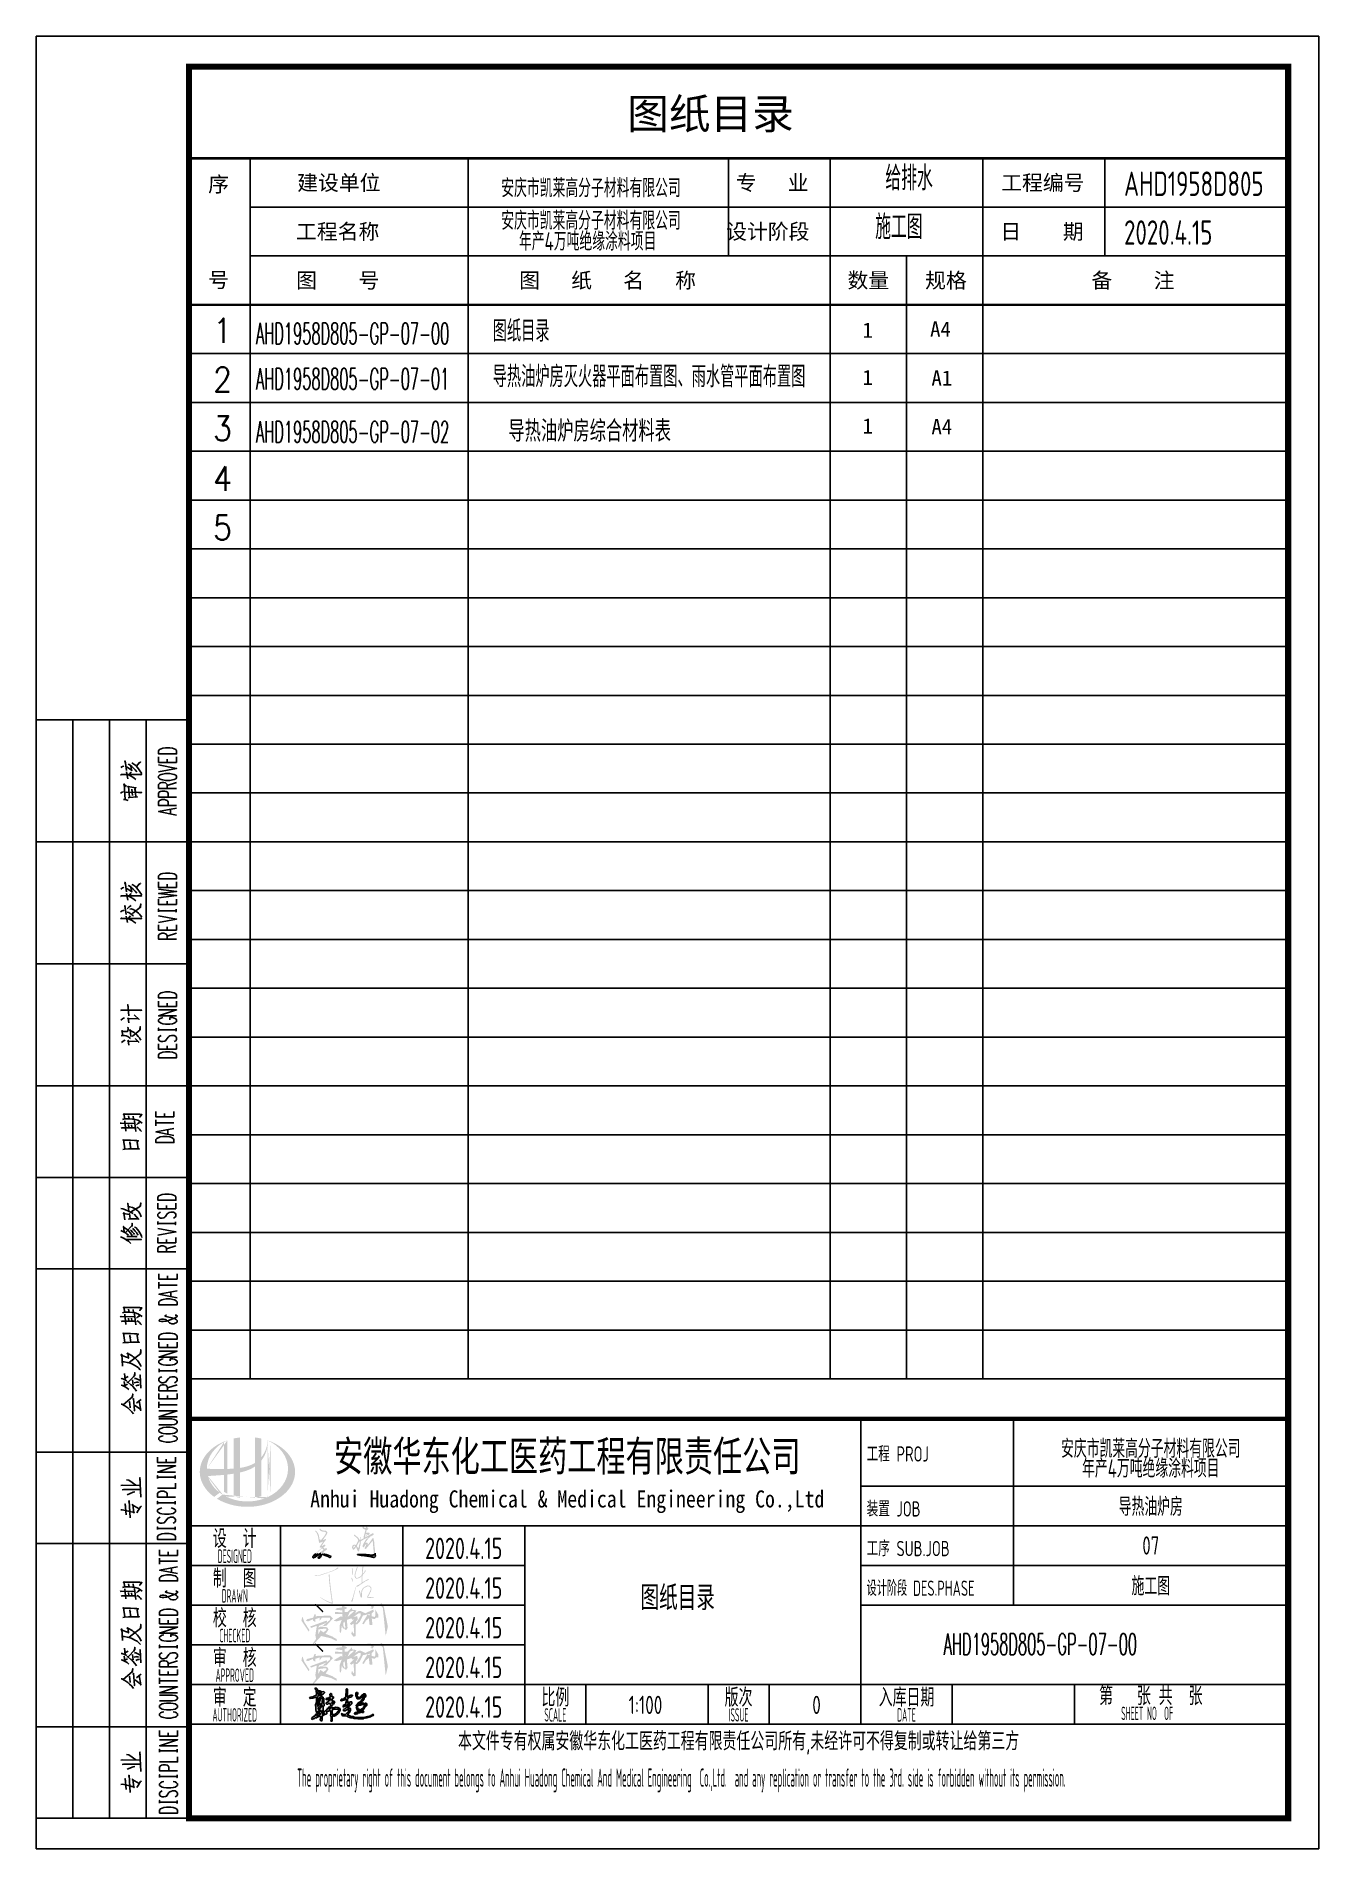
# Model space of a CAD drawing. Extents: x 4832557 to 10196674, y -611561 to -321783.
# Drawn here: x 4832557 to 4853557, y -351483 to -321783 of the extents above; entities that cross this region are included whole.
import ezdxf
from ezdxf.enums import TextEntityAlignment as Align

# ---------------------------------------------------------------- set-up
doc = ezdxf.new("R2010")
doc.units = 0
doc.header["$LTSCALE"] = 1000
doc.header["$MEASUREMENT"] = 0
doc.layers.get('0').update_dxf_attribs({"linetype": 'CONTINUOUS'})
for name, color, linetype in [('AXIS', 3, 'CONTINUOUS'), ('DIM_SYMB', 3, 'CONTINUOUS'), ('TEXT', 7, 'CONTINUOUS'), ('图框', 255, 'CONTINUOUS')]:
    doc.layers.add(name, color=color, linetype=linetype)
doc.styles.add('-宋体', font='', dxfattribs={"width": 0.8})
doc.styles.add('DIM_FONT', font='SIMPLEX', dxfattribs={"width": 0.7, "bigfont": 'GBCBIG'})
doc.styles.add('sceie', font='sceie.shx', dxfattribs={"width": 0.7, "bigfont": 'sceic.shx'})
doc.styles.add('TSSD_Rein', font='Tssdeng.shx', dxfattribs={"width": 0.7, "bigfont": 'hztxt.shx'})
doc.styles.add('宋体', font='', dxfattribs={"width": 0.7})
doc.styles.get('-宋体').set_extended_font_data('SimSun')
doc.styles.get('宋体').set_extended_font_data('SimSun')

msp = doc.modelspace()

# ---------------------------------------------------------------- texts
at = {"color": 0}
for s, height, style, p in [('图纸目录', 500, '-宋体', (4842233.9, -323303.1)), ('建设单位', 250, '宋体', (4836829.1, -324308.1)), (' 专   业', 250, '宋体', (4843841.1, -324308.1)), ('工程编号', 250, '宋体', (4848357.1, -324308.1)), ('工程名称', 250, '宋体', (4836810.4, -325108.1)), ('设计阶段', 250, '宋体', (4843853.6, -325108.1)), ('日    期', 250, '宋体', (4848344.8, -325108.1)), ('图    号', 250, '宋体', (4836812.5, -325908.1)), ('图   纸   名   称', 250, '宋体', (4840465, -325908.1)), ('数量', 250, '宋体', (4845840.7, -325908.1)), ('规格', 250, '宋体', (4847111.4, -325908.1)), ('备    注', 250, '宋体', (4849834.1, -325908.1))]:
    msp.add_text(s, height=height, dxfattribs=dict(at, style=style)).set_placement(p)
at = {"style": 'sceie'}
for s, height, width, p in [('AHD1958D805', 400, 0.8, (4850369.6, -324399.5)), ('2020.4.15', 400, 0.8, (4850369.6, -325199.5)), ('工程 PROJ', 250, 0.8, (4846153.9, -345139)), ('装置 JOB', 250, 0.8, (4846153.9, -346039)), ('工序 SUB.JOB', 250, 0.8, (4846153.9, -346689)), ('设计阶段 DES.PHASE', 250, 0.7, (4846153.9, -347339))]:
    msp.add_text(s, height=height, dxfattribs=dict(at, width=width)).set_placement(p)
at = {"color": 0, "style": '宋体'}
for s, p in [('序', (4835542.1, -324203.1)), ('号', (4835542.1, -325778.1))]:
    msp.add_text(s, height=250, dxfattribs=at).set_placement(p, align=Align.MIDDLE)
for s, height, style, width, p in [('安徽华东化工医药工程有限责任公司', 500, '宋体', 0.7, (4841251.9, -345039)), ('Anhui Huadong Chemical & Medical Engineering Co.,Ltd', 280, '宋体', 0.85, (4841251.9, -345789)), ('设  计', 300, 'sceie', 0.8, (4835807.1, -346389)), ('DESIGNED', 220, 'sceie', 0.4, (4835807.1, -346689)), ('制  图', 300, 'sceie', 0.8, (4835807.1, -347039)), ('DRAWN', 220, 'sceie', 0.4, (4835807.1, -347339)), ('校  核', 300, 'sceie', 0.8, (4835807.1, -347689)), ('CHECKED', 220, 'sceie', 0.4, (4835807.1, -347989)), ('审  核', 300, 'sceie', 0.8, (4835807.1, -348339)), ('APPROVED', 220, 'sceie', 0.4, (4835807.1, -348639)), ('审  定', 300, 'sceie', 0.8, (4835807.1, -348989)), ('比例', 300, 'sceie', 0.8, (4841057.1, -348989)), ('版次', 300, 'sceie', 0.8, (4844057.1, -348989)), ('入库日期', 300, 'sceie', 0.8, (4846807.1, -348989)), ('AUTHORIZED', 220, 'sceie', 0.4, (4835807.1, -349289)), ('SCALE', 220, 'sceie', 0.4, (4841057.1, -349289)), ('ISSUE', 220, 'sceie', 0.4, (4844057.1, -349289)), ('0', 300, 'sceie', 0.8, (4845333.6, -349126)), ('DATE', 220, 'sceie', 0.4, (4846807.1, -349289)), ('SHEET NO  OF  ', 220, 'sceie', 0.4, (4850807.1, -349264)), ('本文件专有权属安徽华东化工医药工程有限责任公司所有,未经许可不得复制或转让给第三方', 300, 'sceie', 0.8, (4844057.1, -349739)), ('The proprietary right of this document belongs to Anhui Huadong Chemical And Medical Engineering  Co.,Ltd.  and any replication or transfer to the 3rd. side is forbidden without its permission. ', 300, 'sceie', 0.4, (4843153.9, -350362.6))]:
    msp.add_text(s, height=height, dxfattribs=dict(style=style, width=width)).set_placement(p, align=Align.MIDDLE)
at = {"color": 0, "style": 'sceie', "width": 0.8}
for s, p in [('第   张 共  张', (4850807.1, -348964)), ('1:100', (4842533, -349126))]:
    msp.add_text(s, height=300, dxfattribs=at).set_placement(p, align=Align.MIDDLE)
at = {"style": 'sceie', "width": 0.8}
for p in [(4839556.4, -346560.5), (4839556.4, -347210.5), (4839556.4, -347860.5), (4839556.4, -348510.5), (4839556.4, -349160.5)]:
    msp.add_attdef('2020.4.15', text='200320-02-040', height=350, dxfattribs=at).set_placement(p, align=Align.MIDDLE)
at = {"layer": 'AXIS', "style": 'TSSD_Rein', "width": 0.7}
for s, p in [('安庆市凯莱高分子材料有限公司', (4841640.7, -324255.5)), ('安庆市凯莱高分子材料有限公司', (4841640.7, -324788.8)), ('年产4万吨绝缘涂料项目', (4841585.4, -325128.6)), ('安庆市凯莱高分子材料有限公司', (4850807.1, -344911.5)), ('年产4万吨绝缘涂料项目', (4850807.1, -345234.5)), ('导热油炉房', (4850807.1, -345864)), ('07', (4850807.1, -346514)), ('施工图', (4850807.1, -347164))]:
    msp.add_text(s, height=300, dxfattribs=at).set_placement(p, align=Align.MIDDLE)
at = {"layer": 'DIM_SYMB', "color": 7, "style": 'DIM_FONT'}
for s, height, width, p in [('给排水', 400, 0.9, (4846461.1, -324308.1)), ('施工图', 400, 0.9, (4846293.6, -325108.1)), ('AHD1958D805-GP-07-00', 350, 0.5, (4836154.4, -326830.8)), ('AHD1958D805-GP-07-01', 350, 0.5, (4836154.4, -327574.2)), ('AHD1958D805-GP-07-02', 350, 0.5, (4836154.4, -328441.7)), ('AHD1958D805-GP-07-00', 350, 0.5, (4847416.9, -348303.3))]:
    msp.add_text(s, height=height, dxfattribs=dict(at, width=width)).set_placement(p)
at = {"layer": 'DIM_SYMB', "color": 7, "style": 'DIM_FONT', "width": 0.9}
for s, p in [('1', (4835608, -326607.6)), ('2', (4835608, -327407.6)), ('3', (4835608, -328207.6)), ('4', (4835608, -329033.1)), ('5', (4835608, -329833.1))]:
    msp.add_text(s, height=400, dxfattribs=at).set_placement(p, align=Align.MIDDLE)
at = {"layer": 'TEXT', "color": 0, "style": 'sceie', "width": 0.7}
for s, p in [('图纸目录', (4840031, -326787.3)), ('导热油炉房灭火器平面布置图、雨水管平面布置图', (4840031, -327534.4))]:
    msp.add_text(s, height=350, dxfattribs=at).set_placement(p)
at = {"layer": 'TEXT', "color": 7, "style": '宋体'}
for s, p in [('1', (4846086.2, -326723.6)), ('A4', (4847193.4, -326706.4)), ('1', (4846086.2, -327499)), ('A1', (4847215.5, -327508.5)), ('1', (4846086.2, -328294.7)), ('A4', (4847215.5, -328304.3))]:
    msp.add_text(s, height=250, dxfattribs=at).set_placement(p)
at = {"layer": 'TEXT', "color": 0, "style": 'sceie', "width": 0.8}
for s, height, p in [('导热油炉房综合材料表', 350, (4841619.3, -328233.9)), ('图纸目录', 400, (4843060.4, -347351.5))]:
    msp.add_text(s, height=height, dxfattribs=at).set_placement(p, align=Align.MIDDLE)

# ---------------------------------------------------------------- blocks, each defined once
blk = doc.blocks.new('A$C04D97144')
for p, q in [((6, 0), (6, 180)), ((12, 0), (12, 180)), ((18, 0), (18, 180)), ((0, 160), (25, 160)), ((0, 140), (25, 140)), ((0, 120), (25, 120)), ((0, 105), (25, 105)), ((0, 90), (25, 90)), ((0, 60), (25, 60)), ((0, 45), (25, 45)), ((0, 15), (25, 15))]:
    blk.add_line(p, q)
blk.add_lwpolyline([(0, 180), (0, 0), (25, 0), (25, 180)], close=True)
for points in [[(22.97, 174.41), (20.03, 174.41), (20.03, 174.9), (20.17, 175.1), (20.47, 175.24), (20.72, 175.32), (21.18, 175.38), (21.87, 175.38), (22.28, 175.32), (22.58, 175.24), (22.83, 175.1), (22.97, 174.9), (22.97, 174.41), (22.97, 174.41)], [(13.86, 172.15), (14.14, 172.35), (14.27, 172.38), (14.34, 172.35)], [(14.77, 171.68), (14.55, 173.26), (14.52, 173.14), (14.6, 172.92)], [(14.74, 172.24), (14.91, 172.21), (15.58, 171.72), (15.62, 171.68), (15.41, 172.54)], [(15.05, 172.71), (15.19, 172.68), (15.62, 172.35), (15.65, 172.32), (15.93, 172.07), (16.21, 171.79), (16.46, 171.47)], [(15.62, 172.92), (15.82, 172.82), (16.28, 172.49), (16.56, 172.15), (16.86, 171.79), (17.09, 171.47), (17.27, 171.22)], [(16.39, 172.38), (16.86, 172.95), (17.09, 173.06), (16.81, 172.89)], [(22.97, 173), (20.03, 173), (20.03, 173.91)], [(20.03, 171.46), (22.97, 172.02), (20.03, 172.59)], [(21.43, 173), (21.43, 173.56)], [(22.97, 173), (22.97, 173.91)], [(13.81, 170.94), (13.95, 171.05), (13.92, 171.02), (17.27, 171.02), (17, 170.98), (16.72, 171.02)], [(14.56, 166.93), (14.41, 169.49), (14.31, 169.43), (14.77, 169.08)], [(14.8, 171.44), (14.97, 170.34)], [(14.99, 171.05), (15.44, 170.8), (15.79, 170.59), (16.04, 170.42), (16.29, 170.2)], [(15.19, 171.05), (15.54, 171.41)], [(20.03, 170.48), (20.17, 170.34), (20.47, 170.2), (20.72, 170.14), (21.18, 170.06), (21.87, 170.06), (22.28, 170.14), (22.58, 170.2), (22.83, 170.34), (22.97, 170.48), (22.97, 170.77), (22.83, 170.91), (22.58, 171.05), (22.28, 171.11), (21.87, 171.19), (21.18, 171.19), (20.72, 171.11), (20.47, 171.05), (20.17, 170.91), (20.03, 170.77), (20.03, 170.48), (20.03, 170.48)], [(22.97, 168.74), (20.03, 168.74), (20.03, 169.37), (20.17, 169.57), (20.33, 169.65), (20.58, 169.71), (20.88, 169.71), (21.18, 169.65), (21.27, 169.57), (21.43, 169.37), (21.43, 168.74)], [(21.43, 169.23), (22.97, 169.71)], [(13.78, 167.95), (14.06, 168.13), (14.27, 168.19)], [(14.27, 166.93), (14.52, 166.93), (14.71, 166.88), (14.91, 166.82), (15.05, 166.76)], [(14.66, 168.06), (14.71, 168.13), (17.28, 168.09), (17.03, 168.05), (16.72, 168.09)], [(16.18, 168.75), (16.32, 168.86), (14.97, 169.04), (15.08, 169.08), (15.27, 167.31)], [(15.02, 167.18), (15.27, 167.25), (16.53, 167.36), (16.29, 167.32), (16.18, 168.75), (16.15, 168.58), (16.21, 168.27)], [(15.73, 167.59), (15.62, 168.61)], [(22.97, 167.34), (20.03, 167.34), (20.03, 167.97), (20.17, 168.17), (20.33, 168.24), (20.58, 168.31), (21.02, 168.31), (21.27, 168.24), (21.43, 168.17), (21.57, 167.97), (21.57, 167.34)], [(22.97, 165.93), (20.03, 165.93), (20.03, 166.57), (20.17, 166.77), (20.33, 166.84), (20.58, 166.92), (21.02, 166.92), (21.27, 166.84), (21.43, 166.77), (21.57, 166.57), (21.57, 165.93)], [(22.97, 164.39), (20.03, 164.95), (22.97, 165.52)], [(21.98, 164.61), (21.98, 165.3)], [(22.97, 153.91), (20.03, 153.91), (20.03, 154.4), (20.17, 154.6), (20.47, 154.74), (20.72, 154.82), (21.18, 154.88), (21.87, 154.88), (22.28, 154.82), (22.58, 154.74), (22.83, 154.6), (22.97, 154.4), (22.97, 153.91), (22.97, 153.91)], [(13.86, 152.26), (14.14, 152.46), (14.27, 152.49), (14.34, 152.46)], [(14.77, 151.79), (14.55, 153.37), (14.52, 153.26), (14.6, 153.03)], [(14.74, 152.35), (14.91, 152.32), (15.58, 151.84), (15.62, 151.79), (15.41, 152.67)], [(14.8, 151.55), (14.97, 150.45)], [(15.05, 152.82), (15.19, 152.81), (15.62, 152.46), (15.65, 152.43), (15.93, 152.18), (16.21, 151.9), (16.46, 151.58)], [(15.19, 151.16), (15.54, 151.52)], [(15.62, 153.03), (15.82, 152.95), (16.28, 152.6), (16.56, 152.26), (16.86, 151.9), (17.09, 151.58), (17.27, 151.33)], [(16.39, 152.49), (16.86, 153.06), (17.09, 153.17), (16.81, 153)], [(22.97, 152.51), (20.03, 152.51), (20.03, 153.42)], [(20.03, 150.83), (22.97, 151.18), (20.03, 151.52), (22.97, 151.88), (20.03, 152.23)], [(21.43, 152.51), (21.43, 153.06)], [(22.97, 152.51), (22.97, 153.42)], [(13.81, 151.05), (13.95, 151.16), (13.92, 151.13), (17.27, 151.13), (17, 151.1), (16.72, 151.13)], [(13.81, 148.52), (14.06, 148.69), (14.23, 148.76), (14.41, 148.76)], [(14.71, 148.1), (14.52, 149.54), (14.49, 149.43), (14.55, 149.29)], [(14.91, 149.01), (15.22, 149.35), (15.36, 149.43), (15.54, 149.54)], [(14.99, 151.16), (15.44, 150.91), (15.79, 150.7), (16.04, 150.53), (16.29, 150.31)], [(15.33, 148.98), (15.57, 149.01), (15.96, 148.83), (16.28, 148.66), (16.53, 148.47), (16.72, 148.3), (16.92, 148.13), (17.09, 147.92), (17.27, 147.67)], [(15.73, 148.21), (15.79, 148.3), (17.09, 149.29), (17.12, 149.82), (17.03, 149.32), (16.92, 149.18)], [(22.97, 149.7), (20.03, 149.7), (20.03, 150.61)], [(20.03, 148.52), (20.03, 148.98), (20.03, 148.71), (22.89, 148.71), (22.89, 148.52), (22.89, 148.98)], [(21.43, 149.7), (21.43, 150.26)], [(22.97, 149.7), (22.97, 150.61)], [(13.81, 147.36), (13.98, 147.5), (13.92, 147.45), (17.27, 147.45), (17.06, 147.39), (16.78, 147.45)], [(14.74, 147.84), (14.94, 146.76)], [(14.91, 148.47), (15.13, 148.44), (15.54, 148.16), (15.82, 147.95), (15.93, 147.84)], [(14.94, 147.45), (15.33, 147.28), (15.68, 147.08), (15.99, 146.89), (16.28, 146.65)], [(15.08, 147.47), (15.44, 147.88)], [(20.03, 146.76), (22.97, 147.33), (20.03, 147.89)], [(22.97, 145.5), (20.03, 145.5), (20.03, 146.42)], [(21.43, 145.5), (21.43, 146.07)], [(22.97, 145.5), (22.97, 146.42)], [(22.97, 144.03), (20.03, 144.03), (20.03, 144.67), (20.17, 144.88), (20.33, 144.94), (20.58, 145.02), (20.88, 145.02), (21.18, 144.94), (21.27, 144.88), (21.43, 144.67), (21.43, 144.03)], [(21.43, 144.53), (22.97, 145.02)], [(22.97, 134.41), (20.03, 134.41), (20.03, 134.9), (20.17, 135.1), (20.47, 135.25), (20.72, 135.31), (21.18, 135.39), (21.87, 135.39), (22.28, 135.31), (22.58, 135.25), (22.83, 135.1), (22.97, 134.9), (22.97, 134.41), (22.97, 134.41)], [(22.97, 133), (20.03, 133), (20.03, 133.91)], [(22.97, 133), (22.97, 133.91)], [(13.78, 132.37), (13.98, 132.39), (17.28, 132.39), (17.06, 132.37), (16.78, 132.39)], [(13.86, 130.75), (14.14, 130.97), (14.28, 131.08), (14.45, 131.15)], [(15.13, 131.49), (14.99, 133.33), (14.97, 133.22), (15.02, 132.98)], [(15.13, 130.33), (15.02, 131.11), (14.97, 131.07), (16.72, 131), (16.84, 130.89), (16.04, 131.66)], [(22.97, 131.46), (20.03, 131.46), (22.97, 132.45), (20.03, 132.45)], [(20.72, 131.19), (20.47, 131.11), (20.17, 130.97), (20.03, 130.83), (20.03, 130.55), (20.17, 130.42), (20.47, 130.28), (20.72, 130.2), (21.18, 130.14), (21.87, 130.14), (22.28, 130.2), (22.58, 130.28), (22.83, 130.42), (22.97, 130.55), (22.97, 130.83), (22.83, 130.97), (22.58, 131.11), (22.28, 131.19), (21.87, 131.19), (21.87, 130.83)], [(21.43, 133), (21.43, 133.56)], [(13.92, 128.22), (14.17, 128.26), (14.45, 128.26), (14.71, 128.19), (14.97, 128.11), (15.13, 128), (15.27, 127.89), (15.41, 127.75)], [(14.14, 128.29), (14.09, 129.06), (14, 128.99), (14.23, 128.9), (14.42, 128.9), (14.6, 128.9), (14.8, 128.9), (14.88, 128.93), (14.97, 128.99), (14.99, 129.1), (15.02, 129.24), (15.02, 129.45), (14.99, 129.56), (14.94, 129.64)], [(15.16, 126.7), (15.05, 127.45), (14.94, 127.34), (15.16, 127.31), (16.67, 127.3), (16.78, 127.16), (16.18, 127.75)], [(15.51, 128.11), (15.36, 129.21), (15.27, 129.13), (15.51, 129.02), (15.79, 128.88), (16.01, 128.74), (16.21, 128.6), (16.46, 128.37), (16.7, 128.11), (16.89, 127.86), (17.03, 127.66), (17.12, 127.49)], [(15.76, 128.08), (15.76, 128.15), (17, 129.2), (17.03, 129.73), (16.95, 129.2), (16.84, 129.06)], [(20.03, 129.02), (20.03, 129.48), (20.03, 129.21), (22.89, 129.21), (22.89, 129.02), (22.89, 129.48)], [(20.47, 128.24), (20.17, 128.1), (20.03, 127.89), (20.03, 127.61), (20.17, 127.41), (20.47, 127.27), (20.72, 127.27), (21.02, 127.33), (21.18, 127.41), (21.27, 127.55), (21.57, 127.97), (21.73, 128.1), (21.87, 128.18), (22.12, 128.24), (22.58, 128.24), (22.83, 128.1), (22.97, 127.89), (22.97, 127.61), (22.83, 127.41), (22.58, 127.27)], [(13.98, 127.12), (14.38, 127.45), (14.55, 127.52)], [(22.97, 126.01), (20.03, 126.01), (20.03, 126.92)], [(22.97, 124.61), (20.03, 124.61), (20.03, 125.1), (20.17, 125.3), (20.47, 125.44), (20.72, 125.52), (21.18, 125.58), (21.87, 125.58), (22.28, 125.52), (22.58, 125.44), (22.83, 125.3), (22.97, 125.1), (22.97, 124.61), (22.97, 124.61)], [(21.43, 126.01), (21.43, 126.56)], [(22.97, 126.01), (22.97, 126.92)], [(13.75, 113.87), (13.92, 113.91), (16.13, 113.83)], [(13.92, 113.06), (14.09, 113.13), (16.21, 113.13)], [(14.14, 114.51), (14.45, 114.6), (15.08, 114.6), (15.76, 114.57), (16.18, 114.51), (16.64, 114.37), (16.92, 114.2), (17.34, 113.88)], [(14.49, 114.6), (14.34, 115.45), (14.27, 115.36), (15.13, 115.36), (15.19, 115.36), (16.46, 115.39), (16.95, 115.36), (17.23, 115.33), (17.31, 115.31), (16.95, 114.89), (17.2, 115.28)], [(14.69, 112.61), (14.52, 114.29)], [(15.16, 113.16), (15.08, 113.66)], [(15.19, 114.62), (15.11, 115.11)], [(15.65, 113.17), (15.57, 113.63)], [(15.93, 114.57), (15.93, 114.62), (15.85, 115.07)], [(16.29, 112.53), (16.07, 114.29), (16.04, 114.2), (16.13, 114.09)], [(16.39, 113.63), (16.72, 113.94), (16.86, 113.94), (16.61, 113.83)], [(16.46, 113.17), (16.61, 113.16), (16.89, 112.92), (17.09, 112.72), (17.23, 112.53)], [(22.54, 114.92), (19.59, 114.92), (19.59, 115.83)], [(19.59, 113.44), (19.59, 114.43)], [(19.59, 113.94), (22.54, 113.94)], [(22.54, 111.9), (19.59, 112.47), (22.54, 113.03)], [(21, 114.92), (21, 115.48)], [(22.54, 114.92), (22.54, 115.83)], [(14.17, 109.58), (14.45, 109.64), (15.08, 109.67), (15.73, 109.69), (15.82, 109.69), (16.28, 109.69), (16.86, 109.69), (16.67, 109.69), (16.5, 110.8), (16.7, 111.02), (16.43, 111.08), (16.1, 111.08), (15.44, 111.12), (14.77, 111.13), (14.2, 111.13), (14.28, 111.16), (14.49, 109.67)], [(15.51, 109.69), (15.33, 110.8), (15.3, 110.69), (15.41, 110.42)], [(22.54, 110.72), (19.59, 110.72), (19.59, 111.21), (19.75, 111.41), (20.05, 111.56), (20.3, 111.63), (20.75, 111.7), (21.44, 111.7), (21.85, 111.63), (22.15, 111.56), (22.4, 111.41), (22.54, 111.21), (22.54, 110.72), (22.54, 110.72)], [(21.55, 112.12), (21.55, 112.81)], [(22.86, 101.27), (19.92, 101.27), (19.92, 101.75), (20.06, 101.97), (20.36, 102.11), (20.61, 102.18), (21.07, 102.24), (21.76, 102.24), (22.17, 102.18), (22.47, 102.11), (22.72, 101.97), (22.86, 101.75), (22.86, 101.27), (22.86, 101.27)], [(13.84, 99.93), (14.17, 99.88), (14.63, 99.71), (15.11, 99.49), (15.41, 99.32), (15.65, 99.21), (15.85, 99.08)], [(14.49, 98.06), (14.34, 99.21), (14.27, 99.08), (15.25, 98.94), (15.25, 99.08), (15.36, 98.23), (15.11, 98.19), (15.41, 98.23), (16.7, 98.2)], [(15.16, 99.49), (14.99, 100.76), (14.97, 100.62), (15.02, 100.39)], [(15.11, 100.2), (15.27, 100.2), (15.73, 100.07), (15.99, 99.96), (16.21, 99.85), (16.42, 99.71), (16.61, 99.54), (16.81, 99.35), (16.95, 99.11), (17.09, 98.89), (17.14, 98.72), (17.2, 98.55)], [(15.54, 99.35), (15.57, 99.43), (17.09, 100.31), (17.12, 100.84), (17.03, 100.34), (16.86, 100.2)], [(16.81, 98.12), (16.04, 99)], [(22.86, 99.87), (19.92, 99.87), (19.92, 100.78)], [(20.36, 99.3), (20.06, 99.16), (19.92, 98.96), (19.92, 98.67), (20.06, 98.47), (20.36, 98.33), (20.61, 98.33), (20.91, 98.39), (21.07, 98.47), (21.16, 98.61), (21.46, 99.02), (21.62, 99.16), (21.76, 99.24), (22.01, 99.3), (22.47, 99.3), (22.72, 99.16), (22.86, 98.96), (22.86, 98.67), (22.72, 98.47), (22.47, 98.33)], [(21.32, 99.87), (21.32, 100.43)], [(22.86, 99.87), (22.86, 100.78)], [(13.78, 95.27), (13.95, 95.23), (14.41, 94.98), (14.45, 94.98), (14.8, 94.75), (15.08, 94.56), (15.3, 94.35), (15.51, 94.18)], [(13.84, 96.29), (14.27, 96.08), (14.6, 95.91), (14.85, 95.72), (14.91, 95.69), (15.11, 95.55)], [(14.38, 96.02), (14.41, 96.14), (14.28, 96.99), (14.23, 96.93), (14.63, 96.65), (14.97, 96.4), (15.19, 96.16), (15.4, 95.91), (15.58, 95.66), (15.71, 95.49)], [(14.66, 95.91), (14.69, 96.02), (15.71, 97.13), (15.68, 97.5), (15.68, 97.13), (15.57, 96.99)], [(14.83, 95.3), (16.46, 95.3), (16.28, 95.27), (16.13, 95.3)], [(15.41, 96.4), (15.51, 96.36), (15.54, 96.33), (15.76, 96.05), (15.96, 95.83), (16.1, 95.63)], [(15.76, 96.62), (15.87, 96.57), (15.93, 96.54), (16.21, 96.22), (16.24, 96.16), (16.39, 96), (16.53, 95.77), (16.67, 95.55)], [(16.1, 96.88), (16.29, 96.79), (16.57, 96.47), (16.81, 96.19), (16.95, 95.91), (17.12, 95.63), (17.23, 95.38), (17.28, 95.17)], [(19.92, 97.28), (19.92, 97.75), (19.92, 97.48), (22.78, 97.48), (22.78, 97.28), (22.78, 97.75)], [(19.92, 95.53), (22.86, 96.08), (19.92, 96.65)], [(22.86, 94.26), (19.92, 94.26), (19.92, 95.17)], [(22.86, 94.26), (22.86, 95.17)], [(14.74, 94.86), (17.23, 94.86), (17, 94.81), (16.57, 94.86)], [(22.86, 92.8), (19.92, 92.8), (19.92, 93.43), (20.06, 93.63), (20.22, 93.71), (20.47, 93.77), (20.77, 93.77), (21.07, 93.71), (21.16, 93.63), (21.32, 93.43), (21.32, 92.8)], [(21.32, 94.26), (21.32, 94.83)], [(21.32, 93.29), (22.86, 93.77)], [(23.05, 88.31), (20.09, 88.31), (20.09, 89.22)], [(23.05, 88.31), (23.05, 89.22)], [(20.09, 86.83), (20.09, 87.82)], [(20.09, 87.33), (23.05, 87.33)], [(23.05, 85.29), (20.09, 85.86), (23.05, 86.42)], [(21.49, 88.31), (21.49, 88.87)], [(22.04, 85.51), (22.04, 86.2)], [(14.49, 82.9), (14.34, 83.77), (14.27, 83.67), (15.13, 83.67), (15.19, 83.67), (16.46, 83.7), (16.95, 83.67), (17.23, 83.64), (17.31, 83.62), (16.95, 83.2), (17.2, 83.59)], [(15.19, 82.93), (15.11, 83.42)], [(15.93, 82.89), (15.93, 82.93), (15.85, 83.39)], [(23.05, 84.11), (20.09, 84.11), (20.09, 84.6), (20.25, 84.8), (20.55, 84.94), (20.8, 85.02), (21.26, 85.09), (21.95, 85.09), (22.34, 85.02), (22.65, 84.94), (22.89, 84.8), (23.05, 84.6), (23.05, 84.11), (23.05, 84.11)], [(13.75, 82.18), (13.92, 82.23), (16.13, 82.15)], [(13.92, 81.38), (14.09, 81.44), (16.21, 81.44)], [(14.14, 82.82), (14.45, 82.9), (15.08, 82.9), (15.76, 82.89), (16.18, 82.82), (16.64, 82.68), (16.92, 82.51), (17.34, 82.19)], [(14.69, 80.92), (14.52, 82.6)], [(15.16, 81.46), (15.08, 81.97)], [(15.65, 81.49), (15.57, 81.94)], [(16.29, 80.84), (16.07, 82.6), (16.04, 82.51), (16.13, 82.4)], [(16.39, 81.94), (16.72, 82.26), (16.86, 82.26), (16.61, 82.15)], [(16.46, 81.49), (16.61, 81.46), (16.89, 81.24), (17.09, 81.03), (17.23, 80.84)], [(21.35, 82.43), (21.26, 82.43), (21.1, 82.35), (21.1, 82.29), (21.26, 82.21), (21.49, 82.15), (22.2, 82.01), (22.65, 81.87), (22.89, 81.72), (23.05, 81.58), (23.05, 81.3), (22.89, 81.17), (22.75, 81.1), (22.5, 81.03), (22.2, 81.03), (21.95, 81.1), (21.79, 81.17), (21.26, 81.66), (21.1, 81.72), (20.8, 81.8), (20.55, 81.8), (20.25, 81.72), (20.09, 81.58), (20.25, 81.44), (20.55, 81.38), (20.8, 81.38), (21.26, 81.44), (21.65, 81.58), (22.65, 81.94), (22.89, 82.08), (23.05, 82.21), (23.05, 82.35), (22.89, 82.43), (22.75, 82.43)], [(14.17, 77.89), (14.45, 77.95), (15.08, 77.98), (15.73, 78), (15.82, 78), (16.28, 78), (16.86, 78), (16.67, 78), (16.5, 79.12), (16.7, 79.34), (16.43, 79.4), (16.1, 79.4), (15.44, 79.43), (14.77, 79.45), (14.2, 79.45), (14.28, 79.48), (14.49, 77.98)], [(15.51, 78), (15.33, 79.12), (15.3, 79.01), (15.41, 78.74)], [(23.05, 78.5), (20.09, 78.5), (20.09, 78.99), (20.25, 79.21), (20.55, 79.35), (20.8, 79.41), (21.26, 79.49), (21.95, 79.49), (22.34, 79.41), (22.65, 79.35), (22.89, 79.21), (23.05, 78.99), (23.05, 78.5), (23.05, 78.5)], [(23.05, 77.11), (20.09, 77.11), (20.09, 78.02)], [(21.49, 77.11), (21.49, 77.67)], [(23.05, 77.11), (23.05, 78.02)], [(14.14, 74.09), (14, 76.02), (13.89, 75.88), (14.06, 75.82), (14.6, 75.63), (15.13, 75.42), (15.08, 75.38), (15.08, 75.42), (14.97, 76.24), (14.88, 76.16), (15.19, 76.02), (15.47, 75.88), (15.68, 75.77), (15.85, 75.63), (16.13, 75.42), (16.35, 75.24), (16.57, 75), (16.72, 74.8), (16.89, 74.54), (17.06, 74.26), (17.2, 74.04)], [(14.23, 74.8), (14.38, 74.8), (14.91, 74.69), (15.22, 74.61), (15.54, 74.5), (15.87, 74.36), (16.15, 74.18), (16.5, 73.98), (16.75, 73.79), (16.98, 73.55), (17.09, 73.44)], [(15.22, 74.69), (17.12, 76.16), (17.12, 76.76), (17.06, 76.23), (17.03, 76.16), (16.81, 75.94)], [(23.05, 75.57), (20.09, 75.57), (23.05, 76.56), (20.09, 76.56)], [(20.8, 75.28), (20.55, 75.22), (20.25, 75.08), (20.09, 74.94), (20.09, 74.65), (20.25, 74.51), (20.55, 74.37), (20.8, 74.31), (21.26, 74.23), (21.95, 74.23), (22.34, 74.31), (22.65, 74.37), (22.89, 74.51), (23.05, 74.65), (23.05, 74.94), (22.89, 75.08), (22.65, 75.22), (22.34, 75.28), (21.95, 75.28), (21.95, 74.94)], [(13.92, 72), (14.06, 72.03), (14.85, 71.69)], [(14.49, 70.73), (14.41, 71.54)], [(14.56, 71.83), (14.42, 72.85)], [(14.6, 72.14), (15.05, 72.39)], [(14.85, 71.48), (14.99, 71.47), (15.51, 71.01), (15.57, 70.98), (15.82, 70.74), (16.13, 70.35), (16.28, 70.16), (16.42, 69.96)], [(15.05, 71.43), (16.13, 72.56), (16.13, 73.02), (16.1, 72.56), (15.9, 72.33)], [(15.76, 71.86), (15.87, 70.95)], [(16.04, 71.37), (16.46, 71.48), (16.7, 71.43), (16.39, 71.43)], [(16.07, 72.08), (16.28, 72.08), (17.06, 71.75)], [(17.14, 70.46), (17, 72.63), (17, 72.49), (17.03, 72.17)], [(20.55, 72.35), (20.25, 72.2), (20.09, 72), (20.09, 71.72), (20.25, 71.51), (20.55, 71.37), (20.8, 71.37), (21.1, 71.43), (21.26, 71.51), (21.35, 71.65), (21.65, 72.06), (21.79, 72.2), (21.95, 72.28), (22.2, 72.35), (22.65, 72.35), (22.89, 72.2), (23.05, 72), (23.05, 71.72), (22.89, 71.51), (22.65, 71.37)], [(20.11, 73.11), (20.11, 73.59), (20.11, 73.32), (22.95, 73.32), (22.95, 73.11), (22.95, 73.59)], [(13.92, 70.95), (14.12, 70.92), (14.55, 70.7), (14.88, 70.49), (15.16, 70.27)], [(14.23, 67.74), (15.76, 69.05), (15.76, 69.08), (15.79, 69.5), (15.71, 69.05), (15.57, 68.87)], [(14.52, 70.92), (14.94, 71.12)], [(16.04, 66.69), (16.07, 66.82), (15.9, 68.76), (15.87, 68.65), (15.9, 68.54)], [(16.13, 67.63), (16.24, 67.6), (16.78, 67.18), (17.09, 66.93), (17.12, 66.83), (16.86, 68.4), (16.39, 67.99)], [(16.28, 70.84), (16.64, 70.98), (16.81, 70.98), (16.57, 70.95)], [(16.86, 68.4), (17, 68.51), (17.17, 68.59)], [(23.05, 70.04), (20.09, 70.04), (20.09, 70.66), (20.25, 70.88), (20.39, 70.95), (20.64, 71.03), (20.94, 71.03), (21.26, 70.95), (21.35, 70.88), (21.49, 70.66), (21.49, 70.04)], [(23.05, 68.7), (20.09, 68.7), (20.09, 69.61)], [(21.49, 70.52), (23.05, 71.03)], [(21.49, 68.7), (21.49, 69.27)], [(23.05, 68.7), (23.05, 69.61)], [(13.89, 67.85), (14.03, 67.84), (14.49, 67.57), (14.97, 67.24), (15.27, 66.96), (15.62, 66.61), (15.93, 66.27)], [(15.4, 67.27), (15.4, 67.29), (15.4, 67.35), (15.27, 68.26), (15.27, 68.13), (15.33, 67.99)], [(20.09, 67.24), (20.09, 68.21)], [(20.09, 67.73), (23.05, 67.73)], [(23.05, 65.76), (20.09, 65.76), (23.05, 66.75), (20.09, 66.75)], [(20.09, 64.44), (22.2, 64.44), (22.65, 64.51), (22.89, 64.65), (23.05, 64.85), (23.05, 64.99), (22.89, 65.21), (22.65, 65.35), (22.2, 65.42), (20.09, 65.42)], [(20.09, 63.39), (20.25, 63.25), (20.55, 63.11), (20.8, 63.05), (21.26, 62.97), (21.95, 62.97), (22.34, 63.05), (22.65, 63.11), (22.89, 63.25), (23.05, 63.39), (23.05, 63.67), (22.89, 63.81), (22.65, 63.94), (22.34, 64.02), (21.95, 64.08), (21.26, 64.08), (20.8, 64.02), (20.55, 63.94), (20.25, 63.81), (20.09, 63.67), (20.09, 63.39), (20.09, 63.39)], [(20.8, 62.68), (20.55, 62.62), (20.25, 62.48), (20.09, 62.34), (20.09, 62.06), (20.25, 61.91), (20.55, 61.77), (20.8, 61.71), (21.26, 61.63), (21.95, 61.63), (22.34, 61.71), (22.65, 61.77), (22.89, 61.91), (23.05, 62.06), (23.05, 62.34), (22.89, 62.48), (22.65, 62.62), (22.34, 62.68)], [(22.81, 58.27), (19.86, 58.27), (19.86, 59.18)], [(22.81, 56.73), (19.86, 56.73), (22.81, 57.72), (19.86, 57.72)], [(21.26, 58.27), (21.26, 58.83)], [(22.81, 58.27), (22.81, 59.18)], [(13.86, 54.53), (14.09, 54.59), (17.03, 54.53)], [(14.06, 53.82), (14.31, 53.87), (17.06, 53.87)], [(14.8, 55.44), (15.16, 55.38), (15.71, 55.02), (16.28, 54.56)], [(14.91, 53.02), (15.85, 53.43), (16.15, 53.48)], [(17.12, 52.63), (16.98, 55.83), (16.95, 55.69), (17, 55.38)], [(19.86, 54.07), (22.81, 54.07), (22.81, 54.91)], [(22.81, 52.6), (19.86, 52.6), (19.86, 53.23), (20.01, 53.45), (20.16, 53.51), (20.41, 53.59), (20.86, 53.59), (21.11, 53.51), (21.26, 53.45), (21.41, 53.23), (21.41, 52.6)], [(19.87, 55.68), (19.87, 56.15), (19.87, 55.88), (22.72, 55.88), (22.72, 55.68), (22.72, 56.15)], [(13.84, 50.54), (14.06, 50.56), (15.11, 50.34), (16.04, 50.08), (15.99, 50.02), (15.79, 51.39), (15.71, 51.36), (16.84, 50.68)], [(14.74, 49.71), (14.55, 51.5), (14.55, 51.39), (14.6, 51.18)], [(15.36, 49.2), (15.19, 52.03), (15.16, 51.89), (15.19, 51.72)], [(16.46, 50.05), (16.7, 50.4), (16.84, 50.62), (16.98, 50.87), (17.09, 51.01), (17.23, 51.11)], [(20.56, 50.85), (20.31, 50.78), (20.01, 50.65), (19.86, 50.51), (19.86, 50.23), (20.01, 50.08), (20.31, 49.94), (20.56, 49.88), (21.02, 49.8), (21.71, 49.8), (22.1, 49.88), (22.42, 49.94), (22.65, 50.08), (22.81, 50.23), (22.81, 50.51), (22.65, 50.65), (22.42, 50.78), (22.1, 50.85)], [(19.87, 51.48), (19.87, 51.95), (19.87, 51.69), (22.72, 51.69), (22.72, 51.48), (22.72, 51.95)], [(20.31, 49.31), (20.01, 49.17), (19.86, 48.97), (19.86, 48.69), (20.01, 48.47), (20.31, 48.34), (20.56, 48.34), (20.86, 48.4), (21.02, 48.47), (21.11, 48.61), (21.41, 49.03), (21.55, 49.17), (21.71, 49.24), (21.96, 49.31), (22.42, 49.31), (22.65, 49.17), (22.81, 48.97), (22.81, 48.69), (22.65, 48.47), (22.42, 48.34)], [(19.87, 47.29), (19.87, 47.74), (19.87, 47.48), (22.72, 47.48), (22.72, 47.29), (22.72, 47.74)], [(22.81, 45.67), (19.86, 45.67), (19.86, 46.16), (20.01, 46.38), (20.31, 46.52), (20.56, 46.58), (21.02, 46.66), (21.71, 46.66), (22.1, 46.58), (22.42, 46.52), (22.65, 46.38), (22.81, 46.16), (22.81, 45.67), (22.81, 45.67)], [(23.13, 43.08), (20.19, 43.08), (20.19, 43.99)], [(20.19, 41.62), (20.19, 42.59)], [(20.19, 42.1), (23.13, 42.1)], [(21.59, 43.08), (21.59, 43.64)], [(23.13, 43.08), (23.13, 43.99)], [(14.49, 37.91), (14.34, 38.76), (14.27, 38.68), (15.13, 38.68), (15.19, 38.68), (16.46, 38.71), (16.95, 38.68), (17.23, 38.65), (17.31, 38.62), (16.95, 38.19), (17.2, 38.59)], [(23.13, 40.08), (20.19, 40.63), (23.13, 41.19)], [(23.13, 38.88), (20.19, 38.88), (20.19, 39.37), (20.33, 39.58), (20.63, 39.72), (20.88, 39.79), (21.33, 39.86), (22.03, 39.86), (22.43, 39.79), (22.73, 39.72), (22.98, 39.58), (23.13, 39.37), (23.13, 38.88), (23.13, 38.88)], [(22.14, 40.28), (22.14, 40.97)], [(13.75, 37.17), (13.92, 37.23), (16.13, 37.14)], [(13.92, 36.39), (14.09, 36.43), (16.21, 36.43)], [(14.14, 37.83), (14.45, 37.91), (15.08, 37.91), (15.76, 37.88), (16.18, 37.83), (16.64, 37.69), (16.92, 37.52), (17.34, 37.2)], [(14.69, 35.93), (14.52, 37.6)], [(15.16, 36.46), (15.08, 36.98)], [(15.19, 37.94), (15.11, 38.43)], [(15.65, 36.5), (15.57, 36.95)], [(15.93, 37.88), (15.93, 37.94), (15.85, 38.4)], [(16.29, 35.84), (16.07, 37.6), (16.04, 37.52), (16.13, 37.41)], [(16.39, 36.95), (16.72, 37.27), (16.86, 37.27), (16.61, 37.14)], [(16.46, 36.5), (16.61, 36.46), (16.89, 36.24), (17.09, 36.04), (17.23, 35.84)], [(21.43, 37.2), (21.33, 37.2), (21.18, 37.12), (21.18, 37.06), (21.33, 36.98), (21.59, 36.92), (22.28, 36.78), (22.73, 36.64), (22.98, 36.5), (23.13, 36.35), (23.13, 36.09), (22.98, 35.95), (22.83, 35.87), (22.58, 35.8), (22.28, 35.8), (22.03, 35.87), (21.88, 35.95), (21.33, 36.43), (21.18, 36.5), (20.88, 36.57), (20.63, 36.57), (20.33, 36.5), (20.19, 36.35), (20.33, 36.21), (20.63, 36.15), (20.88, 36.15), (21.33, 36.21), (21.73, 36.35), (22.73, 36.72), (22.98, 36.86), (23.13, 36.98), (23.13, 37.12), (22.98, 37.2), (22.83, 37.2)], [(14.17, 32.9), (14.45, 32.95), (15.08, 32.98), (15.73, 33.01), (15.82, 33.01), (16.28, 33.01), (16.86, 33.01), (16.67, 33.01), (16.5, 34.11), (16.7, 34.34), (16.43, 34.39), (16.1, 34.39), (15.44, 34.42), (14.77, 34.45), (14.2, 34.45), (14.28, 34.49), (14.49, 32.98)], [(15.51, 33.01), (15.33, 34.11), (15.3, 34), (15.41, 33.75)], [(23.13, 33.28), (20.19, 33.28), (20.19, 33.78), (20.33, 33.98), (20.63, 34.12), (20.88, 34.19), (21.33, 34.27), (22.03, 34.27), (22.43, 34.19), (22.73, 34.12), (22.98, 33.98), (23.13, 33.78), (23.13, 33.28), (23.13, 33.28)], [(23.13, 31.88), (20.19, 31.88), (20.19, 32.79)], [(23.13, 31.88), (23.13, 32.79)], [(14.14, 29.1), (14, 31.03), (13.89, 30.89), (14.06, 30.82), (14.6, 30.62), (15.13, 30.43), (15.08, 30.37), (15.08, 30.43), (14.97, 31.25), (14.88, 31.17), (15.19, 31.03), (15.47, 30.89), (15.68, 30.76), (15.85, 30.62), (16.13, 30.43), (16.35, 30.23), (16.57, 30.01), (16.72, 29.8), (16.89, 29.55), (17.06, 29.27), (17.2, 29.03)], [(14.23, 29.8), (14.38, 29.8), (14.91, 29.69), (15.22, 29.6), (15.54, 29.49), (15.87, 29.35), (16.15, 29.18), (16.5, 28.99), (16.75, 28.78), (16.98, 28.56), (17.09, 28.45)], [(15.22, 29.69), (17.12, 31.17), (17.12, 31.77), (17.06, 31.22), (17.03, 31.17), (16.81, 30.93)], [(23.13, 30.34), (20.19, 30.34), (23.13, 31.33), (20.19, 31.33)], [(20.88, 30.06), (20.63, 29.99), (20.33, 29.85), (20.19, 29.71), (20.19, 29.43), (20.33, 29.29), (20.63, 29.14), (20.88, 29.08), (21.33, 29.02), (22.03, 29.02), (22.43, 29.08), (22.73, 29.14), (22.98, 29.29), (23.13, 29.43), (23.13, 29.71), (22.98, 29.85), (22.73, 29.99), (22.43, 30.06), (22.03, 30.06), (22.03, 29.71)], [(21.59, 31.88), (21.59, 32.44)], [(13.92, 26.99), (14.06, 27.02), (14.85, 26.69)], [(14.56, 26.83), (14.42, 27.86)], [(14.6, 27.15), (15.05, 27.4)], [(15.05, 26.43), (16.13, 27.57), (16.13, 28.01), (16.1, 27.57), (15.9, 27.34)], [(15.76, 26.85), (15.87, 25.95)], [(16.07, 27.09), (16.28, 27.09), (17.06, 26.74)], [(17.14, 25.47), (17, 27.62), (17, 27.48), (17.03, 27.16)], [(20.19, 27.89), (20.19, 28.36), (20.19, 28.09), (23.05, 28.09), (23.05, 27.89), (23.05, 28.36)], [(20.63, 27.12), (20.33, 26.98), (20.19, 26.77), (20.19, 26.49), (20.33, 26.28), (20.63, 26.14), (20.88, 26.14), (21.18, 26.21), (21.33, 26.28), (21.43, 26.43), (21.73, 26.83), (21.88, 26.98), (22.03, 27.05), (22.28, 27.12), (22.73, 27.12), (22.98, 26.98), (23.13, 26.77), (23.13, 26.49), (22.98, 26.28), (22.73, 26.14)], [(13.92, 25.95), (14.12, 25.92), (14.55, 25.69), (14.88, 25.5), (15.16, 25.26)], [(14.23, 22.75), (15.76, 24.05), (15.76, 24.09), (15.79, 24.51), (15.71, 24.05), (15.57, 23.88)], [(14.49, 25.72), (14.41, 26.55)], [(14.52, 25.92), (14.94, 26.13)], [(14.85, 26.49), (14.99, 26.46), (15.51, 26), (15.57, 25.99), (15.82, 25.75), (16.13, 25.36), (16.28, 25.15), (16.42, 24.97)], [(16.04, 21.7), (16.07, 21.81), (15.9, 23.77), (15.87, 23.66), (15.9, 23.54)], [(16.04, 26.38), (16.46, 26.49), (16.7, 26.43), (16.39, 26.43)], [(16.28, 25.84), (16.64, 25.99), (16.81, 25.99), (16.57, 25.95)], [(23.13, 24.81), (20.19, 24.81), (20.19, 25.44), (20.33, 25.66), (20.49, 25.72), (20.74, 25.8), (21.04, 25.8), (21.33, 25.72), (21.43, 25.66), (21.59, 25.44), (21.59, 24.81)], [(23.13, 23.49), (20.19, 23.49), (20.19, 24.38)], [(21.59, 25.3), (23.13, 25.8)], [(21.59, 23.49), (21.59, 24.04)], [(23.13, 23.49), (23.13, 24.38)], [(13.89, 22.86), (14.03, 22.83), (14.49, 22.58), (14.97, 22.23), (15.27, 21.95), (15.62, 21.62), (15.93, 21.27)], [(15.4, 22.26), (15.4, 22.29), (15.4, 22.36), (15.27, 23.25), (15.27, 23.14), (15.33, 23)], [(16.13, 22.64), (16.24, 22.61), (16.78, 22.18), (17.09, 21.93), (17.12, 21.84), (16.86, 23.39), (16.39, 23)], [(16.86, 23.39), (17, 23.52), (17.17, 23.6)], [(20.19, 22.01), (20.19, 22.99)], [(20.19, 22.5), (23.13, 22.5)], [(23.13, 20.54), (20.19, 20.54), (23.13, 21.52), (20.19, 21.52)], [(20.19, 19.22), (22.28, 19.22), (22.73, 19.28), (22.98, 19.42), (23.13, 19.62), (23.13, 19.77), (22.98, 19.99), (22.73, 20.13), (22.28, 20.19), (20.19, 20.19)], [(20.19, 18.16), (20.33, 18.02), (20.63, 17.88), (20.88, 17.82), (21.33, 17.74), (22.03, 17.74), (22.43, 17.82), (22.73, 17.88), (22.98, 18.02), (23.13, 18.16), (23.13, 18.45), (22.98, 18.59), (22.73, 18.73), (22.43, 18.79), (22.03, 18.85), (21.33, 18.85), (20.88, 18.79), (20.63, 18.73), (20.33, 18.59), (20.19, 18.45), (20.19, 18.16), (20.19, 18.16)], [(20.88, 17.46), (20.63, 17.39), (20.33, 17.25), (20.19, 17.11), (20.19, 16.83), (20.33, 16.69), (20.63, 16.54), (20.88, 16.48), (21.33, 16.42), (22.03, 16.42), (22.43, 16.48), (22.73, 16.54), (22.98, 16.69), (23.13, 16.83), (23.13, 17.11), (22.98, 17.25), (22.73, 17.39), (22.43, 17.46)], [(23.13, 13.43), (20.19, 13.43), (20.19, 14.35)], [(23.13, 11.89), (20.19, 11.89), (23.13, 12.87), (20.19, 12.87)], [(21.59, 13.43), (21.59, 14)], [(23.13, 13.43), (23.13, 14.35)], [(13.86, 9.54), (14.09, 9.59), (17.03, 9.54)], [(14.8, 10.43), (15.16, 10.39), (15.71, 10.01), (16.28, 9.55)], [(17.12, 7.64), (16.98, 10.84), (16.95, 10.7), (17, 10.39)], [(20.19, 10.84), (20.19, 11.31), (20.19, 11.05), (23.05, 11.05), (23.05, 10.84), (23.05, 11.31)], [(20.19, 9.24), (23.13, 9.24), (23.13, 10.07)], [(13.84, 5.53), (14.06, 5.56), (15.11, 5.34), (16.04, 5.08), (15.99, 5.03), (15.79, 6.38), (15.71, 6.37), (16.84, 5.67)], [(14.06, 8.82), (14.31, 8.88), (17.06, 8.88)], [(14.74, 4.72), (14.55, 6.51), (14.55, 6.38), (14.6, 6.19)], [(14.91, 8.03), (15.85, 8.42), (16.15, 8.49)], [(15.36, 4.2), (15.19, 7.04), (15.16, 6.9), (15.19, 6.73)], [(16.46, 5.06), (16.7, 5.39), (16.84, 5.63), (16.98, 5.88), (17.09, 6.02), (17.23, 6.1)], [(23.13, 7.76), (20.19, 7.76), (20.19, 8.39), (20.33, 8.61), (20.49, 8.67), (20.74, 8.75), (21.18, 8.75), (21.43, 8.67), (21.59, 8.61), (21.73, 8.39), (21.73, 7.76)], [(20.19, 6.65), (20.19, 7.12), (20.19, 6.85), (23.05, 6.85), (23.05, 6.65), (23.05, 7.12)], [(20.88, 6.02), (20.63, 5.94), (20.33, 5.8), (20.19, 5.66), (20.19, 5.39), (20.33, 5.25), (20.63, 5.11), (20.88, 5.03), (21.33, 4.97), (22.03, 4.97), (22.43, 5.03), (22.73, 5.11), (22.98, 5.25), (23.13, 5.39), (23.13, 5.66), (22.98, 5.8), (22.73, 5.94), (22.43, 6.02)], [(20.63, 4.48), (20.33, 4.34), (20.19, 4.12), (20.19, 3.85), (20.33, 3.63), (20.63, 3.49), (20.88, 3.49), (21.18, 3.57), (21.33, 3.63), (21.43, 3.77), (21.73, 4.2), (21.88, 4.34), (22.03, 4.4), (22.28, 4.48), (22.73, 4.48), (22.98, 4.34), (23.13, 4.12), (23.13, 3.85), (22.98, 3.63), (22.73, 3.49)], [(20.19, 2.45), (20.19, 2.91), (20.19, 2.64), (23.05, 2.64), (23.05, 2.45), (23.05, 2.91)], [(23.13, 0.84), (20.19, 0.84), (20.19, 1.32), (20.33, 1.54), (20.63, 1.67), (20.88, 1.75), (21.33, 1.81), (22.03, 1.81), (22.43, 1.75), (22.73, 1.67), (22.98, 1.54), (23.13, 1.32), (23.13, 0.84), (23.13, 0.84)]]:
    blk.add_lwpolyline(points)
blk = doc.blocks.new('A$C1BD43FEB')
blk.add_blockref('A$C04D97144', (0, 0))
blk = doc.blocks.new('GXED01100007000C')
blk.add_blockref('A$C1BD43FEB', (-25, 0))
blk = doc.blocks.new('韩超')
h = blk.add_hatch(color=256)
h.dxf.hatch_style = 1
h.paths.add_polyline_path([(0.787849, 0.514197), (0.777955, 0.527898), (0.77346, 0.562754), (0.78123, 0.586063), (0.805739, 0.61125), (0.805739, 0.625142), (0.819631, 0.625142), (0.818004, 0.635027), (0.823773, 0.643681), (0.833523, 0.64598), (0.860867, 0.674873), (0.870953, 0.696725), (0.875199, 0.736279), (0.836353, 0.74757), (0.816903, 0.753127), (0.777955, 0.764063), (0.777955, 0.777955), (0.791847, 0.777955), (0.791847, 0.819631), (0.801775, 0.820971), (0.80763, 0.824875), (0.812685, 0.833523), (0.832189, 0.847055), (0.839321, 0.866071), (0.833523, 0.889091), (0.791847, 0.889091), (0.776856, 0.916298), (0.7735, 0.934755), (0.777955, 0.965498), (0.770329, 0.984025), (0.756314, 0.993368), (0.736279, 0.993282), (0.716867, 0.977277), (0.713907, 0.950644), (0.729333, 0.930768), (0.740061, 0.911103), (0.737625, 0.891618), (0.722387, 0.875199), (0.694603, 0.875199), (0.683489, 0.864086), (0.677932, 0.858529), (0.666819, 0.847415), (0.638572, 0.845181), (0.624291, 0.842325), (0.597358, 0.833523), (0.597358, 0.791847), (0.643081, 0.794876), (0.666726, 0.800787), (0.708495, 0.819631), (0.708495, 0.833523), (0.736279, 0.833523), (0.736279, 0.791847), (0.718733, 0.774249), (0.705317, 0.767541), (0.680711, 0.764063), (0.680711, 0.750171), (0.666819, 0.750171), (0.658732, 0.72359), (0.639033, 0.708815), (0.61125, 0.708495), (0.596777, 0.690733), (0.592946, 0.675409), (0.597358, 0.652926), (0.623512, 0.642026), (0.64687, 0.646697), (0.666819, 0.666819), (0.722387, 0.666819), (0.738834, 0.631134), (0.742077, 0.608437), (0.736279, 0.569574), (0.708495, 0.569574), (0.682162, 0.535076), (0.663824, 0.519794), (0.625142, 0.500114), (0.625142, 0.47233), (0.61125, 0.47233), (0.589715, 0.441777), (0.574435, 0.428025), (0.54179, 0.409816), (0.527664, 0.400538), (0.510468, 0.403404), (0.500114, 0.416762), (0.500114, 0.569574), (0.524623, 0.594762), (0.532393, 0.618071), (0.527898, 0.652926), (0.514006, 0.652926), (0.514006, 0.847415), (0.500114, 0.847415), (0.500114, 0.875199), (0.486416, 0.877514), (0.478388, 0.883536), (0.47233, 0.896037), (0.438162, 0.892345), (0.420863, 0.888021), (0.388977, 0.875199), (0.388977, 0.847415), (0.375085, 0.847415), (0.379444, 0.836821), (0.376971, 0.826928), (0.368139, 0.819631), (0.356965, 0.793593), (0.353947, 0.778504), (0.354247, 0.750171), (0.337644, 0.741703), (0.330222, 0.726858), (0.333409, 0.708495), (0.347301, 0.708495), (0.347301, 0.666819), (0.332737, 0.655189), (0.327028, 0.643772), (0.326463, 0.625142), (0.32344, 0.619715), (0.327253, 0.612088), (0.333409, 0.61125), (0.333409, 0.583466), (0.305625, 0.583466), (0.302565, 0.667178), (0.306887, 0.710398), (0.326463, 0.791847), (0.3234, 0.8474), (0.32482, 0.875797), (0.333409, 0.930768), (0.375085, 0.930768), (0.375085, 0.94466), (0.430654, 0.94466), (0.482374, 0.970498), (0.50707, 0.987931), (0.548736, 1.028012), (0.542559, 1.028676), (0.538615, 1.036564), (0.54179, 1.041904), (0.514006, 1.041904), (0.514006, 1.055796), (0.462884, 1.052445), (0.433869, 1.058893), (0.388977, 1.08358), (0.305625, 1.08358), (0.305625, 1.139148), (0.281985, 1.161307), (0.266841, 1.170393), (0.236165, 1.180825), (0.238399, 1.152578), (0.241255, 1.138297), (0.250057, 1.111364), (0.263949, 1.111364), (0.263949, 1.041904), (0.277841, 1.041904), (0.277841, 0.930768), (0.250057, 0.930768), (0.200194, 0.90821), (0.175186, 0.897095), (0.125028, 0.875199), (0.097454, 0.881715), (0.078516, 0.877928), (0.055568, 0.861307), (0.050109, 0.847376), (0.0559, 0.8329), (0.06946, 0.826577), (0.152955, 0.845407), (0.194635, 0.855133), (0.277841, 0.875199), (0.277841, 0.708495), (0.266727, 0.675154), (0.261171, 0.658483), (0.250057, 0.625142), (0.255939, 0.530696), (0.258718, 0.483462), (0.263949, 0.388977), (0.286969, 0.38318), (0.305985, 0.390311), (0.319517, 0.409816), (0.344599, 0.428141), (0.359268, 0.435475), (0.388977, 0.444546), (0.388977, 0.458438), (0.40287, 0.458438), (0.40287, 0.416762), (0.388977, 0.416762), (0.340729, 0.364454), (0.31168, 0.341215), (0.250057, 0.305625), (0.250057, 0.291733), (0.236165, 0.291733), (0.231424, 0.268639), (0.217583, 0.254798), (0.194489, 0.250057), (0.194489, 0.236165), (0.180597, 0.236165), (0.148793, 0.216524), (0.134276, 0.200394), (0.118082, 0.166705), (0.127514, 0.14947), (0.152825, 0.145854), (0.166705, 0.159759), (0.185336, 0.17447), (0.198563, 0.17943), (0.222273, 0.180597), (0.222273, 0.194489), (0.277841, 0.194489), (0.311245, 0.220472), (0.333233, 0.229896), (0.375085, 0.236165), (0.375085, 0.250057), (0.40287, 0.250057), (0.420685, 0.221738), (0.422698, 0.197582), (0.409816, 0.166705), (0.396068, 0.142401), (0.398473, 0.118345), (0.416762, 0.097244), (0.43433, 0.097627), (0.444154, 0.100901), (0.458438, 0.111136), (0.458438, 0.263949), (0.47233, 0.263949), (0.524193, 0.298154), (0.552768, 0.312442), (0.61125, 0.333409), (0.61125, 0.40287), (0.621931, 0.39652), (0.637706, 0.404407), (0.639034, 0.416762), (0.680711, 0.416762), (0.680711, 0.430654), (0.736279, 0.430654), (0.736279, 0.416762), (0.750171, 0.416762), (0.750171, 0.305625), (0.735269, 0.297653), (0.731714, 0.276323), (0.743225, 0.263949), (0.754517, 0.192544), (0.755945, 0.155413), (0.750171, 0.083352), (0.791847, 0.083352), (0.791847, 0.263949), (0.833523, 0.263949), (0.837499, 0.253205), (0.852744, 0.249394), (0.861307, 0.257003), (0.883535, 0.265338), (0.894648, 0.269506), (0.916876, 0.277841), (0.916876, 0.291733), (0.94466, 0.291733), (0.969894, 0.324902), (0.982398, 0.341574), (1.007174, 0.375085), (1.032146, 0.402761), (1.041693, 0.421855), (1.04885, 0.458438), (1.055218, 0.477023), (1.053221, 0.491001), (1.041904, 0.50706), (0.972444, 0.54179), (0.910919, 0.546316), (0.877697, 0.541786), (0.819631, 0.520952), (0.805828, 0.5112)])
h.paths.add_polyline_path([(0.791847, 0.458438), (0.805739, 0.458438), (0.82241, 0.469551), (0.847415, 0.486222), (1.000228, 0.486222), (1.003038, 0.45197), (0.997988, 0.431769), (0.97939, 0.40287), (0.948039, 0.36501), (0.929334, 0.347744), (0.889091, 0.319517), (0.889091, 0.305625), (0.805739, 0.305625), (0.805739, 0.291733), (0.791847, 0.291733)], flags=16)
h.paths.add_polyline_path([(0.750171, 0.500114), (0.736279, 0.500114), (0.725165, 0.489), (0.719608, 0.483443), (0.708495, 0.47233), (0.694603, 0.47233), (0.694603, 0.486222), (0.688447, 0.48706), (0.684633, 0.494686), (0.687657, 0.500114), (0.701182, 0.516386), (0.715167, 0.52238), (0.736279, 0.520952), (0.736943, 0.514775), (0.744831, 0.510831), (0.750171, 0.514006)], flags=16)
h.paths.add_polyline_path([(0.791847, 0.666819), (0.793521, 0.674497), (0.785633, 0.682384), (0.777955, 0.680711), (0.777955, 0.694603), (0.791847, 0.694603), (0.792194, 0.70849), (0.806202, 0.718996), (0.819631, 0.715441), (0.833192, 0.709118), (0.838982, 0.694641), (0.833523, 0.680711), (0.805739, 0.680711), (0.805739, 0.666819)], flags=16)
h.paths.add_polyline_path([(0.527898, 0.361193), (0.527898, 0.333409), (0.517217, 0.339759), (0.501443, 0.331871), (0.500114, 0.319517), (0.458438, 0.319517), (0.458438, 0.347301), (0.466116, 0.345628), (0.474003, 0.353515), (0.47233, 0.361193)], flags=16)
h.paths.add_polyline_path([(0.47233, 0.40287), (0.47233, 0.388977), (0.430654, 0.388977), (0.42898, 0.396656), (0.436867, 0.404543), (0.444546, 0.40287), (0.444546, 0.430654), (0.458438, 0.430654), (0.452088, 0.419973), (0.459976, 0.404198)], flags=16)
h.paths.add_polyline_path([(0.47233, 0.604304), (0.464836, 0.588169), (0.458643, 0.580427), (0.444546, 0.569574), (0.444546, 0.555682), (0.430654, 0.555682), (0.432327, 0.548004), (0.42444, 0.540117), (0.416762, 0.54179), (0.416762, 0.527898), (0.40287, 0.527898), (0.39467, 0.507807), (0.386422, 0.49791), (0.368139, 0.486222), (0.333409, 0.486222), (0.327612, 0.509242), (0.334743, 0.528258), (0.354247, 0.54179), (0.384775, 0.569612), (0.400056, 0.583504), (0.430654, 0.61125), (0.446814, 0.616197), (0.458647, 0.614224)], flags=16)
h.paths.add_polyline_path([(0.458438, 0.666819), (0.426908, 0.659351), (0.410404, 0.649448), (0.388977, 0.625142), (0.361193, 0.625142), (0.354844, 0.635823), (0.362731, 0.651598), (0.375085, 0.652926), (0.375085, 0.722387), (0.390598, 0.753922), (0.396359, 0.771203), (0.40287, 0.805739), (0.416762, 0.805739), (0.416762, 0.833523), (0.430654, 0.833523), (0.434629, 0.844267), (0.449874, 0.848078), (0.458438, 0.840469), (0.459102, 0.834292), (0.466989, 0.830348), (0.47233, 0.833523), (0.47233, 0.764063), (0.458438, 0.764063)], flags=16)
h.paths.add_polyline_path([(0.40287, 0.347301), (0.40287, 0.305625), (0.388977, 0.305625), (0.360889, 0.27915), (0.342496, 0.268422), (0.305625, 0.257003), (0.294367, 0.254885), (0.286778, 0.256782), (0.277841, 0.263949), (0.277841, 0.277841), (0.291733, 0.277841), (0.319459, 0.305683), (0.333352, 0.319575), (0.361193, 0.347301)], flags=16)
h.paths.add_polyline_path([(0.430654, 1.000228), (0.416762, 1.000228), (0.39813, 0.985517), (0.384903, 0.980557), (0.361193, 0.97939), (0.347067, 0.970112), (0.329871, 0.972978), (0.319517, 0.986336), (0.319517, 1.055796), (0.347301, 1.055796), (0.376072, 1.035613), (0.395527, 1.029128), (0.430654, 1.028012)], flags=16)
h = blk.add_hatch(color=256)
h.dxf.hatch_style = 1
h.paths.add_polyline_path([(1.542018, 0.208381), (1.519791, 0.219494), (1.508677, 0.225051), (1.48645, 0.236165), (1.416989, 0.236165), (1.371255, 0.264232), (1.344642, 0.274582), (1.291961, 0.284787), (1.328443, 0.335457), (1.345237, 0.362046), (1.375313, 0.416762), (1.391241, 0.446575), (1.394603, 0.466747), (1.389205, 0.500114), (1.375313, 0.500114), (1.375313, 0.514006), (1.291961, 0.514006), (1.291961, 0.527898), (1.305853, 0.527898), (1.359796, 0.576664), (1.385101, 0.603375), (1.430881, 0.659873), (1.430881, 0.722387), (1.386427, 0.71683), (1.3642, 0.714052), (1.319745, 0.708495), (1.319745, 0.694603), (1.291961, 0.694603), (1.291961, 0.833523), (1.31926, 0.838693), (1.334923, 0.85044), (1.347529, 0.875199), (1.381781, 0.872389), (1.401982, 0.877439), (1.430881, 0.896037), (1.450883, 0.906123), (1.460131, 0.922307), (1.458666, 0.94466), (1.401114, 0.937345), (1.371819, 0.928557), (1.319745, 0.902983), (1.319745, 0.889091), (1.278069, 0.889091), (1.278069, 0.958552), (1.291961, 0.958552), (1.291961, 1.139148), (1.285806, 1.138304), (1.281086, 1.140664), (1.278069, 1.146094), (1.267308, 1.150023), (1.257931, 1.147679), (1.250285, 1.139148), (1.250285, 1.000228), (1.236393, 1.000228), (1.236393, 0.861307), (1.208609, 0.861307), (1.168183, 0.824416), (1.138053, 0.811024), (1.08358, 0.805739), (1.087939, 0.795145), (1.085465, 0.785252), (1.076634, 0.777955), (1.071121, 0.771113), (1.075065, 0.759282), (1.08358, 0.757117), (1.122533, 0.76519), (1.141984, 0.769358), (1.180825, 0.777955), (1.180825, 0.791847), (1.208609, 0.791847), (1.208609, 0.805739), (1.250285, 0.805739), (1.250285, 0.708495), (1.236393, 0.708495), (1.236393, 0.652926), (1.203973, 0.631977), (1.187234, 0.622213), (1.15304, 0.604304), (1.15304, 0.548736), (1.229739, 0.588318), (1.266619, 0.612432), (1.333637, 0.666819), (1.375313, 0.666819), (1.366995, 0.654381), (1.363975, 0.646831), (1.361421, 0.632088), (1.335054, 0.599814), (1.316435, 0.58585), (1.278069, 0.569574), (1.278069, 0.555682), (1.264177, 0.555682), (1.26415, 0.539965), (1.25211, 0.527924), (1.236393, 0.527898), (1.236393, 0.514006), (1.222501, 0.514006), (1.219217, 0.502022), (1.216226, 0.496039), (1.208609, 0.486222), (1.191149, 0.488205), (1.17971, 0.484393), (1.166932, 0.47233), (1.166932, 0.430654), (1.200708, 0.424307), (1.223469, 0.429997), (1.250285, 0.451492), (1.27048, 0.461183), (1.283894, 0.46286), (1.305853, 0.458438), (1.305853, 0.47233), (1.333637, 0.47233), (1.333637, 0.458438), (1.339793, 0.4576), (1.343606, 0.449973), (1.340583, 0.444546), (1.32937, 0.406076), (1.316213, 0.38634), (1.285015, 0.361193), (1.229447, 0.305625), (1.187056, 0.302553), (1.163204, 0.307323), (1.125256, 0.326463), (1.114566, 0.33576), (1.096818, 0.332211), (1.090526, 0.319517), (1.102438, 0.292491), (1.113943, 0.279343), (1.139148, 0.263949), (1.194983, 0.265062), (1.223561, 0.262204), (1.278069, 0.250057), (1.289183, 0.238943), (1.294739, 0.233386), (1.305853, 0.222273), (1.320568, 0.231877), (1.341519, 0.224893), (1.347529, 0.208381), (1.389205, 0.208381), (1.389205, 0.194489), (1.439628, 0.1998), (1.468259, 0.195028), (1.514234, 0.173651), (1.635959, 0.161998), (1.69773, 0.160594), (1.819859, 0.166705), (1.833779, 0.185933), (1.852296, 0.192877), (1.875427, 0.187543), (1.930995, 0.198656), (1.958779, 0.204213), (2.014348, 0.215327), (2.025534, 0.209917), (2.039748, 0.217024), (2.042132, 0.229219), (2.049428, 0.23805), (2.059322, 0.240524), (2.069916, 0.236165), (2.069916, 0.250057), (2.083808, 0.250057), (2.098401, 0.26772), (2.118188, 0.272666), (2.139376, 0.263949), (2.133917, 0.27788), (2.139708, 0.292356), (2.153268, 0.298679), (2.133073, 0.308371), (2.119659, 0.310047), (2.0977, 0.305625), (2.086586, 0.294512), (2.08103, 0.288955), (2.069916, 0.277841), (2.042132, 0.277841), (2.042132, 0.263949), (1.946785, 0.245868), (1.899372, 0.234712), (1.805967, 0.208381)])
h = blk.add_hatch(color=256)
h.dxf.hatch_style = 1
h.paths.add_polyline_path([(1.831635, 0.573795), (1.812227, 0.549535), (1.792075, 0.500114), (1.762292, 0.496094), (1.744726, 0.484384), (1.729561, 0.458438), (1.700075, 0.463546), (1.684975, 0.469586), (1.6601, 0.486222), (1.637668, 0.49978), (1.627728, 0.515685), (1.62537, 0.54179), (1.603143, 0.54179), (1.592029, 0.54179), (1.569802, 0.54179), (1.586675, 0.509854), (1.593737, 0.492906), (1.604532, 0.458438), (1.621804, 0.436498), (1.61886, 0.407063), (1.597586, 0.388977), (1.597586, 0.375085), (1.55591, 0.375085), (1.536306, 0.36578), (1.526798, 0.35437), (1.52118, 0.333409), (1.537185, 0.313997), (1.563818, 0.311038), (1.583694, 0.326463), (1.614401, 0.331156), (1.630976, 0.339443), (1.653154, 0.361193), (1.667046, 0.361193), (1.708723, 0.361193), (1.720352, 0.375758), (1.731769, 0.381467), (1.750399, 0.382031), (1.77782, 0.376762), (1.791938, 0.37535), (1.819859, 0.375085), (1.821199, 0.385013), (1.825102, 0.390868), (1.833751, 0.395924), (1.815429, 0.411271), (1.805589, 0.418299), (1.785129, 0.430654), (1.829593, 0.491137), (1.853312, 0.520437), (1.903211, 0.57652), (1.923495, 0.606919), (1.927312, 0.631729), (1.917103, 0.666819), (1.904326, 0.678881), (1.892887, 0.682694), (1.875427, 0.680711), (1.875427, 0.650148), (1.875427, 0.634867), (1.875427, 0.604304)])
h = blk.add_hatch(color=256)
h.dxf.hatch_style = 1
h.paths.add_polyline_path([(1.611478, 0.625142), (1.597547, 0.630601), (1.583071, 0.624811), (1.576748, 0.61125), (1.572819, 0.60049), (1.575163, 0.591112), (1.583694, 0.583466), (1.61855, 0.578971), (1.641859, 0.586741), (1.667046, 0.61125), (1.680938, 0.61125), (1.722615, 0.61125), (1.737208, 0.628913), (1.756995, 0.63386), (1.778183, 0.625142), (1.778183, 0.639034), (1.833751, 0.639034), (1.833751, 0.655705), (1.833751, 0.66404), (1.833751, 0.680711), (1.805967, 0.680711), (1.792075, 0.680711), (1.764291, 0.680711), (1.764291, 0.666819), (1.722615, 0.666819), (1.717058, 0.655705), (1.714279, 0.650148), (1.708723, 0.639034), (1.69483, 0.639034), (1.680938, 0.639034), (1.678868, 0.661339), (1.688455, 0.678116), (1.708723, 0.687657), (1.768692, 0.728785), (1.795922, 0.757527), (1.833751, 0.819631), (1.839429, 0.846829), (1.850907, 0.862133), (1.875427, 0.875199), (1.888443, 0.91196), (1.890032, 0.934206), (1.882373, 0.972444), (1.876196, 0.973108), (1.872252, 0.980995), (1.875427, 0.986336), (1.861535, 0.986336), (1.819859, 0.986336), (1.796859, 0.959188), (1.781933, 0.947248), (1.750399, 0.930768), (1.750399, 0.916876), (1.736507, 0.916876), (1.71031, 0.882162), (1.682751, 0.868382), (1.639262, 0.868253), (1.61591, 0.897042), (1.610049, 0.922442), (1.618424, 0.958552), (1.629264, 0.984285), (1.6309, 1.000642), (1.62537, 1.028012), (1.602888, 1.032424), (1.587563, 1.028593), (1.569802, 1.01412), (1.562035, 0.958817), (1.56513, 0.927869), (1.583694, 0.875199), (1.595758, 0.853473), (1.601336, 0.842318), (1.611478, 0.819631), (1.650742, 0.818134), (1.671448, 0.821092), (1.708723, 0.833523), (1.714279, 0.844637), (1.717058, 0.850194), (1.722615, 0.861307), (1.740978, 0.85812), (1.755823, 0.865542), (1.764291, 0.882145), (1.764955, 0.888322), (1.772842, 0.892266), (1.778183, 0.889091), (1.778183, 0.902983), (1.792075, 0.902983), (1.803189, 0.919654), (1.808745, 0.927989), (1.819859, 0.94466), (1.847643, 0.94466), (1.847643, 0.916876), (1.817381, 0.887163), (1.804962, 0.866982), (1.792075, 0.826577), (1.753545, 0.774398), (1.730689, 0.750113), (1.680938, 0.708495), (1.641359, 0.690689), (1.621854, 0.667284)])
for p, q in [((0.055568, 0.861307), (0.050109, 0.847376)), ((0.050109, 0.847376), (0.0559, 0.8329)), ((0.078516, 0.877928), (0.055568, 0.861307)), ((0.0559, 0.8329), (0.06946, 0.826577)), ((0.06946, 0.826577), (0.152955, 0.845407)), ((0.097454, 0.881715), (0.078516, 0.877928)), ((0.125028, 0.875199), (0.097454, 0.881715)), ((0.175186, 0.897095), (0.125028, 0.875199)), ((0.152955, 0.845407), (0.194635, 0.855133)), ((0.200194, 0.90821), (0.175186, 0.897095)), ((0.194635, 0.855133), (0.277841, 0.875199)), ((0.250057, 0.930768), (0.200194, 0.90821)), ((0.266841, 1.170393), (0.236165, 1.180825)), ((0.236165, 1.180825), (0.238399, 1.152578)), ((0.238399, 1.152578), (0.241255, 1.138297)), ((0.241255, 1.138297), (0.250057, 1.111364)), ((0.263949, 1.111364), (0.250057, 1.111364)), ((0.277841, 0.930768), (0.250057, 0.930768)), ((0.261171, 0.658483), (0.250057, 0.625142)), ((0.250057, 0.625142), (0.255939, 0.530696)), ((0.266727, 0.675154), (0.261171, 0.658483)), ((0.263949, 1.111364), (0.263949, 1.041904)), ((0.263949, 1.041904), (0.277841, 1.041904)), ((0.277841, 0.708495), (0.266727, 0.675154)), ((0.281985, 1.161307), (0.266841, 1.170393)), ((0.277841, 1.041904), (0.277841, 0.930768)), ((0.277841, 0.875199), (0.277841, 0.708495)), ((0.305625, 1.139148), (0.281985, 1.161307)), ((0.302565, 0.667178), (0.306887, 0.710398)), ((0.305625, 0.583466), (0.302565, 0.667178)), ((0.305625, 1.08358), (0.305625, 1.139148)), ((0.388977, 1.08358), (0.305625, 1.08358)), ((0.306887, 0.710398), (0.326463, 0.791847)), ((0.319517, 0.986336), (0.319517, 1.055796)), ((0.347301, 1.055796), (0.319517, 1.055796)), ((0.319517, 0.986336), (0.329871, 0.972978)), ((0.3234, 0.8474), (0.32482, 0.875797)), ((0.326463, 0.791847), (0.3234, 0.8474)), ((0.326463, 0.625142), (0.32344, 0.619715)), ((0.32344, 0.619715), (0.327253, 0.612088)), ((0.32482, 0.875797), (0.333409, 0.930768)), ((0.327028, 0.643772), (0.326463, 0.625142)), ((0.332737, 0.655189), (0.327028, 0.643772)), ((0.327253, 0.612088), (0.333409, 0.61125)), ((0.329871, 0.972978), (0.347067, 0.970112)), ((0.337644, 0.741703), (0.330222, 0.726858)), ((0.330222, 0.726858), (0.333409, 0.708495)), ((0.347301, 0.666819), (0.332737, 0.655189)), ((0.333409, 0.930768), (0.375085, 0.930768)), ((0.347301, 0.708495), (0.333409, 0.708495)), ((0.333409, 0.61125), (0.333409, 0.583466)), ((0.354247, 0.750171), (0.337644, 0.741703)), ((0.347067, 0.970112), (0.361193, 0.97939)), ((0.347301, 1.055796), (0.376072, 1.035613)), ((0.347301, 0.708495), (0.347301, 0.666819)), ((0.356965, 0.793593), (0.353947, 0.778504)), ((0.353947, 0.778504), (0.354247, 0.750171)), ((0.362731, 0.651598), (0.354844, 0.635823)), ((0.361193, 0.625142), (0.354844, 0.635823)), ((0.368139, 0.819631), (0.356965, 0.793593)), ((0.361193, 0.97939), (0.384903, 0.980557)), ((0.361193, 0.625142), (0.388977, 0.625142)), ((0.375085, 0.652926), (0.362731, 0.651598)), ((0.376971, 0.826928), (0.368139, 0.819631)), ((0.375085, 0.930768), (0.375085, 0.94466)), ((0.430654, 0.94466), (0.375085, 0.94466)), ((0.388977, 0.847415), (0.375085, 0.847415)), ((0.375085, 0.847415), (0.379444, 0.836821)), ((0.375085, 0.722387), (0.390598, 0.753922)), ((0.375085, 0.722387), (0.375085, 0.652926)), ((0.376072, 1.035613), (0.395527, 1.029128)), ((0.379444, 0.836821), (0.376971, 0.826928)), ((0.384903, 0.980557), (0.39813, 0.985517)), ((0.433869, 1.058893), (0.388977, 1.08358)), ((0.420863, 0.888021), (0.388977, 0.875199)), ((0.388977, 0.875199), (0.388977, 0.847415)), ((0.410404, 0.649448), (0.388977, 0.625142)), ((0.396359, 0.771203), (0.390598, 0.753922)), ((0.395527, 1.029128), (0.430654, 1.028012)), ((0.396359, 0.771203), (0.40287, 0.805739)), ((0.416762, 1.000228), (0.39813, 0.985517)), ((0.430654, 0.61125), (0.400056, 0.583504)), ((0.40287, 0.805739), (0.416762, 0.805739)), ((0.410404, 0.649448), (0.426908, 0.659351)), ((0.430654, 1.000228), (0.416762, 1.000228)), ((0.416762, 0.833523), (0.416762, 0.805739)), ((0.430654, 0.833523), (0.416762, 0.833523)), ((0.438162, 0.892345), (0.420863, 0.888021)), ((0.426908, 0.659351), (0.458438, 0.666819)), ((0.430654, 1.028012), (0.430654, 1.000228)), ((0.430654, 0.94466), (0.482374, 0.970498)), ((0.434629, 0.844267), (0.430654, 0.833523)), ((0.446814, 0.616197), (0.430654, 0.61125)), ((0.462884, 1.052445), (0.433869, 1.058893)), ((0.449874, 0.848078), (0.434629, 0.844267)), ((0.47233, 0.896037), (0.438162, 0.892345)), ((0.458647, 0.614224), (0.446814, 0.616197)), ((0.458438, 0.840469), (0.449874, 0.848078)), ((0.458438, 0.840469), (0.459102, 0.834292)), ((0.47233, 0.764063), (0.458438, 0.764063)), ((0.458438, 0.666819), (0.458438, 0.764063)), ((0.458647, 0.614224), (0.47233, 0.604304)), ((0.466989, 0.830348), (0.459102, 0.834292)), ((0.514006, 1.055796), (0.462884, 1.052445)), ((0.47233, 0.604304), (0.464836, 0.588169)), ((0.47233, 0.833523), (0.466989, 0.830348)), ((0.478388, 0.883536), (0.47233, 0.896037)), ((0.47233, 0.833523), (0.47233, 0.764063)), ((0.486416, 0.877514), (0.478388, 0.883536)), ((0.482374, 0.970498), (0.50707, 0.987931)), ((0.500114, 0.875199), (0.486416, 0.877514)), ((0.500114, 0.875199), (0.500114, 0.847415)), ((0.514006, 0.847415), (0.500114, 0.847415)), ((0.500114, 0.569574), (0.524623, 0.594762)), ((0.50707, 0.987931), (0.548736, 1.028012)), ((0.514006, 1.041904), (0.514006, 1.055796)), ((0.54179, 1.041904), (0.514006, 1.041904)), ((0.514006, 0.652926), (0.514006, 0.847415)), ((0.527898, 0.652926), (0.514006, 0.652926)), ((0.524623, 0.594762), (0.532393, 0.618071)), ((0.532393, 0.618071), (0.527898, 0.652926)), ((0.538615, 1.036564), (0.54179, 1.041904)), ((0.542559, 1.028676), (0.538615, 1.036564)), ((0.548736, 1.028012), (0.542559, 1.028676)), ((0.596777, 0.690733), (0.592946, 0.675409)), ((0.592946, 0.675409), (0.597358, 0.652926)), ((0.61125, 0.708495), (0.596777, 0.690733)), ((0.624291, 0.842325), (0.597358, 0.833523)), ((0.597358, 0.833523), (0.597358, 0.791847)), ((0.597358, 0.791847), (0.643081, 0.794876)), ((0.597358, 0.652926), (0.623512, 0.642026)), ((0.639033, 0.708815), (0.61125, 0.708495)), ((0.623512, 0.642026), (0.64687, 0.646697)), ((0.638572, 0.845181), (0.624291, 0.842325)), ((0.666819, 0.847415), (0.638572, 0.845181)), ((0.658732, 0.72359), (0.639033, 0.708815)), ((0.643081, 0.794876), (0.666726, 0.800787)), ((0.64687, 0.646697), (0.666819, 0.666819)), ((0.666819, 0.750171), (0.658732, 0.72359)), ((0.666726, 0.800787), (0.708495, 0.819631)), ((0.677932, 0.858529), (0.666819, 0.847415)), ((0.680711, 0.750171), (0.666819, 0.750171)), ((0.666819, 0.666819), (0.722387, 0.666819)), ((0.683489, 0.864086), (0.677932, 0.858529)), ((0.705317, 0.767541), (0.680711, 0.764063)), ((0.680711, 0.764063), (0.680711, 0.750171)), ((0.694603, 0.875199), (0.683489, 0.864086)), ((0.722387, 0.875199), (0.694603, 0.875199)), ((0.718733, 0.774249), (0.705317, 0.767541)), ((0.708495, 0.833523), (0.736279, 0.833523)), ((0.708495, 0.819631), (0.708495, 0.833523)), ((0.716867, 0.977277), (0.713907, 0.950644)), ((0.713907, 0.950644), (0.729333, 0.930768)), ((0.736279, 0.993282), (0.716867, 0.977277)), ((0.736279, 0.791847), (0.718733, 0.774249)), ((0.737625, 0.891618), (0.722387, 0.875199)), ((0.722387, 0.666819), (0.738834, 0.631134)), ((0.729333, 0.930768), (0.740061, 0.911103)), ((0.756314, 0.993368), (0.736279, 0.993282)), ((0.736279, 0.833523), (0.736279, 0.791847)), ((0.742077, 0.608437), (0.736279, 0.569574)), ((0.740061, 0.911103), (0.737625, 0.891618)), ((0.738834, 0.631134), (0.742077, 0.608437)), ((0.770329, 0.984025), (0.756314, 0.993368)), ((0.777955, 0.965498), (0.770329, 0.984025)), ((0.7735, 0.934755), (0.777955, 0.965498)), ((0.776856, 0.916298), (0.7735, 0.934755)), ((0.791847, 0.889091), (0.776856, 0.916298)), ((0.777955, 0.777955), (0.791847, 0.777955)), ((0.777955, 0.764063), (0.777955, 0.777955)), ((0.816903, 0.753127), (0.777955, 0.764063)), ((0.777955, 0.694603), (0.777955, 0.680711)), ((0.777955, 0.694603), (0.791847, 0.694603)), ((0.785633, 0.682384), (0.777955, 0.680711)), ((0.78123, 0.586063), (0.805739, 0.61125)), ((0.785633, 0.682384), (0.793521, 0.674497)), ((0.833523, 0.889091), (0.791847, 0.889091)), ((0.791847, 0.819631), (0.801775, 0.820971)), ((0.791847, 0.777955), (0.791847, 0.819631)), ((0.792194, 0.70849), (0.791847, 0.694603)), ((0.793521, 0.674497), (0.791847, 0.666819)), ((0.805739, 0.666819), (0.791847, 0.666819)), ((0.806202, 0.718996), (0.792194, 0.70849)), ((0.801775, 0.820971), (0.80763, 0.824875)), ((0.833523, 0.680711), (0.805739, 0.680711)), ((0.805739, 0.666819), (0.805739, 0.680711)), ((0.805739, 0.61125), (0.805739, 0.625142)), ((0.805739, 0.625142), (0.819631, 0.625142)), ((0.819631, 0.715441), (0.806202, 0.718996)), ((0.80763, 0.824875), (0.812685, 0.833523)), ((0.812685, 0.833523), (0.832189, 0.847055)), ((0.836353, 0.74757), (0.816903, 0.753127)), ((0.818004, 0.635027), (0.823773, 0.643681)), ((0.819631, 0.625142), (0.818004, 0.635027)), ((0.833192, 0.709118), (0.819631, 0.715441)), ((0.823773, 0.643681), (0.833523, 0.64598)), ((0.832189, 0.847055), (0.839321, 0.866071)), ((0.833192, 0.709118), (0.838982, 0.694641)), ((0.839321, 0.866071), (0.833523, 0.889091)), ((0.833523, 0.680711), (0.838982, 0.694641)), ((0.833523, 0.64598), (0.860867, 0.674873)), ((0.875199, 0.736279), (0.836353, 0.74757)), ((0.860867, 0.674873), (0.870953, 0.696725)), ((0.870953, 0.696725), (0.875199, 0.736279)), ((1.076634, 0.777955), (1.071121, 0.771113)), ((1.071121, 0.771113), (1.075065, 0.759282)), ((1.075065, 0.759282), (1.08358, 0.757117)), ((1.085465, 0.785252), (1.076634, 0.777955)), ((1.138053, 0.811024), (1.08358, 0.805739)), ((1.08358, 0.805739), (1.087939, 0.795145)), ((1.08358, 0.757117), (1.122533, 0.76519)), ((1.087939, 0.795145), (1.085465, 0.785252)), ((1.122533, 0.76519), (1.141984, 0.769358)), ((1.168183, 0.824416), (1.138053, 0.811024)), ((1.141984, 0.769358), (1.180825, 0.777955)), ((1.187234, 0.622213), (1.15304, 0.604304)), ((1.15304, 0.604304), (1.15304, 0.548736)), ((1.208609, 0.861307), (1.168183, 0.824416)), ((1.180825, 0.791847), (1.208609, 0.791847)), ((1.180825, 0.791847), (1.180825, 0.777955)), ((1.203973, 0.631977), (1.187234, 0.622213)), ((1.236393, 0.652926), (1.203973, 0.631977)), ((1.236393, 0.861307), (1.208609, 0.861307)), ((1.208609, 0.791847), (1.208609, 0.805739)), ((1.208609, 0.805739), (1.250285, 0.805739)), ((1.229739, 0.588318), (1.266619, 0.612432)), ((1.236393, 1.000228), (1.236393, 0.861307)), ((1.250285, 1.000228), (1.236393, 1.000228)), ((1.236393, 0.708495), (1.236393, 0.652926)), ((1.250285, 0.708495), (1.236393, 0.708495)), ((1.257931, 1.147679), (1.250285, 1.139148)), ((1.250285, 1.139148), (1.250285, 1.000228)), ((1.250285, 0.708495), (1.250285, 0.805739)), ((1.267308, 1.150023), (1.257931, 1.147679)), ((1.266619, 0.612432), (1.333637, 0.666819)), ((1.278069, 1.146094), (1.267308, 1.150023)), ((1.281086, 1.140664), (1.278069, 1.146094)), ((1.278069, 0.958552), (1.291961, 0.958552)), ((1.278069, 0.889091), (1.278069, 0.958552)), ((1.319745, 0.889091), (1.278069, 0.889091)), ((1.285806, 1.138304), (1.281086, 1.140664)), ((1.291961, 1.139148), (1.285806, 1.138304)), ((1.291961, 0.958552), (1.291961, 1.139148)), ((1.291961, 0.833523), (1.31926, 0.838693)), ((1.291961, 0.694603), (1.291961, 0.833523)), ((1.291961, 0.694603), (1.319745, 0.694603)), ((1.335054, 0.599814), (1.316435, 0.58585)), ((1.31926, 0.838693), (1.334923, 0.85044)), ((1.371819, 0.928557), (1.319745, 0.902983)), ((1.319745, 0.902983), (1.319745, 0.889091)), ((1.3642, 0.714052), (1.319745, 0.708495)), ((1.319745, 0.708495), (1.319745, 0.694603)), ((1.333637, 0.666819), (1.375313, 0.666819)), ((1.334923, 0.85044), (1.347529, 0.875199)), ((1.361421, 0.632088), (1.335054, 0.599814)), ((1.347529, 0.875199), (1.381781, 0.872389)), ((1.359796, 0.576664), (1.385101, 0.603375)), ((1.363975, 0.646831), (1.361421, 0.632088)), ((1.366995, 0.654381), (1.363975, 0.646831)), ((1.386427, 0.71683), (1.3642, 0.714052)), ((1.375313, 0.666819), (1.366995, 0.654381)), ((1.401114, 0.937345), (1.371819, 0.928557)), ((1.381781, 0.872389), (1.401982, 0.877439)), ((1.385101, 0.603375), (1.430881, 0.659873)), ((1.430881, 0.722387), (1.386427, 0.71683)), ((1.458666, 0.94466), (1.401114, 0.937345)), ((1.401982, 0.877439), (1.430881, 0.896037)), ((1.430881, 0.896037), (1.450883, 0.906123)), ((1.430881, 0.659873), (1.430881, 0.722387)), ((1.450883, 0.906123), (1.460131, 0.922307)), ((1.460131, 0.922307), (1.458666, 0.94466)), ((1.569802, 1.01412), (1.562035, 0.958817)), ((1.562035, 0.958817), (1.56513, 0.927869)), ((1.56513, 0.927869), (1.583694, 0.875199)), ((1.587563, 1.028593), (1.569802, 1.01412)), ((1.576748, 0.61125), (1.572819, 0.60049)), ((1.572819, 0.60049), (1.575163, 0.591112)), ((1.583071, 0.624811), (1.576748, 0.61125)), ((1.597547, 0.630601), (1.583071, 0.624811)), ((1.583694, 0.875199), (1.595758, 0.853473)), ((1.602888, 1.032424), (1.587563, 1.028593)), ((1.595758, 0.853473), (1.601336, 0.842318)), ((1.611478, 0.625142), (1.597547, 0.630601)), ((1.601336, 0.842318), (1.611478, 0.819631)), ((1.62537, 1.028012), (1.602888, 1.032424)), ((1.610049, 0.922442), (1.618424, 0.958552)), ((1.61591, 0.897042), (1.610049, 0.922442)), ((1.611478, 0.819631), (1.650742, 0.818134)), ((1.621854, 0.667284), (1.611478, 0.625142)), ((1.639262, 0.868253), (1.61591, 0.897042)), ((1.618424, 0.958552), (1.629264, 0.984285)), ((1.641359, 0.690689), (1.621854, 0.667284)), ((1.6309, 1.000642), (1.62537, 1.028012)), ((1.629264, 0.984285), (1.6309, 1.000642)), ((1.682751, 0.868382), (1.639262, 0.868253)), ((1.680938, 0.708495), (1.641359, 0.690689)), ((1.641859, 0.586741), (1.667046, 0.61125)), ((1.650742, 0.818134), (1.671448, 0.821092)), ((1.667046, 0.61125), (1.680938, 0.61125)), ((1.671448, 0.821092), (1.708723, 0.833523)), ((1.678868, 0.661339), (1.688455, 0.678116)), ((1.680938, 0.639034), (1.678868, 0.661339)), ((1.730689, 0.750113), (1.680938, 0.708495)), ((1.69483, 0.639034), (1.680938, 0.639034)), ((1.680938, 0.61125), (1.722615, 0.61125)), ((1.71031, 0.882162), (1.682751, 0.868382)), ((1.688455, 0.678116), (1.708723, 0.687657)), ((1.708723, 0.639034), (1.69483, 0.639034)), ((1.708723, 0.833523), (1.714279, 0.844637)), ((1.708723, 0.687657), (1.768692, 0.728785)), ((1.714279, 0.650148), (1.708723, 0.639034)), ((1.736507, 0.916876), (1.71031, 0.882162)), ((1.714279, 0.844637), (1.717058, 0.850194)), ((1.717058, 0.655705), (1.714279, 0.650148)), ((1.717058, 0.850194), (1.722615, 0.861307)), ((1.722615, 0.666819), (1.717058, 0.655705)), ((1.722615, 0.861307), (1.740978, 0.85812)), ((1.764291, 0.666819), (1.722615, 0.666819)), ((1.722615, 0.61125), (1.737208, 0.628913)), ((1.753545, 0.774398), (1.730689, 0.750113)), ((1.750399, 0.916876), (1.736507, 0.916876)), ((1.737208, 0.628913), (1.756995, 0.63386)), ((1.740978, 0.85812), (1.755823, 0.865542)), ((1.781933, 0.947248), (1.750399, 0.930768)), ((1.750399, 0.930768), (1.750399, 0.916876)), ((1.792075, 0.826577), (1.753545, 0.774398)), ((1.755823, 0.865542), (1.764291, 0.882145)), ((1.756995, 0.63386), (1.778183, 0.625142)), ((1.764291, 0.882145), (1.764955, 0.888322)), ((1.792075, 0.680711), (1.764291, 0.680711)), ((1.764291, 0.680711), (1.764291, 0.666819)), ((1.764955, 0.888322), (1.772842, 0.892266)), ((1.768692, 0.728785), (1.795922, 0.757527)), ((1.772842, 0.892266), (1.778183, 0.889091)), ((1.778183, 0.902983), (1.792075, 0.902983)), ((1.778183, 0.889091), (1.778183, 0.902983)), ((1.778183, 0.625142), (1.778183, 0.639034)), ((1.778183, 0.639034), (1.833751, 0.639034)), ((1.796859, 0.959188), (1.781933, 0.947248)), ((1.792075, 0.902983), (1.803189, 0.919654)), ((1.804962, 0.866982), (1.792075, 0.826577)), ((1.805967, 0.680711), (1.792075, 0.680711)), ((1.795922, 0.757527), (1.833751, 0.819631)), ((1.819859, 0.986336), (1.796859, 0.959188)), ((1.803189, 0.919654), (1.808745, 0.927989)), ((1.817381, 0.887163), (1.804962, 0.866982)), ((1.833751, 0.680711), (1.805967, 0.680711)), ((1.808745, 0.927989), (1.819859, 0.94466)), ((1.847643, 0.916876), (1.817381, 0.887163)), ((1.861535, 0.986336), (1.819859, 0.986336)), ((1.819859, 0.94466), (1.847643, 0.94466)), ((1.875427, 0.604304), (1.831635, 0.573795)), ((1.833751, 0.819631), (1.839429, 0.846829)), ((1.833751, 0.66404), (1.833751, 0.680711)), ((1.833751, 0.655705), (1.833751, 0.66404)), ((1.833751, 0.639034), (1.833751, 0.655705)), ((1.839429, 0.846829), (1.850907, 0.862133)), ((1.847643, 0.94466), (1.847643, 0.916876)), ((1.850907, 0.862133), (1.875427, 0.875199)), ((1.875427, 0.986336), (1.861535, 0.986336)), ((1.872252, 0.980995), (1.875427, 0.986336)), ((1.876196, 0.973108), (1.872252, 0.980995)), ((1.875427, 0.875199), (1.888443, 0.91196)), ((1.892887, 0.682694), (1.875427, 0.680711)), ((1.875427, 0.680711), (1.875427, 0.650148)), ((1.875427, 0.650148), (1.875427, 0.634867)), ((1.875427, 0.634867), (1.875427, 0.604304)), ((1.882373, 0.972444), (1.876196, 0.973108)), ((1.890032, 0.934206), (1.882373, 0.972444)), ((1.888443, 0.91196), (1.890032, 0.934206)), ((1.904326, 0.678881), (1.892887, 0.682694)), ((1.903211, 0.57652), (1.923495, 0.606919)), ((1.917103, 0.666819), (1.904326, 0.678881)), ((1.927312, 0.631729), (1.917103, 0.666819)), ((1.923495, 0.606919), (1.927312, 0.631729)), ((0.134276, 0.200394), (0.118082, 0.166705)), ((0.118082, 0.166705), (0.127514, 0.14947)), ((0.127514, 0.14947), (0.152825, 0.145854)), ((0.148793, 0.216524), (0.134276, 0.200394)), ((0.180597, 0.236165), (0.148793, 0.216524)), ((0.152825, 0.145854), (0.166705, 0.159759)), ((0.166705, 0.159759), (0.185336, 0.17447)), ((0.194489, 0.236165), (0.180597, 0.236165)), ((0.185336, 0.17447), (0.198563, 0.17943)), ((0.217583, 0.254798), (0.194489, 0.250057)), ((0.194489, 0.250057), (0.194489, 0.236165)), ((0.198563, 0.17943), (0.222273, 0.180597)), ((0.231424, 0.268639), (0.217583, 0.254798)), ((0.222273, 0.194489), (0.277841, 0.194489)), ((0.222273, 0.194489), (0.222273, 0.180597)), ((0.236165, 0.291733), (0.231424, 0.268639)), ((0.250057, 0.291733), (0.236165, 0.291733)), ((0.31168, 0.341215), (0.250057, 0.305625)), ((0.250057, 0.305625), (0.250057, 0.291733)), ((0.255939, 0.530696), (0.258718, 0.483462)), ((0.258718, 0.483462), (0.263949, 0.388977)), ((0.263949, 0.388977), (0.286969, 0.38318)), ((0.291733, 0.277841), (0.277841, 0.277841)), ((0.277841, 0.277841), (0.277841, 0.263949)), ((0.277841, 0.263949), (0.286778, 0.256782)), ((0.277841, 0.194489), (0.311245, 0.220472)), ((0.286778, 0.256782), (0.294367, 0.254885)), ((0.286969, 0.38318), (0.305985, 0.390311)), ((0.291733, 0.277841), (0.319459, 0.305683)), ((0.294367, 0.254885), (0.305625, 0.257003)), ((0.333409, 0.583466), (0.305625, 0.583466)), ((0.342496, 0.268422), (0.305625, 0.257003)), ((0.305985, 0.390311), (0.319517, 0.409816)), ((0.311245, 0.220472), (0.333233, 0.229896)), ((0.340729, 0.364454), (0.31168, 0.341215)), ((0.319459, 0.305683), (0.333352, 0.319575)), ((0.319517, 0.409816), (0.344599, 0.428141)), ((0.334743, 0.528258), (0.327612, 0.509242)), ((0.327612, 0.509242), (0.333409, 0.486222)), ((0.333233, 0.229896), (0.375085, 0.236165)), ((0.333352, 0.319575), (0.361193, 0.347301)), ((0.333409, 0.486222), (0.368139, 0.486222)), ((0.334743, 0.528258), (0.354247, 0.54179)), ((0.388977, 0.416762), (0.340729, 0.364454)), ((0.342496, 0.268422), (0.360889, 0.27915)), ((0.344599, 0.428141), (0.359268, 0.435475)), ((0.384775, 0.569612), (0.354247, 0.54179)), ((0.359268, 0.435475), (0.388977, 0.444546)), ((0.388977, 0.305625), (0.360889, 0.27915)), ((0.40287, 0.347301), (0.361193, 0.347301)), ((0.386422, 0.49791), (0.368139, 0.486222)), ((0.375085, 0.250057), (0.40287, 0.250057)), ((0.375085, 0.250057), (0.375085, 0.236165)), ((0.384775, 0.569612), (0.400056, 0.583504)), ((0.39467, 0.507807), (0.386422, 0.49791)), ((0.388977, 0.458438), (0.40287, 0.458438)), ((0.388977, 0.444546), (0.388977, 0.458438)), ((0.40287, 0.416762), (0.388977, 0.416762)), ((0.388977, 0.305625), (0.40287, 0.305625)), ((0.40287, 0.527898), (0.39467, 0.507807)), ((0.409816, 0.166705), (0.396068, 0.142401)), ((0.396068, 0.142401), (0.398473, 0.118345)), ((0.398473, 0.118345), (0.416762, 0.097244)), ((0.40287, 0.527898), (0.416762, 0.527898)), ((0.40287, 0.458438), (0.40287, 0.416762)), ((0.40287, 0.347301), (0.40287, 0.305625)), ((0.40287, 0.250057), (0.420685, 0.221738)), ((0.422698, 0.197582), (0.409816, 0.166705)), ((0.416762, 0.54179), (0.416762, 0.527898)), ((0.416762, 0.54179), (0.42444, 0.540117)), ((0.416762, 0.097244), (0.43433, 0.097627)), ((0.420685, 0.221738), (0.422698, 0.197582)), ((0.432327, 0.548004), (0.42444, 0.540117)), ((0.42898, 0.396656), (0.436867, 0.404543)), ((0.430654, 0.388977), (0.42898, 0.396656)), ((0.432327, 0.548004), (0.430654, 0.555682)), ((0.444546, 0.555682), (0.430654, 0.555682)), ((0.47233, 0.388977), (0.430654, 0.388977)), ((0.43433, 0.097627), (0.444154, 0.100901)), ((0.436867, 0.404543), (0.444546, 0.40287)), ((0.444154, 0.100901), (0.458438, 0.111136)), ((0.444546, 0.569574), (0.458643, 0.580427)), ((0.444546, 0.569574), (0.444546, 0.555682)), ((0.444546, 0.430654), (0.458438, 0.430654)), ((0.444546, 0.40287), (0.444546, 0.430654)), ((0.452088, 0.419973), (0.458438, 0.430654)), ((0.452088, 0.419973), (0.459976, 0.404198)), ((0.466116, 0.345628), (0.458438, 0.347301)), ((0.458438, 0.319517), (0.458438, 0.347301)), ((0.500114, 0.319517), (0.458438, 0.319517)), ((0.458438, 0.263949), (0.47233, 0.263949)), ((0.458438, 0.111136), (0.458438, 0.263949)), ((0.458643, 0.580427), (0.464836, 0.588169)), ((0.459976, 0.404198), (0.47233, 0.40287)), ((0.466116, 0.345628), (0.474003, 0.353515)), ((0.47233, 0.40287), (0.47233, 0.388977)), ((0.47233, 0.361193), (0.474003, 0.353515)), ((0.527898, 0.361193), (0.47233, 0.361193)), ((0.47233, 0.263949), (0.524193, 0.298154)), ((0.500114, 0.416762), (0.500114, 0.569574)), ((0.510468, 0.403404), (0.500114, 0.416762)), ((0.501443, 0.331871), (0.500114, 0.319517)), ((0.501443, 0.331871), (0.517217, 0.339759)), ((0.527664, 0.400538), (0.510468, 0.403404)), ((0.517217, 0.339759), (0.527898, 0.333409)), ((0.524193, 0.298154), (0.552768, 0.312442)), ((0.54179, 0.409816), (0.527664, 0.400538)), ((0.527898, 0.333409), (0.527898, 0.361193)), ((0.574435, 0.428025), (0.54179, 0.409816)), ((0.552768, 0.312442), (0.61125, 0.333409)), ((0.589715, 0.441777), (0.574435, 0.428025)), ((0.61125, 0.47233), (0.589715, 0.441777)), ((0.625142, 0.47233), (0.61125, 0.47233)), ((0.61125, 0.333409), (0.61125, 0.40287)), ((0.61125, 0.40287), (0.621931, 0.39652)), ((0.621931, 0.39652), (0.637706, 0.404407)), ((0.663824, 0.519794), (0.625142, 0.500114)), ((0.625142, 0.500114), (0.625142, 0.47233)), ((0.637706, 0.404407), (0.639034, 0.416762)), ((0.639034, 0.416762), (0.680711, 0.416762)), ((0.682162, 0.535076), (0.663824, 0.519794)), ((0.680711, 0.430654), (0.736279, 0.430654)), ((0.680711, 0.416762), (0.680711, 0.430654)), ((0.708495, 0.569574), (0.682162, 0.535076)), ((0.687657, 0.500114), (0.684633, 0.494686)), ((0.688447, 0.48706), (0.684633, 0.494686)), ((0.687657, 0.500114), (0.701182, 0.516386)), ((0.694603, 0.486222), (0.688447, 0.48706)), ((0.694603, 0.47233), (0.694603, 0.486222)), ((0.708495, 0.47233), (0.694603, 0.47233)), ((0.715167, 0.52238), (0.701182, 0.516386)), ((0.736279, 0.569574), (0.708495, 0.569574)), ((0.719608, 0.483443), (0.708495, 0.47233)), ((0.715167, 0.52238), (0.736279, 0.520952)), ((0.725165, 0.489), (0.719608, 0.483443)), ((0.725165, 0.489), (0.736279, 0.500114)), ((0.735269, 0.297653), (0.731714, 0.276323)), ((0.731714, 0.276323), (0.743225, 0.263949)), ((0.750171, 0.305625), (0.735269, 0.297653)), ((0.736279, 0.520952), (0.736943, 0.514775)), ((0.750171, 0.500114), (0.736279, 0.500114)), ((0.736279, 0.430654), (0.736279, 0.416762)), ((0.736279, 0.416762), (0.750171, 0.416762)), ((0.744831, 0.510831), (0.736943, 0.514775)), ((0.743225, 0.263949), (0.754517, 0.192544)), ((0.744831, 0.510831), (0.750171, 0.514006)), ((0.750171, 0.500114), (0.750171, 0.514006)), ((0.750171, 0.416762), (0.750171, 0.305625)), ((0.755945, 0.155413), (0.750171, 0.083352)), ((0.750171, 0.083352), (0.791847, 0.083352)), ((0.754517, 0.192544), (0.755945, 0.155413)), ((0.77346, 0.562754), (0.78123, 0.586063)), ((0.777955, 0.527898), (0.77346, 0.562754)), ((0.787849, 0.514197), (0.777955, 0.527898)), ((0.805828, 0.5112), (0.787849, 0.514197)), ((0.791847, 0.458438), (0.805739, 0.458438)), ((0.791847, 0.291733), (0.791847, 0.458438)), ((0.805739, 0.291733), (0.791847, 0.291733)), ((0.791847, 0.083352), (0.791847, 0.263949)), ((0.791847, 0.263949), (0.833523, 0.263949)), ((0.805739, 0.458438), (0.82241, 0.469551)), ((0.805739, 0.291733), (0.805739, 0.305625)), ((0.889091, 0.305625), (0.805739, 0.305625)), ((0.819631, 0.520952), (0.805828, 0.5112)), ((0.877697, 0.541786), (0.819631, 0.520952)), ((0.82241, 0.469551), (0.847415, 0.486222)), ((0.833523, 0.263949), (0.837499, 0.253205)), ((0.837499, 0.253205), (0.852744, 0.249394)), ((0.847415, 0.486222), (1.000228, 0.486222)), ((0.852744, 0.249394), (0.861307, 0.257003)), ((0.861307, 0.257003), (0.883535, 0.265338)), ((0.910919, 0.546316), (0.877697, 0.541786)), ((0.883535, 0.265338), (0.894648, 0.269506)), ((0.929334, 0.347744), (0.889091, 0.319517)), ((0.889091, 0.305625), (0.889091, 0.319517)), ((0.894648, 0.269506), (0.916876, 0.277841)), ((0.972444, 0.54179), (0.910919, 0.546316)), ((0.916876, 0.277841), (0.916876, 0.291733)), ((0.916876, 0.291733), (0.94466, 0.291733)), ((0.929334, 0.347744), (0.948039, 0.36501)), ((0.94466, 0.291733), (0.969894, 0.324902)), ((0.97939, 0.40287), (0.948039, 0.36501)), ((0.969894, 0.324902), (0.982398, 0.341574)), ((1.041904, 0.50706), (0.972444, 0.54179)), ((0.97939, 0.40287), (0.997988, 0.431769)), ((0.982398, 0.341574), (1.007174, 0.375085)), ((1.003038, 0.45197), (0.997988, 0.431769)), ((1.000228, 0.486222), (1.003038, 0.45197)), ((1.007174, 0.375085), (1.032146, 0.402761)), ((1.032146, 0.402761), (1.041693, 0.421855)), ((1.041693, 0.421855), (1.04885, 0.458438)), ((1.053221, 0.491001), (1.041904, 0.50706)), ((1.04885, 0.458438), (1.055218, 0.477023)), ((1.055218, 0.477023), (1.053221, 0.491001)), ((1.096818, 0.332211), (1.090526, 0.319517)), ((1.090526, 0.319517), (1.102438, 0.292491)), ((1.114566, 0.33576), (1.096818, 0.332211)), ((1.102438, 0.292491), (1.113943, 0.279343)), ((1.113943, 0.279343), (1.139148, 0.263949)), ((1.125256, 0.326463), (1.114566, 0.33576)), ((1.163204, 0.307323), (1.125256, 0.326463)), ((1.139148, 0.263949), (1.194983, 0.265062)), ((1.15304, 0.548736), (1.229739, 0.588318)), ((1.187056, 0.302553), (1.163204, 0.307323)), ((1.17971, 0.484393), (1.166932, 0.47233)), ((1.166932, 0.47233), (1.166932, 0.430654)), ((1.166932, 0.430654), (1.200708, 0.424307)), ((1.191149, 0.488205), (1.17971, 0.484393)), ((1.229447, 0.305625), (1.187056, 0.302553)), ((1.208609, 0.486222), (1.191149, 0.488205)), ((1.194983, 0.265062), (1.223561, 0.262204)), ((1.200708, 0.424307), (1.223469, 0.429997)), ((1.216226, 0.496039), (1.208609, 0.486222)), ((1.219217, 0.502022), (1.216226, 0.496039)), ((1.222501, 0.514006), (1.219217, 0.502022)), ((1.236393, 0.514006), (1.222501, 0.514006)), ((1.223469, 0.429997), (1.250285, 0.451492)), ((1.223561, 0.262204), (1.278069, 0.250057)), ((1.285015, 0.361193), (1.229447, 0.305625)), ((1.25211, 0.527924), (1.236393, 0.527898)), ((1.236393, 0.514006), (1.236393, 0.527898)), ((1.250285, 0.451492), (1.27048, 0.461183)), ((1.26415, 0.539965), (1.25211, 0.527924)), ((1.264177, 0.555682), (1.26415, 0.539965)), ((1.278069, 0.555682), (1.264177, 0.555682)), ((1.27048, 0.461183), (1.283894, 0.46286)), ((1.316435, 0.58585), (1.278069, 0.569574)), ((1.278069, 0.555682), (1.278069, 0.569574)), ((1.278069, 0.250057), (1.289183, 0.238943)), ((1.283894, 0.46286), (1.305853, 0.458438)), ((1.316213, 0.38634), (1.285015, 0.361193)), ((1.289183, 0.238943), (1.294739, 0.233386)), ((1.291961, 0.527898), (1.291961, 0.514006)), ((1.291961, 0.527898), (1.305853, 0.527898)), ((1.375313, 0.514006), (1.291961, 0.514006)), ((1.291961, 0.284787), (1.328443, 0.335457)), ((1.344642, 0.274582), (1.291961, 0.284787)), ((1.294739, 0.233386), (1.305853, 0.222273)), ((1.305853, 0.527898), (1.359796, 0.576664)), ((1.333637, 0.47233), (1.305853, 0.47233)), ((1.305853, 0.458438), (1.305853, 0.47233)), ((1.305853, 0.222273), (1.320568, 0.231877)), ((1.32937, 0.406076), (1.316213, 0.38634)), ((1.320568, 0.231877), (1.341519, 0.224893)), ((1.328443, 0.335457), (1.345237, 0.362046)), ((1.340583, 0.444546), (1.32937, 0.406076)), ((1.333637, 0.47233), (1.333637, 0.458438)), ((1.333637, 0.458438), (1.339793, 0.4576)), ((1.339793, 0.4576), (1.343606, 0.449973)), ((1.343606, 0.449973), (1.340583, 0.444546)), ((1.341519, 0.224893), (1.347529, 0.208381)), ((1.371255, 0.264232), (1.344642, 0.274582)), ((1.345237, 0.362046), (1.375313, 0.416762)), ((1.347529, 0.208381), (1.389205, 0.208381)), ((1.416989, 0.236165), (1.371255, 0.264232)), ((1.375313, 0.500114), (1.375313, 0.514006)), ((1.389205, 0.500114), (1.375313, 0.500114)), ((1.375313, 0.416762), (1.391241, 0.446575)), ((1.394603, 0.466747), (1.389205, 0.500114)), ((1.389205, 0.194489), (1.389205, 0.208381)), ((1.389205, 0.194489), (1.439628, 0.1998)), ((1.391241, 0.446575), (1.394603, 0.466747)), ((1.416989, 0.236165), (1.48645, 0.236165)), ((1.439628, 0.1998), (1.468259, 0.195028)), ((1.468259, 0.195028), (1.514234, 0.173651)), ((1.508677, 0.225051), (1.48645, 0.236165)), ((1.519791, 0.219494), (1.508677, 0.225051)), ((1.514234, 0.173651), (1.635959, 0.161998)), ((1.542018, 0.208381), (1.519791, 0.219494)), ((1.526798, 0.35437), (1.52118, 0.333409)), ((1.52118, 0.333409), (1.537185, 0.313997)), ((1.536306, 0.36578), (1.526798, 0.35437)), ((1.55591, 0.375085), (1.536306, 0.36578)), ((1.537185, 0.313997), (1.563818, 0.311038)), ((1.805967, 0.208381), (1.542018, 0.208381)), ((1.597586, 0.375085), (1.55591, 0.375085)), ((1.563818, 0.311038), (1.583694, 0.326463)), ((1.592029, 0.54179), (1.569802, 0.54179)), ((1.569802, 0.54179), (1.586675, 0.509854)), ((1.575163, 0.591112), (1.583694, 0.583466)), ((1.583694, 0.583466), (1.61855, 0.578971)), ((1.583694, 0.326463), (1.614401, 0.331156)), ((1.586675, 0.509854), (1.593737, 0.492906)), ((1.603143, 0.54179), (1.592029, 0.54179)), ((1.593737, 0.492906), (1.604532, 0.458438)), ((1.61886, 0.407063), (1.597586, 0.388977)), ((1.597586, 0.388977), (1.597586, 0.375085)), ((1.62537, 0.54179), (1.603143, 0.54179)), ((1.604532, 0.458438), (1.621804, 0.436498)), ((1.614401, 0.331156), (1.630976, 0.339443)), ((1.61855, 0.578971), (1.641859, 0.586741)), ((1.621804, 0.436498), (1.61886, 0.407063)), ((1.627728, 0.515685), (1.62537, 0.54179)), ((1.637668, 0.49978), (1.627728, 0.515685)), ((1.630976, 0.339443), (1.653154, 0.361193)), ((1.635959, 0.161998), (1.69773, 0.160594)), ((1.6601, 0.486222), (1.637668, 0.49978)), ((1.653154, 0.361193), (1.667046, 0.361193)), ((1.684975, 0.469586), (1.6601, 0.486222)), ((1.667046, 0.361193), (1.708723, 0.361193)), ((1.700075, 0.463546), (1.684975, 0.469586)), ((1.69773, 0.160594), (1.819859, 0.166705)), ((1.729561, 0.458438), (1.700075, 0.463546)), ((1.708723, 0.361193), (1.720352, 0.375758)), ((1.720352, 0.375758), (1.731769, 0.381467)), ((1.744726, 0.484384), (1.729561, 0.458438)), ((1.731769, 0.381467), (1.750399, 0.382031)), ((1.762292, 0.496094), (1.744726, 0.484384)), ((1.750399, 0.382031), (1.77782, 0.376762)), ((1.792075, 0.500114), (1.762292, 0.496094)), ((1.77782, 0.376762), (1.791938, 0.37535)), ((1.785129, 0.430654), (1.829593, 0.491137)), ((1.805589, 0.418299), (1.785129, 0.430654)), ((1.791938, 0.37535), (1.819859, 0.375085)), ((1.812227, 0.549535), (1.792075, 0.500114)), ((1.815429, 0.411271), (1.805589, 0.418299)), ((1.899372, 0.234712), (1.805967, 0.208381)), ((1.831635, 0.573795), (1.812227, 0.549535)), ((1.833751, 0.395924), (1.815429, 0.411271)), ((1.819859, 0.375085), (1.821199, 0.385013)), ((1.819859, 0.166705), (1.833779, 0.185933)), ((1.821199, 0.385013), (1.825102, 0.390868)), ((1.825102, 0.390868), (1.833751, 0.395924)), ((1.829593, 0.491137), (1.853312, 0.520437)), ((1.833779, 0.185933), (1.852296, 0.192877)), ((1.852296, 0.192877), (1.875427, 0.187543)), ((1.853312, 0.520437), (1.903211, 0.57652)), ((1.875427, 0.187543), (1.930995, 0.198656)), ((1.946785, 0.245868), (1.899372, 0.234712)), ((1.930995, 0.198656), (1.958779, 0.204213)), ((2.042132, 0.263949), (1.946785, 0.245868)), ((1.958779, 0.204213), (2.014348, 0.215327)), ((2.014348, 0.215327), (2.025534, 0.209917)), ((2.025534, 0.209917), (2.039748, 0.217024)), ((2.039748, 0.217024), (2.042132, 0.229219)), ((2.069916, 0.277841), (2.042132, 0.277841)), ((2.042132, 0.277841), (2.042132, 0.263949)), ((2.042132, 0.229219), (2.049428, 0.23805)), ((2.049428, 0.23805), (2.059322, 0.240524)), ((2.059322, 0.240524), (2.069916, 0.236165)), ((2.08103, 0.288955), (2.069916, 0.277841)), ((2.069916, 0.250057), (2.083808, 0.250057)), ((2.069916, 0.250057), (2.069916, 0.236165)), ((2.086586, 0.294512), (2.08103, 0.288955)), ((2.083808, 0.250057), (2.098401, 0.26772)), ((2.0977, 0.305625), (2.086586, 0.294512)), ((2.119659, 0.310047), (2.0977, 0.305625)), ((2.098401, 0.26772), (2.118188, 0.272666)), ((2.118188, 0.272666), (2.139376, 0.263949)), ((2.133073, 0.308371), (2.119659, 0.310047)), ((2.153268, 0.298679), (2.133073, 0.308371)), ((2.133917, 0.27788), (2.139708, 0.292356)), ((2.139376, 0.263949), (2.133917, 0.27788)), ((2.139708, 0.292356), (2.153268, 0.298679))]:
    blk.add_line(p, q)

# ---------------------------------------------------------------- hatches: boundary and pattern name
h = msp.add_hatch(color=256)
edge = h.paths.add_edge_path()
edge.add_spline(control_points=[(4835893.6, -345317.4), (4835899.7, -345316), (4835905.8, -345314.6), (4835954.9, -345302.7), (4835997.5, -345289.7), (4836072.4, -345258.6), (4836105.4, -345241.6), (4836136.2, -345221)], knot_values=[61.629012, 61.629012, 61.629012, 61.629012, 63.3304306, 63.3304306, 75.3536336, 75.3536336, 85.3986489, 85.3986489, 85.3986489, 85.3986489], degree=3, periodic=0)
edge.add_line((4836136.2, -345221), (4836136.2, -345731.3))
edge.add_spline(control_points=[(4836136.2, -345731.3), (4836153.4, -345728.5), (4836170.4, -345725.2), (4836205.2, -345717.1), (4836222.9, -345712.3), (4836240.2, -345706.8)], knot_values=[4.9084564, 4.9084564, 4.9084564, 4.9084564, 4.9928212, 4.9928212, 5.0830337, 5.0830337, 5.0830337, 5.0830337], degree=3, periodic=0)
edge.add_line((4836240.2, -345706.8), (4836240.2, -345125.4))
edge.add_spline(control_points=[(4836240.2, -345125.4), (4836248.9, -345114.5), (4836257.1, -345103.1), (4836283.2, -345063.5), (4836298.8, -345033.5), (4836328.1, -344960.7), (4836339.3, -344916.9), (4836344, -344871.6), (4836344.1, -344870.3), (4836344.2, -344869.1)], knot_values=[97.9917441, 97.9917441, 97.9917441, 97.9917441, 101.6421898, 101.6421898, 110.3379755, 110.3379755, 121.9343221, 121.9343221, 122.2706915, 122.2706915, 122.2706915, 122.2706915], degree=3, periodic=0)
edge.add_line((4836344.2, -344869.1), (4836344.2, -344798.6))
edge.add_spline(control_points=[(4836344.2, -344798.6), (4836344.2, -344806.3), (4836343.8, -344814), (4836343.2, -344821.7)], knot_values=[126.194075, 126.194075, 126.194075, 126.194075, 128.3967624, 128.3967624, 128.3967624, 128.3967624], degree=3, periodic=0)
edge.add_spline(control_points=[(4836343.2, -344821.7), (4836342.8, -344827.9), (4836342.1, -344834.1), (4836341.4, -344840.3)], knot_values=[124.4170495, 124.4170495, 124.4170495, 124.4170495, 126.194075, 126.194075, 126.194075, 126.194075], degree=3, periodic=0)
edge.add_spline(control_points=[(4836341.4, -344840.3), (4836340.2, -344849.4), (4836338.8, -344858.5), (4836337, -344867.6)], knot_values=[121.8052898, 121.8052898, 121.8052898, 121.8052898, 124.4170495, 124.4170495, 124.4170495, 124.4170495], degree=3, periodic=0)
edge.add_spline(control_points=[(4836337, -344867.6), (4836334.6, -344879.8), (4836331.6, -344891.9), (4836328.2, -344903.9)], knot_values=[118.3157402, 118.3157402, 118.3157402, 118.3157402, 121.8052898, 121.8052898, 121.8052898, 121.8052898], degree=3, periodic=0)
edge.add_spline(control_points=[(4836328.2, -344903.9), (4836324.7, -344916), (4836320.6, -344928), (4836316.1, -344939.9)], knot_values=[114.7959879, 114.7959879, 114.7959879, 114.7959879, 118.3157402, 118.3157402, 118.3157402, 118.3157402], degree=3, periodic=0)
edge.add_spline(control_points=[(4836316.1, -344939.9), (4836311.6, -344951.6), (4836306.6, -344963.1), (4836301.2, -344974.5)], knot_values=[111.3296409, 111.3296409, 111.3296409, 111.3296409, 114.7959879, 114.7959879, 114.7959879, 114.7959879], degree=3, periodic=0)
edge.add_spline(control_points=[(4836301.2, -344974.5), (4836295.6, -344986), (4836289.6, -344997.4), (4836283.2, -345008.5)], knot_values=[107.7952896, 107.7952896, 107.7952896, 107.7952896, 111.3296409, 111.3296409, 111.3296409, 111.3296409], degree=3, periodic=0)
edge.add_spline(control_points=[(4836283.2, -345008.5), (4836276.9, -345019.3), (4836270.1, -345029.8), (4836263, -345040.1)], knot_values=[104.3435789, 104.3435789, 104.3435789, 104.3435789, 107.7952896, 107.7952896, 107.7952896, 107.7952896], degree=3, periodic=0)
edge.add_spline(control_points=[(4836263, -345040.1), (4836255.8, -345050.5), (4836248.2, -345060.5), (4836240.2, -345070.2)], knot_values=[100.8506997, 100.8506997, 100.8506997, 100.8506997, 104.3435789, 104.3435789, 104.3435789, 104.3435789], degree=3, periodic=0)
edge.add_line((4836240.2, -345070.2), (4836240.2, -344761))
edge.add_spline(control_points=[(4836240.2, -344761), (4836206.2, -344753.4), (4836171.4, -344747.5), (4836136.2, -344743.4)], knot_values=[4.4239994, 4.4239994, 4.4239994, 4.4239994, 4.5587406, 4.5587406, 4.5587406, 4.5587406], degree=3, periodic=0)
edge.add_line((4836136.2, -344743.4), (4836136.2, -345161.6))
edge.add_spline(control_points=[(4836136.2, -345161.6), (4836064.3, -345206.1), (4835980.1, -345229.3), (4835893.6, -345242.4)], knot_values=[63.2462151, 63.2462151, 63.2462151, 63.2462151, 87.6891235, 87.6891235, 87.6891235, 87.6891235], degree=3, periodic=0)
edge.add_line((4835893.6, -345242.4), (4835893.6, -344743.4))
edge.add_spline(control_points=[(4835893.6, -344743.4), (4835858.4, -344747.5), (4835823.6, -344753.4), (4835789.6, -344761)], knot_values=[4.8660382, 4.8660382, 4.8660382, 4.8660382, 5.0007773, 5.0007773, 5.0007773, 5.0007773], degree=3, periodic=0)
edge.add_line((4835789.6, -344761), (4835789.6, -345253.8))
edge.add_spline(control_points=[(4835789.6, -345253.8), (4835787.9, -345253.9), (4835753, -345256.6), (4835718.3, -345258.3), (4835685.6, -345259.3)], knot_values=[43.6573559, 43.6573559, 43.6573559, 43.6573559, 44.1342527, 53.4970917, 53.4970917, 53.4970917, 53.4970917], degree=3, periodic=0)
edge.add_line((4835685.6, -345259.3), (4835685.6, -344790.2))
edge.add_spline(control_points=[(4835685.6, -344790.2), (4835668.5, -344796.1), (4835651.8, -344802.4), (4835635.4, -344809.1)], knot_values=[5.1415698, 5.1415698, 5.1415698, 5.1415698, 5.2129208, 5.2129208, 5.2129208, 5.2129208], degree=3, periodic=0)
edge.add_spline(control_points=[(4835635.4, -344809.1), (4835628.5, -344811.9), (4835621.6, -344814.8), (4835589.4, -344829), (4835564.9, -344841.3), (4835541.4, -344854.5)], knot_values=[5.2129208, 5.2129208, 5.2129208, 5.2129208, 5.2429596, 5.2429596, 5.3556227, 5.3556227, 5.3556227, 5.3556227], degree=3, periodic=0)
edge.add_spline(control_points=[(4835541.4, -344854.5), (4835526.5, -344862.8), (4835512, -344871.6), (4835498.1, -344880.7)], knot_values=[5.3556227, 5.3556227, 5.3556227, 5.3556227, 5.4269737, 5.4269737, 5.4269737, 5.4269737], degree=3, periodic=0)
edge.add_spline(control_points=[(4835498.1, -344880.7), (4835490.6, -344885.5), (4835483.4, -344890.4), (4835469.9, -344899.9), (4835463.6, -344904.4), (4835457.5, -344909)], knot_values=[5.4269737, 5.4269737, 5.4269737, 5.4269737, 5.4647645, 5.4647645, 5.4983247, 5.4983247, 5.4983247, 5.4983247], degree=3, periodic=0)
edge.add_spline(control_points=[(4835457.5, -344909), (4835431.4, -344928.6), (4835407.3, -344949.5), (4835385.5, -344971.4)], knot_values=[5.4983247, 5.4983247, 5.4983247, 5.4983247, 5.6410266, 5.6410266, 5.6410266, 5.6410266], degree=3, periodic=0)
edge.add_spline(control_points=[(4835385.5, -344971.4), (4835378.5, -344978.4), (4835371.7, -344985.5), (4835351.3, -345008.1), (4835338.4, -345023.9), (4835326.6, -345040.1)], knot_values=[5.6410266, 5.6410266, 5.6410266, 5.6410266, 5.6865694, 5.6865694, 5.7837285, 5.7837285, 5.7837285, 5.7837285], degree=3, periodic=0)
edge.add_spline(control_points=[(4835326.6, -345040.1), (4835311.5, -345060.9), (4835298.2, -345082.3), (4835285.1, -345107.3), (4835283.4, -345110.5), (4835281.9, -345113.6)], knot_values=[5.7837285, 5.7837285, 5.7837285, 5.7837285, 5.9083744, 5.9083744, 5.9264305, 5.9264305, 5.9264305, 5.9264305], degree=3, periodic=0)
edge.add_spline(control_points=[(4835281.9, -345113.6), (4835269.4, -345138.8), (4835259.4, -345164.4), (4835251.8, -345190.3)], knot_values=[5.9264305, 5.9264305, 5.9264305, 5.9264305, 6.0691324, 6.0691324, 6.0691324, 6.0691324], degree=3, periodic=0)
edge.add_spline(control_points=[(4835251.8, -345190.3), (4835248.6, -345201.4), (4835245.9, -345212.6), (4835240.5, -345238.8), (4835238.2, -345253.8), (4835236.8, -345268.9)], knot_values=[6.0691324, 6.0691324, 6.0691324, 6.0691324, 6.1301793, 6.1301793, 6.2118343, 6.2118343, 6.2118343, 6.2118343], degree=3, periodic=0)
edge.add_spline(control_points=[(4835236.8, -345268.9), (4835235.5, -345282), (4835234.9, -345295.2), (4835234.9, -345308.4)], knot_values=[6.2118343, 6.2118343, 6.2118343, 6.2118343, 6.2831853, 6.2831853, 6.2831853, 6.2831853], degree=3, periodic=0)
edge.add_spline(control_points=[(4835234.9, -345308.4), (4835234.9, -345317.8), (4835235.2, -345327.1), (4835235.9, -345336.4)], knot_values=[6.2831853, 6.2831853, 6.2831853, 6.2831853, 6.3336547, 6.3336547, 6.3336547, 6.3336547], degree=3, periodic=0)
edge.add_spline(control_points=[(4835235.9, -345336.4), (4835237.1, -345355.1), (4835239.6, -345373.7), (4835243.4, -345392.2)], knot_values=[6.3336547, 6.3336547, 6.3336547, 6.3336547, 6.4345936, 6.4345936, 6.4345936, 6.4345936], degree=3, periodic=0)
edge.add_spline(control_points=[(4835243.4, -345392.2), (4835243.6, -345393.4), (4835243.9, -345394.6), (4835247.8, -345413.1), (4835252.6, -345430.3), (4835258.4, -345447.3)], knot_values=[6.4345936, 6.4345936, 6.4345936, 6.4345936, 6.4412784, 6.4412784, 6.5355325, 6.5355325, 6.5355325, 6.5355325], degree=3, periodic=0)
edge.add_spline(control_points=[(4835258.4, -345447.3), (4835264.7, -345465.5), (4835272.2, -345483.6), (4835281, -345501.4)], knot_values=[6.5355325, 6.5355325, 6.5355325, 6.5355325, 6.6364714, 6.6364714, 6.6364714, 6.6364714], degree=3, periodic=0)
edge.add_spline(control_points=[(4835281, -345501.4), (4835283.2, -345505.9), (4835285.4, -345510.3), (4835294.8, -345528), (4835302.5, -345541), (4835310.9, -345553.8)], knot_values=[6.6364714, 6.6364714, 6.6364714, 6.6364714, 6.6618943, 6.6618943, 6.7374102, 6.7374102, 6.7374102, 6.7374102], degree=3, periodic=0)
edge.add_spline(control_points=[(4835310.9, -345553.8), (4835322, -345571), (4835334.4, -345587.8), (4835347.9, -345604.2)], knot_values=[6.7374102, 6.7374102, 6.7374102, 6.7374102, 6.8383491, 6.8383491, 6.8383491, 6.8383491], degree=3, periodic=0)
edge.add_spline(control_points=[(4835347.9, -345604.2), (4835353.9, -345611.3), (4835360, -345618.4), (4835374.5, -345634.4), (4835383.1, -345643.2), (4835391.9, -345651.8)], knot_values=[6.8383491, 6.8383491, 6.8383491, 6.8383491, 6.8825101, 6.8825101, 6.939288, 6.939288, 6.939288, 6.939288], degree=3, periodic=0)
edge.add_spline(control_points=[(4835391.9, -345651.8), (4835407.7, -345667.2), (4835424.6, -345682), (4835442.5, -345696.2)], knot_values=[6.939288, 6.939288, 6.939288, 6.939288, 7.0402268, 7.0402268, 7.0402268, 7.0402268], degree=3, periodic=0)
edge.add_spline(control_points=[(4835442.5, -345696.2), (4835451.4, -345703.3), (4835460.6, -345710.3), (4835470.1, -345717.1)], knot_values=[7.0402268, 7.0402268, 7.0402268, 7.0402268, 7.0906963, 7.0906963, 7.0906963, 7.0906963], degree=3, periodic=0)
edge.add_line((4835470.1, -345717.1), (4835561.2, -345648.7))
edge.add_ellipse((4836014.9, -345256.4), major_axis=(665, 0), ratio=0.8066765, start_angle=192.81901, end_angle=226.98533, ccw=False)
edge.add_spline(control_points=[(4835366.4, -345375.5), (4835390.5, -345374), (4835414.6, -345372.5), (4835503.2, -345367), (4835568.1, -345362.7), (4835633.6, -345356.4)], knot_values=[11.3982633, 11.3982633, 11.3982633, 11.3982633, 18.4072897, 18.4072897, 37.1809397, 37.1809397, 37.1809397, 37.1809397], degree=3, periodic=0)
edge.add_line((4835633.6, -345356.4), (4835633.6, -345635.4))
edge.add_spline(control_points=[(4835633.6, -345635.4), (4835637.1, -345637.7), (4835640.7, -345639.9), (4835657.7, -345650.1), (4835671.4, -345657.6), (4835685.6, -345664.8)], knot_values=[4.0499446, 4.0499446, 4.0499446, 4.0499446, 4.0720206, 4.0720206, 4.153257, 4.153257, 4.153257, 4.153257], degree=3, periodic=0)
edge.add_line((4835685.6, -345664.8), (4835685.6, -345350.9))
edge.add_spline(control_points=[(4835685.6, -345350.9), (4835717.8, -345347.2), (4835750.1, -345343), (4835785, -345337.6), (4835787.3, -345337.3), (4835789.6, -345336.9)], knot_values=[42.1350086, 42.1350086, 42.1350086, 42.1350086, 51.3072277, 51.3072277, 51.9485742, 51.9485742, 51.9485742, 51.9485742], degree=3, periodic=0)
edge.add_line((4835789.6, -345336.9), (4835789.6, -345706.8))
edge.add_spline(control_points=[(4835789.6, -345706.8), (4835823.2, -345717.4), (4835858.1, -345725.6), (4835893.6, -345731.3)], knot_values=[4.3417397, 4.3417397, 4.3417397, 4.3417397, 4.5163155, 4.5163155, 4.5163155, 4.5163155], degree=3, periodic=0)
edge.add_line((4835893.6, -345731.3), (4835893.6, -345317.4))
edge = h.paths.add_edge_path(flags=16)
edge.add_ellipse((4836014.9, -345256.4), major_axis=(665, 0), ratio=0.8066765, start_angle=124.98746, end_angle=179.99898, ccw=False)
edge.add_line((4835633.6, -344816.9), (4835633.6, -345260.5))
edge.add_spline(control_points=[(4835633.6, -345260.5), (4835538.2, -345261.8), (4835444.3, -345258.8), (4835349.9, -345256.4)], knot_values=[11.2737302, 11.2737302, 11.2737302, 11.2737302, 38.6875129, 38.6875129, 38.6875129, 38.6875129], degree=3, periodic=0)
edge = h.paths.add_edge_path()
edge.add_spline(control_points=[(4835516.1, -345747.6), (4835547.1, -345766.5), (4835580.3, -345783.8), (4835664.9, -345821), (4835718.2, -345838.9), (4835828.9, -345865.5), (4835886.4, -345874.2), (4836002.5, -345882), (4836061.2, -345881), (4836176.7, -345869.5), (4836233.6, -345859), (4836342.6, -345829), (4836394.8, -345809.4), (4836491.7, -345762.6), (4836536.4, -345735.2), (4836616.4, -345674.3), (4836651.6, -345640.7), (4836710.9, -345569.2), (4836735, -345531.3), (4836771.4, -345453.2), (4836783.7, -345413), (4836796.3, -345331.8), (4836796.5, -345290.8), (4836785.1, -345209.3), (4836773.3, -345168.8), (4836737.7, -345090.1), (4836713.9, -345051.9), (4836655, -344979.7), (4836620, -344945.8), (4836540.2, -344884.1), (4836495.4, -344856.4), (4836414.3, -344816.6), (4836379.9, -344802.4), (4836344.2, -344790.2)], knot_values=[0.8864206, 0.8864206, 0.8864206, 0.8864206, 1.0405566, 1.0405566, 1.2611724, 1.2611724, 1.4817883, 1.4817883, 1.7024042, 1.7024042, 1.9230201, 1.9230201, 2.1436359, 2.1436359, 2.3642518, 2.3642518, 2.5848677, 2.5848677, 2.8054836, 2.8054836, 3.0260994, 3.0260994, 3.2467153, 3.2467153, 3.4685202, 3.4685202, 3.6903251, 3.6903251, 3.9121301, 3.9121301, 4.133935, 4.133935, 4.2832086, 4.2832086, 4.2832086, 4.2832086], degree=3, periodic=0)
edge.add_line((4836344.2, -344790.2), (4836344.2, -344790.3))
edge.add_spline(control_points=[(4836344.2, -344790.4), (4836344.3, -344793.1), (4836344.3, -344795.9), (4836344.2, -344798.6)], knot_values=[128.3967624, 128.3967624, 128.3967624, 128.3967624, 129.1921934, 129.1921934, 129.1921934, 129.1921934], degree=3, periodic=0)
edge.add_line((4836344.2, -344798.6), (4836344.2, -345722.5))
edge.add_ellipse((4836014.9, -345256.4), major_axis=(665, 0), ratio=0.8066765, start_angle=232.10542, end_angle=299.68334, ccw=False)
edge.add_line((4835606.4, -345679.8), (4835516.1, -345747.6))
edge = h.paths.add_edge_path(flags=16)
edge.add_ellipse((4836014.9, -345256.4), major_axis=(665, 0), ratio=0.8066765, start_angle=304.98746, end_angle=415.01211, ccw=False)
edge.add_line((4836396.2, -345695.9), (4836396.2, -344816.9))
h = msp.add_hatch(color=256)
h.dxf.hatch_style = 1
h.paths.add_polyline_path([(4837288.3, -346436.4), (4837294.1, -346431.8), (4837293.6, -346429), (4837294.7, -346426.8), (4837297.2, -346425.5), (4837299.8, -346422.1), (4837300.9, -346420.1), (4837302.4, -346416.1), (4837298.8, -346411), (4837295.8, -346408.7), (4837289.9, -346406.8), (4837274.7, -346414.2), (4837267.1, -346418.2), (4837252.4, -346426.5), (4837250.4, -346425.6), (4837249.5, -346423.4), (4837250.3, -346421.3), (4837253, -346421.7), (4837255.2, -346419.8), (4837255.5, -346417.2), (4837263.4, -346403), (4837268.1, -346396.3), (4837278.4, -346383.8), (4837283.9, -346373.6), (4837287.7, -346368.8), (4837296.2, -346360.9), (4837295.7, -346358.2), (4837296.8, -346355.9), (4837299.3, -346354.7), (4837309.2, -346341.1), (4837313.1, -346333.2), (4837318, -346317.1), (4837322.1, -346309.7), (4837323.1, -346304.8), (4837322.2, -346296.3), (4837320.5, -346290.5), (4837318.5, -346287.6), (4837313.9, -346283.8), (4837302.9, -346275.5), (4837296.1, -346272.3), (4837282.6, -346269.2), (4837275.5, -346269.2), (4837272, -346269.2), (4837264.9, -346269.2), (4837253.2, -346266.8), (4837247.4, -346265.6), (4837235.7, -346263), (4837226.6, -346259.2), (4837222.2, -346255.9), (4837215.9, -346248.4), (4837213.4, -346245.9), (4837212.2, -346244.6), (4837209.7, -346242.1), (4837204.6, -346240.1), (4837201.4, -346239.8), (4837196.1, -346241.1), (4837193.6, -346242.5), (4837193, -346246.3), (4837195.1, -346248.4), (4837199.7, -346258.7), (4837203.3, -346263.7), (4837211.8, -346271.3), (4837218.1, -346276.6), (4837221.8, -346278.8), (4837229.5, -346281.7), (4837233.8, -346281.1), (4837236.6, -346282), (4837239.9, -346284.8), (4837244.2, -346284.9), (4837246.6, -346285.7), (4837250.3, -346288), (4837259.5, -346288), (4837264.1, -346288), (4837273.2, -346288), (4837283.8, -346291.2), (4837289, -346293.5), (4837298.2, -346299.4), (4837300.6, -346303.4), (4837300.9, -346306.6), (4837299.3, -346310.9), (4837292.4, -346328.6), (4837287.7, -346337.3), (4837276.4, -346352.6), (4837273.6, -346357.9), (4837271.9, -346360.5), (4837268, -346365.1), (4837255.5, -346383.8), (4837248.3, -346392.7), (4837232.6, -346408.8), (4837226.5, -346419), (4837222.6, -346423.8), (4837213.8, -346431.8), (4837212.9, -346429.7), (4837210.7, -346428.9), (4837208.6, -346429.7), (4837208.6, -346422.2), (4837208.6, -346418.4), (4837208.6, -346410.9), (4837206.2, -346410.4), (4837204.9, -346410.2), (4837202.4, -346409.9), (4837200.8, -346413.8), (4837199.7, -346415.8), (4837197.2, -346419.3), (4837195.3, -346418.9), (4837194.3, -346416.8), (4837195.1, -346415.1), (4837194.3, -346406.7), (4837193.9, -346402.6), (4837193, -346394.2), (4837191.3, -346385.9), (4837190.5, -346381.7), (4837188.8, -346373.4), (4837186.7, -346360.8), (4837185.5, -346354.6), (4837182.6, -346342.2), (4837175.3, -346323.8), (4837170.6, -346314.8), (4837159.7, -346298.4), (4837152.6, -346287.5), (4837148.3, -346282.3), (4837138.8, -346273.4), (4837134.9, -346271), (4837131.7, -346270.7), (4837127.4, -346272.3), (4837125.5, -346273.3), (4837124.9, -346276), (4837126.3, -346277.6), (4837128, -346283.3), (4837130, -346286.3), (4837134.7, -346290.1), (4837143.7, -346301.8), (4837147.7, -346308.1), (4837154.5, -346321.3), (4837161.3, -346338.4), (4837164.2, -346347.3), (4837169, -346365.1), (4837170.3, -346370.1), (4837170.9, -346372.6), (4837172.2, -346377.6), (4837173.8, -346387.6), (4837174.7, -346392.6), (4837176.3, -346402.6), (4837175.5, -346406), (4837176.6, -346408.9), (4837179.5, -346410.9), (4837179, -346423.5), (4837179.7, -346430), (4837182.6, -346442.2), (4837184.9, -346452.8), (4837187.1, -346458.1), (4837193, -346467.2), (4837194.8, -346470.4), (4837197.6, -346471.9), (4837201.3, -346471.4), (4837204.7, -346468), (4837206.3, -346466.3), (4837209.7, -346463), (4837220.3, -346463.3), (4837226, -346462.2), (4837235.7, -346457.8), (4837238.9, -346456.6), (4837240.7, -346456.4), (4837244.1, -346456.8), (4837244, -346451.7), (4837247.4, -346447.9), (4837252.4, -346447.4), (4837254.3, -346448.4), (4837254.8, -346451), (4837253.4, -346452.6), (4837231.5, -346484.9), (4837220.7, -346501.2), (4837199.3, -346533.9), (4837197.6, -346537.4), (4837198.9, -346541.4), (4837202.4, -346543.2), (4837205.9, -346545.9), (4837207.6, -346547.4), (4837210.7, -346550.5), (4837217.7, -346550.6), (4837221.7, -346549.3), (4837227.4, -346545.3), (4837229, -346544.7), (4837230.4, -346545.1), (4837231.6, -346546.4), (4837232, -346548), (4837231.6, -346549.2), (4837230.5, -346550.5), (4837218.4, -346562.6), (4837212.4, -346568.7), (4837200.3, -346580.8), (4837198.6, -346581.6), (4837197.8, -346582), (4837196.1, -346582.8), (4837187.8, -346591.2), (4837183.6, -346595.3), (4837175.3, -346603.7), (4837173.6, -346604.5), (4837172.8, -346604.9), (4837171.1, -346605.8), (4837144, -346632.8), (4837130.5, -346646.4), (4837103.4, -346673.5), (4837097.5, -346682.7), (4837093.8, -346687), (4837085.7, -346694.3), (4837083.7, -346698.9), (4837083.5, -346701.9), (4837084.6, -346706.8), (4837086.8, -346711), (4837087.8, -346713.1), (4837089.9, -346717.2), (4837096.7, -346717.7), (4837100.7, -346716.7), (4837106.5, -346713.1), (4837123, -346704.7), (4837131, -346699.8), (4837146.1, -346689.1), (4837152.8, -346685.8), (4837155.9, -346683.3), (4837160.7, -346677.6), (4837163.5, -346678.1), (4837165.7, -346677), (4837167, -346674.5), (4837186.1, -346661.2), (4837195.7, -346654.5), (4837214.9, -346641.2), (4837220.9, -346639.9), (4837224, -346638.2), (4837228.4, -346633.9), (4837229.4, -346631.6), (4837231.2, -346630.5), (4837233.6, -346630.8), (4837235.5, -346631.7), (4837236.1, -346634.4), (4837234.7, -346636), (4837232.5, -346639.8), (4837230.9, -346641.7), (4837227.4, -346644.3), (4837227.9, -346647.1), (4837226.8, -346649.3), (4837224.3, -346650.6), (4837217.8, -346659.3), (4837214.8, -346663.9), (4837209.7, -346673.5), (4837201.3, -346681.8), (4837197.2, -346686), (4837188.8, -346694.3), (4837182.9, -346703.1), (4837179.2, -346707.2), (4837171.1, -346714.1), (4837170.6, -346717.1), (4837171.2, -346719.1), (4837173.2, -346721.4), (4837174.8, -346720.5), (4837177.2, -346721.6), (4837177.4, -346723.5), (4837182.6, -346725), (4837186.4, -346724.4), (4837190.9, -346721.4), (4837199.6, -346715.2), (4837203.6, -346711.6), (4837210.7, -346703.7), (4837222.3, -346685.7), (4837228.9, -346677.1), (4837243, -346661), (4837247.2, -346652.6), (4837249.3, -346648.5), (4837253.4, -346640.1), (4837262.2, -346627.3), (4837266.2, -346620.6), (4837273.2, -346606.8), (4837276, -346607.3), (4837278.2, -346606.2), (4837279.5, -346603.7), (4837293.2, -346596), (4837299.9, -346591.8), (4837312.8, -346582.8), (4837312.5, -346580.2), (4837314.3, -346577.9), (4837317, -346577.6), (4837318.1, -346571), (4837317.6, -346567.1), (4837314.9, -346561), (4837309.5, -346558.5), (4837306.3, -346557.8), (4837300.3, -346557.8), (4837290.7, -346561.5), (4837285.5, -346562.8), (4837275.3, -346564.1), (4837271.4, -346561.8), (4837269.7, -346559.2), (4837269.1, -346554.7), (4837266.3, -346555.2), (4837264.1, -346554.1), (4837262.8, -346551.6), (4837260.8, -346550.1), (4837259, -346549.8), (4837256.6, -346550.5), (4837255.7, -346547.1), (4837256.8, -346544.2), (4837259.7, -346542.2), (4837272, -346535.1), (4837277.9, -346530.5), (4837287.8, -346520.3), (4837290.5, -346515.6), (4837290.8, -346511.8), (4837288.9, -346506.8), (4837286.4, -346504.3), (4837285.1, -346503), (4837282.6, -346500.5), (4837276.3, -346500.1), (4837272.7, -346500.8), (4837267, -346503.6), (4837253.1, -346513.7), (4837245.4, -346518), (4837229.5, -346524.5), (4837228.2, -346524.2), (4837227.6, -346522.4), (4837228.4, -346521.4), (4837232.7, -346515.3), (4837235, -346512.3), (4837239.9, -346506.8), (4837239.4, -346504), (4837240.5, -346501.8), (4837243, -346500.5), (4837245.7, -346495.2), (4837247.5, -346492.6), (4837251.4, -346488), (4837262.3, -346470.3), (4837268.7, -346461.9), (4837282.6, -346446.3), (4837285.8, -346439.6)])
h.paths.add_polyline_path([(4837237.3, -346558.6), (4837239.9, -346558.9), (4837245.6, -346566.8), (4837248.7, -346570.6), (4837255.5, -346577.6), (4837256.2, -346584), (4837255.5, -346587.7), (4837252.4, -346593.3), (4837242.4, -346600.8), (4837237.4, -346604.6), (4837227.4, -346612), (4837219.9, -346617.9), (4837215.5, -346620.3), (4837206.6, -346623.5), (4837204.1, -346627.1), (4837202.2, -346628.8), (4837198.2, -346630.8), (4837188.7, -346638.9), (4837182.9, -346642.2), (4837171.1, -346646.4), (4837159.6, -346657.1), (4837153.2, -346662), (4837139.9, -346670.4), (4837130.7, -346677.7), (4837125.5, -346681), (4837114.9, -346686), (4837115, -346685.1), (4837114.6, -346684.4), (4837113.8, -346683.9), (4837113.8, -346680.9), (4837115.2, -346678.8), (4837118, -346677.6), (4837122.7, -346673.9), (4837124.7, -346670.9), (4837126.3, -346665.1), (4837134.7, -346656.8), (4837138.8, -346652.6), (4837147.2, -346644.3), (4837152.6, -346637.3), (4837155.4, -346633.7), (4837160.7, -346626.6), (4837165.1, -346621.7), (4837168.1, -346619.6), (4837174.3, -346617.2), (4837179.1, -346613.8), (4837181.2, -346611.2), (4837183.6, -346605.8), (4837192.3, -346596.4), (4837197.6, -346592.3), (4837208.6, -346586), (4837210.4, -346584), (4837211, -346582.3), (4837210.7, -346579.7), (4837213.3, -346578.6), (4837214.5, -346578), (4837217, -346576.6), (4837222.6, -346570.8), (4837226.2, -346568.3), (4837233.6, -346565.1), (4837233.6, -346563.5), (4837233.6, -346562.6), (4837233.6, -346561), (4837235.6, -346559.1)], flags=16)
h.paths.add_polyline_path([(4837337.5, -346673.9), (4837319.1, -346665.1), (4837302.6, -346662.2), (4837294.3, -346660.1), (4837278.4, -346654.7), (4837271.4, -346654.7), (4837267.8, -346654.7), (4837260.7, -346654.7), (4837259.4, -346655.9), (4837259.1, -346657.3), (4837259.7, -346658.9), (4837261.1, -346661.3), (4837261.7, -346662.6), (4837262.8, -346665.1), (4837270.8, -346670.4), (4837275, -346672.7), (4837283.7, -346676.6), (4837290.8, -346678.2), (4837294.3, -346679.8), (4837300.3, -346683.9), (4837305.5, -346683.5), (4837308.5, -346684.3), (4837312.8, -346687), (4837317.8, -346688.7), (4837320.3, -346689.5), (4837325.3, -346691.2), (4837333.7, -346695.4), (4837337.8, -346697.4), (4837346.2, -346701.6), (4837352.2, -346702.7), (4837355.4, -346704.5), (4837359.7, -346708.9), (4837360.5, -346709.7), (4837361, -346710.2), (4837361.8, -346711), (4837365.9, -346712.1), (4837368.9, -346711.5), (4837372.2, -346708.9), (4837375.7, -346707.3), (4837377.4, -346705.9), (4837379.5, -346702.7), (4837382.9, -346698.8), (4837383.8, -346695.2), (4837382.6, -346690.2), (4837381, -346688.5), (4837380.1, -346687.6), (4837378.5, -346686), (4837373.8, -346686.8), (4837370.6, -346685.9), (4837367, -346682.9), (4837347.3, -346677.5)])
h.paths.add_polyline_path([(4838107.3, -346671.2), (4838106, -346661.5), (4838104.7, -346642.2), (4838106.3, -346641.6), (4838106.9, -346639.3), (4838105.7, -346638.1), (4838104, -346619.8), (4838103.8, -346610.5), (4838104.7, -346592.2), (4838103, -346587.2), (4838102.2, -346584.7), (4838100.5, -346579.7), (4838101.8, -346573.1), (4838101.3, -346569.1), (4838098.4, -346563), (4838098.4, -346553.9), (4838098.4, -346549.3), (4838098.4, -346540.1), (4838096.8, -346537.6), (4838095.9, -346536.4), (4838094.3, -346533.9), (4838095.3, -346524.7), (4838095.5, -346520.1), (4838095.3, -346510.9), (4838092, -346501.3), (4838091.1, -346496.1), (4838091.1, -346485.9), (4838091.8, -346471.8), (4838091.6, -346464.6), (4838090.1, -346450.5), (4838087.5, -346449.5), (4838086.2, -346446.9), (4838087, -346444.3), (4838085.3, -346435.9), (4838084.5, -346431.8), (4838082.8, -346423.4), (4838084.6, -346413.6), (4838084.4, -346408.1), (4838081.7, -346398.4), (4838079, -346398.9), (4838076.8, -346397.8), (4838075.5, -346395.3), (4838071.5, -346393), (4838067.5, -346393.3), (4838064, -346396.3), (4838049.6, -346416.5), (4838042.3, -346426.5), (4838027.6, -346446.3), (4838028, -346449.1), (4838026.9, -346451.3), (4838024.4, -346452.6), (4838009.8, -346473.5), (4838001.8, -346483.6), (4837984.9, -346502.6), (4837983.6, -346502.6), (4837983, -346502.6), (4837981.7, -346502.6), (4837980.8, -346501), (4837982, -346498.6), (4837983.8, -346498.4), (4837983.8, -346490.1), (4837983.8, -346485.9), (4837983.8, -346477.6), (4837981.3, -346476.7), (4837980.3, -346473.6), (4837981.7, -346471.4), (4837979, -346471.8), (4837976.7, -346470.7), (4837975.5, -346468.2), (4837966.4, -346466.6), (4837961.7, -346466.4), (4837952.6, -346467.2), (4837952.4, -346468.1), (4837951.3, -346468.7), (4837950.5, -346468.2), (4837948.6, -346467.3), (4837948, -346464.6), (4837949.4, -346463), (4837963.8, -346441.1), (4837971.6, -346430.4), (4837988, -346409.9), (4837991.9, -346403.2), (4837994.2, -346400), (4837999.4, -346394.2), (4838001.7, -346394.1), (4838002.9, -346393.6), (4838004.6, -346392.2), (4838006.6, -346386.2), (4838008.9, -346383.2), (4838014, -346379.7), (4838016.3, -346379.5), (4838017.5, -346379), (4838019.2, -346377.6), (4838020.1, -346372.6), (4838022.1, -346369.7), (4838026.5, -346367.2), (4838038.3, -346363.7), (4838044.2, -346360.5), (4838053.6, -346352.6), (4838064.9, -346346.9), (4838070.3, -346343.3), (4838079.7, -346334.9), (4838079.4, -346332.2), (4838081.2, -346329.9), (4838083.8, -346329.7), (4838084.8, -346325.9), (4838084.2, -346323.3), (4838081.7, -346320.3), (4838079.7, -346318.2), (4838078.6, -346317.1), (4838076.5, -346315.1), (4838068.6, -346314.5), (4838064.4, -346314.9), (4838056.7, -346317.1), (4838055.9, -346318.8), (4838055.5, -346319.6), (4838054.7, -346321.3), (4838051.9, -346320.8), (4838049.7, -346322), (4838048.4, -346324.4), (4838032.9, -346330.3), (4838025.3, -346334.4), (4838011.9, -346344.2), (4837994.9, -346353.2), (4837986.4, -346357.5), (4837969.2, -346366.1), (4837961.8, -346370.4), (4837958, -346372.4), (4837950.5, -346376.5), (4837948.9, -346377.9), (4837946.2, -346377.4), (4837945.3, -346375.5), (4837944.5, -346359.7), (4837944.7, -346351.7), (4837946.3, -346335.9), (4837948.8, -346333.1), (4837949.8, -346331.2), (4837950.5, -346327.6), (4837960.5, -346328.4), (4837965.9, -346327.7), (4837975.5, -346324.4), (4837978.2, -346322.5), (4837981.6, -346322.9), (4837983.8, -346325.5), (4837984.1, -346328.1), (4837982.3, -346330.4), (4837979.6, -346330.7), (4837970.5, -346335.7), (4837965.9, -346338.2), (4837956.7, -346343.2), (4837958.8, -346346.7), (4837959.7, -346348.6), (4837960.9, -346352.6), (4837965.2, -346353.2), (4837968, -346352.3), (4837971.3, -346349.4), (4837975.8, -346345.8), (4837978.4, -346344.3), (4837983.8, -346342.2), (4837990.7, -346342.7), (4837994.7, -346341.7), (4838000.5, -346338), (4838005.7, -346333.2), (4838008.2, -346330.7), (4838013, -346325.5), (4838012.5, -346322.7), (4838013.6, -346320.5), (4838016.1, -346319.2), (4838017.5, -346315.3), (4838017.2, -346312.4), (4838015.1, -346308.8), (4838012.1, -346308.4), (4838010.4, -346307.2), (4838008.8, -346304.6), (4838004, -346306.1), (4838000.4, -346305.5), (4837996.3, -346302.6), (4837985.5, -346302.6), (4837980.1, -346302.6), (4837969.2, -346302.6), (4837966, -346305.5), (4837963.1, -346306.3), (4837958.8, -346305.7), (4837956.9, -346304.7), (4837956.4, -346302.1), (4837957.8, -346300.5), (4837959.1, -346289.4), (4837960.4, -346283.9), (4837964, -346273.4), (4837964.8, -346267.6), (4837966, -346264.7), (4837969.2, -346259.8), (4837971.3, -346257.8), (4837972.3, -346256.7), (4837974.4, -346254.6), (4837979.9, -346254.6), (4837982.6, -346254.6), (4837988, -346254.6), (4837989.6, -346248.8), (4837991.6, -346245.9), (4837996.3, -346242.1), (4837997, -346238.8), (4837996.4, -346236.5), (4837994.2, -346233.8), (4837987.9, -346232.2), (4837984.4, -346229.3), (4837981.7, -346223.4), (4837977.6, -346214.6), (4837973.6, -346210.3), (4837965.1, -346205.7), (4837960.8, -346205.2), (4837957.5, -346207), (4837955.7, -346210.9), (4837954, -346217.5), (4837953.2, -346220.9), (4837951.5, -346227.5), (4837949.5, -346228.3), (4837948.4, -346228.5), (4837946.3, -346228.6), (4837938.6, -346226.9), (4837934.7, -346225.6), (4837927.5, -346222.3), (4837923.2, -346215.9), (4837920.9, -346212.8), (4837916.1, -346206.7), (4837911.4, -346204), (4837907.6, -346203.7), (4837902.5, -346205.7), (4837900.9, -346207.3), (4837900, -346208.2), (4837898.4, -346209.8), (4837899, -346218), (4837900.1, -346222.2), (4837903.6, -346229.6), (4837907.8, -346237.1), (4837911.5, -346240.5), (4837919.2, -346244.2), (4837929.2, -346247.6), (4837934.2, -346249.3), (4837944.2, -346252.6), (4837944.6, -346262.6), (4837944.2, -346267.7), (4837942.1, -346277.6), (4837939.2, -346289.2), (4837937.7, -346295), (4837934.8, -346306.7), (4837934.2, -346312.8), (4837933.3, -346315.8), (4837930.7, -346321.3), (4837929.4, -346327.4), (4837928.3, -346330.4), (4837925.5, -346335.9), (4837926.3, -346343.5), (4837925.5, -346347.8), (4837922.3, -346354.7), (4837920.6, -346359.8), (4837919.6, -346362.3), (4837917.1, -346367.2), (4837917.1, -346375.5), (4837917.1, -346379.7), (4837917.1, -346388), (4837919.4, -346389.2), (4837919.9, -346392.4), (4837918.2, -346394.2), (4837916.1, -346396.3), (4837915, -346397.4), (4837913, -346399.5), (4837904.6, -346403.6), (4837900.5, -346405.7), (4837892.1, -346409.9), (4837890.8, -346410.6), (4837890.2, -346411.5), (4837890, -346413), (4837885.7, -346412.4), (4837882.9, -346413.3), (4837879.6, -346416.1), (4837876.6, -346417.6), (4837874.6, -346417.8), (4837871.3, -346417.2), (4837871.3, -346408.8), (4837871.3, -346404.7), (4837871.3, -346396.3), (4837875, -346388.8), (4837875.7, -346383.8), (4837874.4, -346375.5), (4837873.5, -346373.6), (4837870.8, -346373.1), (4837869.2, -346374.5), (4837868, -346377.6), (4837867.1, -346379.1), (4837865, -346381.7), (4837864.6, -346397.7), (4837863.6, -346405.8), (4837859.8, -346421.3), (4837858.3, -346424.3), (4837855.9, -346425.7), (4837852.5, -346425.5), (4837848.8, -346414.2), (4837845.7, -346408.6), (4837837.9, -346399.5), (4837830, -346388.4), (4837825.6, -346383.1), (4837816.1, -346373.4), (4837810.5, -346370.8), (4837807.8, -346369.4), (4837802.5, -346366.1), (4837802.8, -346363.5), (4837801, -346361.2), (4837798.4, -346360.9), (4837785.5, -346350.5), (4837779.2, -346345), (4837767.1, -346333.8), (4837765.2, -346335.7), (4837763.5, -346336.3), (4837760.8, -346335.9), (4837759.5, -346343.8), (4837760, -346348.3), (4837762.9, -346355.7), (4837770.7, -346363.9), (4837775.6, -346367.5), (4837785.8, -346372.4), (4837798.8, -346385.3), (4837805.2, -346391.7), (4837818.1, -346404.7), (4837820, -346409.4), (4837821.6, -346411.7), (4837825.4, -346415.1), (4837828.1, -346423.9), (4837828.4, -346429), (4837826.5, -346438), (4837825.2, -346444), (4837823.5, -346447.2), (4837819.2, -346451.6), (4837815.1, -346458), (4837813.5, -346461.8), (4837811.9, -346469.3), (4837806.1, -346480.9), (4837803.1, -346486.8), (4837797.3, -346498.4), (4837794.8, -346499.7), (4837793.7, -346501.9), (4837794.2, -346504.7), (4837787.3, -346505.2), (4837783.3, -346504.2), (4837777.5, -346500.5), (4837775.7, -346498.7), (4837773.5, -346498.4), (4837771.3, -346499.5), (4837764.4, -346499.9), (4837760.9, -346500.8), (4837754.6, -346503.6), (4837748.8, -346504.5), (4837745.9, -346505.6), (4837741, -346508.9), (4837738.3, -346512.4), (4837736.9, -346514), (4837733.8, -346517.2), (4837734.3, -346521.5), (4837733.5, -346524.3), (4837730.6, -346527.6), (4837727.8, -346537.3), (4837727.1, -346542.5), (4837727.5, -346552.6), (4837732.6, -346563.2), (4837735.8, -346568.3), (4837743.1, -346577.6), (4837746.3, -346579.8), (4837747.8, -346581), (4837750.4, -346583.9), (4837754.8, -346584), (4837757.3, -346583.3), (4837760.8, -346580.8), (4837768.3, -346573.2), (4837772.1, -346569.5), (4837779.6, -346562), (4837778.9, -346558.9), (4837780, -346556.3), (4837782.7, -346554.7), (4837784.9, -346548.6), (4837788.1, -346545.4), (4837794.2, -346543.2), (4837795.3, -346544.6), (4837796.8, -346544.9), (4837798.4, -346544.3), (4837806.4, -346570.4), (4837811.5, -346583.2), (4837823.4, -346607.8), (4837825.4, -346608.8), (4837826.3, -346611), (4837825.4, -346613), (4837829.2, -346614), (4837831.8, -346613.4), (4837834.8, -346611), (4837838.9, -346604.8), (4837841.3, -346601.8), (4837846.3, -346596.4), (4837847.6, -346580.2), (4837849.6, -346571.9), (4837855.7, -346556.8), (4837857.4, -346544.3), (4837858.2, -346538), (4837859.8, -346525.5), (4837861.5, -346517.2), (4837862.3, -346513), (4837864, -346504.7), (4837864.8, -346501.4), (4837865.2, -346499.7), (4837866.1, -346496.4), (4837867.3, -346490.1), (4837868, -346487), (4837869.2, -346480.7), (4837866.8, -346476.8), (4837866.6, -346473.6), (4837868.2, -346469.3), (4837869.8, -346460.2), (4837870, -346455.5), (4837869.2, -346446.3), (4837873.4, -346442.2), (4837875.5, -346440.1), (4837879.6, -346435.9), (4837883.1, -346436.8), (4837885.9, -346435.7), (4837888, -346432.8), (4837894, -346429.9), (4837897, -346428.2), (4837902.5, -346424.5), (4837915.9, -346417.8), (4837922.5, -346414.5), (4837935.9, -346407.8), (4837939.8, -346405.6), (4837941.6, -346404.1), (4837944.2, -346400.5), (4837947.1, -346401.5), (4837949.6, -346400.8), (4837951.5, -346398.4), (4837953.9, -346397.3), (4837955.1, -346396.4), (4837956.7, -346394.2), (4837960.3, -346395.6), (4837963.4, -346394.9), (4837966.1, -346392.2), (4837968.5, -346391), (4837969.7, -346390.1), (4837971.3, -346388), (4837975.6, -346388.6), (4837978.5, -346387.7), (4837981.7, -346384.9), (4837986.2, -346381.2), (4837988.8, -346379.6), (4837994.2, -346377.6), (4837994.6, -346379.3), (4837994.3, -346380.5), (4837993.2, -346381.7), (4837985.3, -346389.7), (4837981.3, -346393.6), (4837973.4, -346401.5), (4837962.3, -346410.3), (4837957.1, -346415.4), (4837948.4, -346426.5), (4837941.3, -346439.9), (4837937.3, -346446.4), (4837928.6, -346458.8), (4837924.8, -346468), (4837922.5, -346472.4), (4837917.1, -346480.7), (4837911.1, -346494.8), (4837907.8, -346501.7), (4837900.5, -346515.1), (4837899.6, -346523.9), (4837900, -346528.6), (4837902.5, -346537), (4837905.5, -346539.9), (4837906.9, -346541.4), (4837909.8, -346544.3), (4837914.1, -346544.6), (4837917.3, -346542.9), (4837919.2, -346539.1), (4837927.5, -346531.8), (4837931, -346527.1), (4837935.9, -346517.2), (4837941, -346506.8), (4837944.9, -346501.9), (4837953.6, -346494.3), (4837954.4, -346492.3), (4837957.3, -346491.7), (4837958.8, -346493.2), (4837961.7, -346495.7), (4837962.1, -346499.6), (4837959.8, -346502.6), (4837951.7, -346520.8), (4837947.3, -346529.8), (4837938, -346547.4), (4837934.5, -346553.6), (4837934.2, -346558.6), (4837936.9, -346565.1), (4837938.3, -346567.5), (4837939, -346568.8), (4837940.1, -346571.4), (4837944.5, -346572.6), (4837947.8, -346572.1), (4837951.5, -346569.3), (4837957.4, -346564.6), (4837960.5, -346562.5), (4837967.1, -346558.9), (4837969.4, -346552.3), (4837971.5, -346549.1), (4837976.5, -346544.3), (4837987.4, -346532.9), (4837992.3, -346526.5), (4838000.5, -346513), (4838003.1, -346513.3), (4838004.8, -346512.8), (4838006.7, -346510.9), (4838015.9, -346494.6), (4838021.7, -346486.8), (4838034.9, -346473.4), (4838038, -346468.8), (4838040, -346466.6), (4838044.2, -346463), (4838043.8, -346460.3), (4838044.9, -346458), (4838047.4, -346456.8), (4838050.4, -346453.2), (4838051.5, -346450.9), (4838052.6, -346446.3), (4838054.2, -346446.3), (4838055.1, -346446.3), (4838056.7, -346446.3), (4838056.4, -346443.7), (4838057, -346442), (4838058.8, -346440.1), (4838061.4, -346439.8), (4838063.2, -346440.4), (4838065.1, -346442.2), (4838064.5, -346451.5), (4838065.4, -346456.6), (4838069.2, -346465.1), (4838069.2, -346474.3), (4838069.2, -346478.9), (4838069.2, -346488), (4838070.1, -346488), (4838070.5, -346488), (4838071.3, -346488), (4838071.3, -346498), (4838071.3, -346503), (4838071.3, -346513), (4838073, -346518), (4838073.8, -346520.5), (4838075.5, -346525.5), (4838075.5, -346536.4), (4838075.5, -346541.8), (4838075.5, -346552.6), (4838077.4, -346552.4), (4838077.7, -346551.7), (4838077.6, -346548.5), (4838078.5, -346550.1), (4838077.7, -346551.7), (4838078, -346557.6), (4838078.2, -346562.2), (4838078.6, -346571.4), (4838079.9, -346598.9), (4838080.5, -346612.6), (4838081.7, -346640.1), (4838080.9, -346653.5), (4838080.5, -346660.1), (4838079.7, -346673.5), (4838071.8, -346676.4), (4838066.9, -346676.6), (4838058.8, -346674.5), (4838047.1, -346673.6), (4838041.2, -346672.7), (4838029.7, -346670.4), (4838022, -346670.3), (4838018.1, -346669.7), (4838010.9, -346667.2), (4837995.9, -346667.2), (4837988.4, -346667.2), (4837973.4, -346667.2), (4837965.9, -346665.6), (4837962.1, -346664.7), (4837954.6, -346663.1), (4837946.3, -346663.1), (4837942.1, -346663.1), (4837933.8, -346663.1), (4837933.8, -346662.2), (4837933.8, -346661.8), (4837933.8, -346661), (4837923, -346661), (4837917.5, -346661), (4837906.7, -346661), (4837906.7, -346660.1), (4837906.7, -346659.7), (4837906.7, -346658.9), (4837870.9, -346658.9), (4837852.9, -346658.9), (4837817.1, -346658.9), (4837815.1, -346660.4), (4837814.6, -346663.1), (4837816.1, -346665.1), (4837820.8, -346666.5), (4837823.1, -346667.3), (4837827.5, -346669.3), (4837844.3, -346669.4), (4837852.9, -346670.5), (4837869.2, -346674.5), (4837882.4, -346676.2), (4837889.2, -346676.4), (4837902.5, -346675.6), (4837907.5, -346677.2), (4837910, -346678.1), (4837915, -346679.7), (4837923.4, -346679.1), (4837927.8, -346679.5), (4837935.9, -346681.8), (4837935.9, -346682.6), (4837935.9, -346683.1), (4837935.9, -346683.9), (4837944.2, -346683.9), (4837948.4, -346683.9), (4837956.7, -346683.9), (4837974.2, -346687.2), (4837983, -346688.8), (4838000.5, -346692.2), (4838010.5, -346691.2), (4838016, -346691.9), (4838025.5, -346695.4), (4838038.3, -346697.9), (4838044.6, -346699.9), (4838056.7, -346704.7), (4838066, -346704.2), (4838071.2, -346705.1), (4838079.7, -346708.9), (4838085.9, -346710), (4838089.6, -346709.5), (4838095.3, -346706.8), (4838101.7, -346700.3), (4838104.9, -346697), (4838110.9, -346690.2)])
h.paths.add_polyline_path([(4837832.1, -346554.4), (4837830.3, -346555.3), (4837828.6, -346554.7), (4837823.6, -346549.5), (4837821.4, -346546.5), (4837818.1, -346540.1), (4837813.1, -346534.1), (4837811, -346530.6), (4837807.7, -346523.4), (4837806.5, -346521.1), (4837807.4, -346518.4), (4837809.8, -346517.2), (4837819.8, -346497.2), (4837824.8, -346487.2), (4837834.8, -346467.2), (4837838.5, -346462.7), (4837840, -346460.1), (4837842.1, -346454.7), (4837844.7, -346451.1), (4837846.5, -346449.4), (4837850.4, -346447.4), (4837852.1, -346446.8), (4837853.5, -346447.1), (4837854.6, -346448.4), (4837853.4, -346463.5), (4837852.6, -346471), (4837850.4, -346485.9), (4837847, -346491.1), (4837845.9, -346494.4), (4837845.2, -346500.5), (4837842.4, -346510.2), (4837841.7, -346515.5), (4837842.1, -346525.5), (4837837.6, -346536.1), (4837835.7, -346541.5), (4837832.7, -346552.6)], flags=16)
h.paths.add_polyline_path([(4837778.9, -346525.3), (4837776.5, -346529.7), (4837767.4, -346536.9), (4837763.5, -346542), (4837758.8, -346552.6), (4837756.3, -346552.6), (4837755, -346552.6), (4837752.5, -346552.6), (4837750.3, -346545.4), (4837749.9, -346541.4), (4837750.4, -346533.9), (4837752.5, -346529.1), (4837753.8, -346526.7), (4837756.7, -346522.4), (4837763.8, -346519.2), (4837767.7, -346518.1), (4837775.4, -346517.2), (4837778.6, -346521.1)], flags=16)
h = msp.add_hatch(color=256)
h.dxf.hatch_style = 1
h.paths.add_polyline_path([(4837329.7, -346965.8), (4837329.3, -346964), (4837329.6, -346962.8), (4837330.7, -346961.4), (4837337, -346960.7), (4837340.2, -346959.9), (4837346, -346957.6), (4837348.5, -346955.4), (4837350.3, -346954.6), (4837353.6, -346954.4), (4837357, -346954), (4837358.8, -346953.4), (4837361.8, -346951.6), (4837363.1, -346951), (4837363.7, -346950.6), (4837364.5, -346949.5), (4837375.3, -346947.4), (4837380.8, -346945.6), (4837390.6, -346940.7), (4837395.2, -346939.1), (4837397.5, -346938), (4837401.5, -346935.3), (4837405, -346935.1), (4837406.8, -346934.9), (4837410.3, -346934.7), (4837412.8, -346933.8), (4837414.1, -346933.5), (4837416.8, -346933.1), (4837416.6, -346931.7), (4837417.6, -346930.5), (4837419, -346930.4), (4837423.9, -346927.1), (4837426.6, -346925.7), (4837432, -346923.3), (4837435, -346922.1), (4837436.6, -346921.5), (4837439.7, -346920.6), (4837444.4, -346918.2), (4837446.8, -346917), (4837451.6, -346914.6), (4837455.3, -346914.4), (4837457.3, -346913.8), (4837460.4, -346911.9), (4837467.2, -346908.4), (4837470.6, -346906.2), (4837476.7, -346901.5), (4837478, -346901.5), (4837478.7, -346901.5), (4837480, -346901.5), (4837479.8, -346900.2), (4837480.1, -346899.3), (4837481, -346898.3), (4837484.1, -346898.4), (4837485.7, -346898.1), (4837488.7, -346897.2), (4837488.3, -346895.2), (4837489.9, -346893.3), (4837491.9, -346893.4), (4837495, -346893.2), (4837496.6, -346892.5), (4837499, -346890.6), (4837500.9, -346888.3), (4837501.7, -346886.9), (4837502.8, -346884.1), (4837503.3, -346882.2), (4837503, -346880.8), (4837501.7, -346879.2), (4837501, -346877.9), (4837499.9, -346877.4), (4837498.5, -346877.6), (4837498.5, -346876.7), (4837498.5, -346876.3), (4837498.5, -346875.4), (4837496.2, -346875.1), (4837494.7, -346875.5), (4837493, -346877), (4837488.4, -346877.4), (4837486.1, -346877.7), (4837481.6, -346878.7), (4837476.5, -346884.1), (4837473.8, -346886.6), (4837468, -346891.2), (4837468.2, -346893.4), (4837467.2, -346895.1), (4837465.3, -346896.1), (4837463.9, -346897.6), (4837463.3, -346898.5), (4837462.5, -346900.4), (4837455.4, -346903.8), (4837451.9, -346905.7), (4837445.1, -346909.7), (4837439, -346912.5), (4837435.9, -346913.9), (4837429.9, -346916.8), (4837427.6, -346916.5), (4837426.1, -346916.9), (4837424.4, -346918.4), (4837409.6, -346925.5), (4837402.2, -346929.1), (4837387.4, -346936.4), (4837385.2, -346936.4), (4837384.1, -346936.5), (4837381.9, -346936.9), (4837379.1, -346936.3), (4837377.1, -346936.8), (4837374.9, -346938.6), (4837369.4, -346940.5), (4837366.7, -346941.5), (4837361.2, -346943.5), (4837359.3, -346943.8), (4837358.3, -346944.3), (4837356.9, -346945.6), (4837354.1, -346945.8), (4837352.7, -346946.3), (4837350.4, -346947.8), (4837348.8, -346948.6), (4837348.1, -346949.2), (4837347.1, -346950.5), (4837342.2, -346951), (4837339.8, -346951.4), (4837335.1, -346952.7), (4837329.9, -346955.3), (4837327.3, -346956.6), (4837322, -346959.3), (4837318.1, -346958.7), (4837315.8, -346959.1), (4837312.2, -346960.9), (4837308.8, -346962), (4837307, -346963.1), (4837304.6, -346965.8), (4837302.1, -346965), (4837300.7, -346964.8), (4837298.1, -346965.2), (4837298.7, -346965.4), (4837299, -346966.3), (4837298.6, -346966.9), (4837297.4, -346968.4), (4837295.3, -346968.6), (4837293.7, -346967.4), (4837284.7, -346969.3), (4837280.1, -346970.8), (4837271.9, -346975), (4837267.3, -346976.7), (4837264.8, -346977.3), (4837260, -346977.8), (4837259.9, -346977.3), (4837259.3, -346977), (4837258.9, -346977.2), (4837257.8, -346977.7), (4837257.3, -346978.9), (4837257.8, -346979.9), (4837255.9, -346981.1), (4837254.4, -346981.2), (4837252.3, -346980.5), (4837251.5, -346980.2), (4837250.7, -346980.4), (4837250.1, -346981), (4837250.1, -346981.9), (4837250.1, -346982.3), (4837250.1, -346983.2), (4837242.2, -346985.2), (4837238.2, -346986.4), (4837230.5, -346989.2), (4837228.5, -346988.5), (4837227, -346988.6), (4837225.1, -346989.8), (4837223.4, -346991.3), (4837221.9, -346991.7), (4837219.7, -346991.4), (4837215.7, -346992.3), (4837213.8, -346992.7), (4837209.9, -346993.6), (4837209.6, -346993.1), (4837209.2, -346993), (4837208.8, -346993), (4837208.8, -346993.9), (4837208.8, -346994.3), (4837208.8, -346995.2), (4837205.4, -346996), (4837203.5, -346996.2), (4837200, -346995.7), (4837198, -346995), (4837196.5, -346995.2), (4837194.6, -346996.3), (4837192.6, -346997.2), (4837191.7, -346997.9), (4837190.2, -346999.6), (4837188.1, -346999.6), (4837187, -346999.7), (4837184.8, -347000.1), (4837181.3, -346999.6), (4837179.3, -346999.8), (4837176.1, -347001.2), (4837167.5, -347003), (4837163.1, -347003.7), (4837154.3, -347004.5), (4837151, -347003.4), (4837148.6, -347003.7), (4837145.6, -347005.5), (4837142.5, -347005.3), (4837141, -347005.1), (4837138, -347004.5), (4837136.4, -347005.2), (4837135.3, -347005.3), (4837133.6, -347005), (4837134, -347004.2), (4837133.8, -347003.4), (4837133.1, -347002.8), (4837128.6, -347005.7), (4837126.4, -347007.2), (4837122.2, -347010.4), (4837118.7, -347009.8), (4837116.7, -347010.1), (4837113.5, -347011.5), (4837112.5, -347011.7), (4837112, -347012.8), (4837112.4, -347013.7), (4837113.2, -347014.6), (4837113.7, -347015), (4837114.6, -347015.9), (4837118.7, -347015.9), (4837120.8, -347015.7), (4837124.9, -347014.8), (4837128.3, -347012.9), (4837131.1, -347012.7), (4837134.7, -347014.3), (4837137.2, -347015.1), (4837139, -347015), (4837141.2, -347013.7), (4837141.2, -347013.3), (4837141.2, -347013.1), (4837141.2, -347012.6), (4837146, -347012.6), (4837148.4, -347012.6), (4837153.2, -347012.6), (4837154.1, -347011.8), (4837154.5, -347011.3), (4837155.4, -347010.4), (4837160.8, -347010.4), (4837163.6, -347010.4), (4837169, -347010.4), (4837172.9, -347009.1), (4837174.9, -347008.5), (4837178.8, -347007.2), (4837184.3, -347007.2), (4837187.1, -347006.9), (4837192.4, -347005.5), (4837198.5, -347004.3), (4837201.6, -347003.6), (4837207.7, -347002.3), (4837211.8, -347000.7), (4837214.2, -347000.4), (4837218.6, -347000.6), (4837218.9, -347001.5), (4837220.1, -347001.8), (4837220.7, -347001.2), (4837221.6, -346999.9), (4837222.1, -346999.2), (4837222.9, -346997.9), (4837226.2, -346996.8), (4837227.8, -346996.3), (4837231.1, -346995.2), (4837233.9, -346995.1), (4837235.4, -346995.2), (4837238.2, -346995.7), (4837245.1, -346991.3), (4837249.2, -346989.5), (4837257.2, -346987.6), (4837262.4, -346986.6), (4837264.9, -346985.8), (4837269.8, -346983.8), (4837270.8, -346982.7), (4837271.4, -346982.1), (4837272.5, -346981), (4837277.6, -346980.9), (4837280.3, -346980.3), (4837285, -346978.3), (4837288.7, -346976.1), (4837290.7, -346975.2), (4837294.8, -346974), (4837299.2, -346973.1), (4837301.3, -346972.7), (4837305.7, -346971.8), (4837308.5, -346970.5), (4837310.3, -346970.2), (4837313.3, -346970.7), (4837315.2, -346970.4), (4837316.3, -346969.6), (4837317.1, -346968), (4837322.2, -346967.4), (4837324.7, -346967)])
h.paths.add_polyline_path([(4837362.8, -347063), (4837361.8, -347057.3), (4837360.9, -347050.8), (4837360.8, -347047.5), (4837361.2, -347040.9), (4837360.8, -347040.9), (4837360.2, -347040.9), (4837360.2, -347030.5), (4837360.2, -347025.3), (4837360.2, -347014.8), (4837359.3, -347014.5), (4837359, -347013.3), (4837359.6, -347012.6), (4837361.2, -347006.6), (4837361.9, -347003.5), (4837362.9, -346997.4), (4837362.9, -346995.2), (4837362.7, -346994), (4837361.8, -346991.9), (4837360, -346993.5), (4837357.9, -346993.7), (4837355.8, -346992.5), (4837355.1, -346992.3), (4837354.8, -346991.4), (4837355.3, -346990.8), (4837355.3, -346989.3), (4837354.5, -346988.2), (4837353.1, -346987.6), (4837351.6, -346987.1), (4837350.5, -346987.3), (4837349.3, -346988.1), (4837349.9, -346988.3), (4837350.2, -346989.2), (4837349.8, -346989.8), (4837348.4, -346991.6), (4837347.6, -346992.5), (4837346, -346994.1), (4837345.4, -346996.2), (4837345.2, -346997.4), (4837345.4, -346999.6), (4837346.3, -347006.9), (4837346.4, -347010.7), (4837346, -347018.1), (4837346.9, -347021.1), (4837347.3, -347022.6), (4837348.2, -347025.7), (4837348.2, -347034.8), (4837348.2, -347039.4), (4837348.2, -347048.6), (4837349, -347050.7), (4837349.5, -347051.8), (4837350.4, -347054), (4837350, -347060.1), (4837350.3, -347063.3), (4837352, -347069.3), (4837352.9, -347077.9), (4837353, -347082.3), (4837352.5, -347091), (4837353.6, -347096.3), (4837354.3, -347098.9), (4837355.8, -347104.1), (4837355.8, -347110.2), (4837355.8, -347113.3), (4837355.8, -347119.4), (4837356, -347121.1), (4837356.1, -347122), (4837356.3, -347123.7), (4837357.2, -347130.7), (4837357.6, -347134.2), (4837358.5, -347141.1), (4837358.1, -347143.4), (4837358.6, -347144.9), (4837360.2, -347146.6), (4837360.2, -347154.9), (4837360.2, -347159), (4837360.2, -347167.3), (4837361, -347170.3), (4837361.5, -347171.9), (4837362.3, -347174.9), (4837361.6, -347178.3), (4837361.9, -347180.5), (4837363.4, -347183.6), (4837363.4, -347186.2), (4837363.4, -347187.5), (4837363.4, -347190.2), (4837363.6, -347191.9), (4837363.7, -347192.8), (4837364, -347194.5), (4837364.8, -347201.5), (4837365.3, -347205), (4837366.1, -347211.9), (4837366.6, -347215.9), (4837366.8, -347217.8), (4837367.2, -347221.7), (4837368.1, -347227.8), (4837368.5, -347230.9), (4837369.4, -347237), (4837370.2, -347245.8), (4837370.9, -347250.1), (4837372.7, -347258.8), (4837373.5, -347263), (4837373.7, -347265.3), (4837373.2, -347269.7), (4837374.1, -347271), (4837374.5, -347271.6), (4837375.4, -347272.9), (4837374.6, -347276.8), (4837374.9, -347279.1), (4837376.5, -347282.7), (4837376.5, -347288.4), (4837376.5, -347291.2), (4837376.5, -347296.9), (4837377.4, -347299.1), (4837377.8, -347300.2), (4837378.7, -347302.3), (4837378.5, -347308.5), (4837378.8, -347311.6), (4837380.3, -347317.6), (4837382, -347326.8), (4837383, -347331.4), (4837385.2, -347340.5), (4837385.2, -347345.2), (4837385.2, -347347.6), (4837385.2, -347352.4), (4837387, -347358.8), (4837387.5, -347362.2), (4837387.9, -347368.8), (4837387.6, -347371), (4837388, -347372.5), (4837389.6, -347374.2), (4837389.6, -347378.6), (4837389.6, -347380.8), (4837389.6, -347385.1), (4837390.8, -347391.6), (4837391.5, -347394.9), (4837392.8, -347401.4), (4837392.7, -347407.6), (4837393, -347410.7), (4837394.5, -347416.7), (4837396.2, -347425.1), (4837396.7, -347429.4), (4837397.2, -347437.9), (4837396.4, -347442.4), (4837395.3, -347444.8), (4837392.3, -347448.3), (4837389.5, -347450), (4837387.1, -347450.1), (4837384.1, -347448.8), (4837382.7, -347448.8), (4837381.8, -347448.3), (4837380.8, -347447.2), (4837377.6, -347447.8), (4837375.6, -347447.5), (4837372.7, -347446.1), (4837371.7, -347444.9), (4837370.4, -347444.5), (4837368.9, -347445), (4837369.4, -347443.8), (4837369.2, -347442.7), (4837368.3, -347441.7), (4837367.2, -347442.8), (4837366.7, -347443.4), (4837365.6, -347444.5), (4837365.4, -347442.9), (4837365.3, -347442.2), (4837364.9, -347439.9), (4837363.7, -347440.7), (4837362.2, -347440.8), (4837360.2, -347440.1), (4837357, -347440.1), (4837355.2, -347439.6), (4837352.5, -347437.9), (4837349.4, -347437.3), (4837347.7, -347436.4), (4837345.4, -347434.1), (4837345.3, -347433.5), (4837344.4, -347433.1), (4837343.8, -347433.6), (4837340.8, -347433.4), (4837339.1, -347432.8), (4837336.7, -347430.9), (4837333.2, -347429.1), (4837331.5, -347428), (4837328.6, -347425.4), (4837326.3, -347425.5), (4837325, -347425.1), (4837323.1, -347423.8), (4837322.3, -347422.9), (4837321.8, -347422.5), (4837320.9, -347421.6), (4837320.9, -347422.7), (4837320.9, -347423.2), (4837320.9, -347424.3), (4837320.1, -347424.3), (4837319.6, -347424.3), (4837318.8, -347424.3), (4837318.3, -347423.2), (4837318.8, -347422.1), (4837319.9, -347421.6), (4837310.1, -347418.1), (4837305.3, -347416.1), (4837295.9, -347411.8), (4837294.2, -347410.2), (4837293.5, -347409.1), (4837292.6, -347406.9), (4837290.1, -347406.7), (4837288.7, -347406.2), (4837286.6, -347404.7), (4837279.3, -347402.4), (4837275.6, -347401), (4837268.7, -347397.6), (4837269.7, -347397.1), (4837270.2, -347396), (4837269.8, -347394.9), (4837268.2, -347394.2), (4837267.1, -347394), (4837265.4, -347394.4), (4837265.2, -347395.3), (4837264.1, -347395.9), (4837263.2, -347395.5), (4837261.7, -347394.7), (4837261, -347394.1), (4837260, -347392.7), (4837258, -347393.2), (4837256.6, -347392.9), (4837255.1, -347391.6), (4837253.4, -347389), (4837251.9, -347387.9), (4837249.1, -347386.7), (4837245.7, -347385.8), (4837244, -347384.8), (4837241.4, -347382.4), (4837239.7, -347380.4), (4837238.5, -347379.6), (4837236, -347378.6), (4837235.8, -347376.5), (4837235, -347375.3), (4837233.3, -347374.2), (4837231.3, -347373.7), (4837230.3, -347373.4), (4837228.4, -347372.6), (4837226.6, -347372.9), (4837225.6, -347372.8), (4837224, -347372), (4837224.4, -347370.3), (4837224.1, -347369.1), (4837222.9, -347367.7), (4837221.6, -347367.4), (4837221, -347367.3), (4837219.7, -347367.1), (4837218.5, -347367.9), (4837216.8, -347367.4), (4837216.4, -347366), (4837211.5, -347363.2), (4837209.1, -347361.7), (4837204.4, -347358.4), (4837203.3, -347357.3), (4837201.3, -347357.6), (4837200.6, -347359), (4837200.2, -347359.2), (4837200, -347359.6), (4837200, -347360.1), (4837201.4, -347359.9), (4837202.3, -347360.2), (4837203.3, -347361.1), (4837203.8, -347363.8), (4837204.8, -347365.3), (4837207.1, -347366.6), (4837211.6, -347369.1), (4837213.8, -347370.6), (4837217.5, -347374.2), (4837218.9, -347374), (4837220.1, -347374.5), (4837220.7, -347375.9), (4837228.4, -347380.7), (4837232.1, -347383.4), (4837239.3, -347388.9), (4837242.1, -347390.3), (4837243.4, -347391.2), (4837245.8, -347393.3), (4837254.1, -347397.6), (4837258.2, -347400.3), (4837265.4, -347406.3), (4837269.2, -347407.5), (4837271.1, -347408.3), (4837274.7, -347410.2), (4837277.1, -347412.3), (4837278.6, -347413.1), (4837281.7, -347414), (4837285.5, -347415.7), (4837287.3, -347416.8), (4837290.4, -347419.4), (4837292.9, -347420.5), (4837294.1, -347421.3), (4837295.9, -347423.2), (4837297.4, -347422.7), (4837298.7, -347423.1), (4837299.7, -347424.3), (4837303.3, -347425.8), (4837305.1, -347427), (4837307.9, -347429.8), (4837310.1, -347429.5), (4837311.6, -347429.9), (4837313.3, -347431.4), (4837320.7, -347436.3), (4837324.7, -347438.4), (4837332.9, -347441.7), (4837342.8, -347445.2), (4837347.6, -347447.3), (4837356.9, -347452.1), (4837365.2, -347456.2), (4837369.3, -347458.3), (4837377.6, -347462.4), (4837380.7, -347462.3), (4837382.3, -347462.6), (4837385.2, -347463.5), (4837387.9, -347464.9), (4837389.2, -347465.7), (4837391.7, -347467.3), (4837394.1, -347467.7), (4837395.4, -347468.4), (4837397.2, -347470.1), (4837400.8, -347470.7), (4837403, -347470.5), (4837406.4, -347469), (4837407.2, -347467.4), (4837408.5, -347466.7), (4837410.3, -347466.8), (4837410, -347465.4), (4837410.6, -347464.2), (4837411.9, -347463.5), (4837412.8, -347457.9), (4837412.9, -347455), (4837412.4, -347449.4), (4837411.6, -347447.2), (4837411.1, -347446.1), (4837410.3, -347443.9), (4837409.3, -347431.7), (4837408.5, -347425.5), (4837406.4, -347413.4), (4837405.6, -347408.7), (4837405.5, -347406.2), (4837405.9, -347401.4), (4837405, -347399.3), (4837404.6, -347398.2), (4837403.7, -347396), (4837403.2, -347386.4), (4837402.7, -347381.5), (4837401, -347372), (4837399.2, -347359.8), (4837398.2, -347353.7), (4837396.1, -347341.5), (4837396.1, -347336.8), (4837396.1, -347334.4), (4837396.1, -347329.6), (4837394.6, -347321.7), (4837393.7, -347317.7), (4837391.7, -347310), (4837392.1, -347305.1), (4837391.7, -347302.5), (4837390.1, -347298), (4837389.2, -347293.7), (4837389.1, -347291.4), (4837389.6, -347287.1), (4837388.3, -347280.5), (4837387.6, -347277.3), (4837386.3, -347270.7), (4837386.3, -347266), (4837386.3, -347263.6), (4837386.3, -347258.8), (4837385, -347253.1), (4837384.4, -347250.3), (4837383, -347244.6), (4837383.3, -347238.9), (4837383, -347235.9), (4837381.4, -347230.5), (4837379.8, -347218.7), (4837378.9, -347212.8), (4837377, -347201), (4837376.1, -347195.4), (4837376, -347192.5), (4837376.5, -347186.9), (4837376.1, -347186.9), (4837375.4, -347186.9), (4837375.4, -347182.1), (4837375.4, -347179.7), (4837375.4, -347174.9), (4837374.5, -347171.9), (4837374.1, -347170.3), (4837373.2, -347167.3), (4837373.2, -347161.6), (4837373.2, -347158.8), (4837373.2, -347153.1), (4837372.4, -347150.5), (4837371.9, -347149.2), (4837371, -347146.6), (4837371, -347141.8), (4837371, -347139.4), (4837371, -347134.6), (4837370, -347128), (4837369.4, -347124.7), (4837367.8, -347118.3), (4837367.8, -347112.6), (4837367.8, -347109.8), (4837367.8, -347104.1), (4837366.9, -347101.1), (4837366.5, -347099.5), (4837365.6, -347096.5), (4837365.6, -347090.8), (4837365.6, -347088), (4837365.6, -347082.3), (4837365.2, -347082.3), (4837364.5, -347082.3), (4837364.5, -347078), (4837364.5, -347075.8), (4837364.5, -347071.4), (4837363.4, -347065.8)])
h.paths.add_polyline_path([(4837773.5, -347275.1), (4837774.9, -347268.1), (4837775.8, -347264.6), (4837777.8, -347257.7), (4837778.7, -347253.3), (4837779.1, -347251.1), (4837780, -347246.8), (4837781, -347241.5), (4837781.7, -347238.9), (4837783.3, -347233.7), (4837783.9, -347229.7), (4837784.5, -347227.7), (4837786, -347223.9), (4837785.8, -347218.7), (4837786.1, -347215.9), (4837787.6, -347210.8), (4837788.7, -347204.3), (4837789.3, -347201), (4837790.4, -347194.5), (4837789.1, -347194.2), (4837788.4, -347194.1), (4837787.1, -347194), (4837786.2, -347194.8), (4837785.8, -347195.3), (4837784.9, -347196.1), (4837784, -347203), (4837783.2, -347206.4), (4837781.1, -347213), (4837780.7, -347216.6), (4837780.3, -347218.4), (4837778.9, -347221.7), (4837778.4, -347225.3), (4837777.9, -347227.1), (4837776.7, -347230.5), (4837775.8, -347235.8), (4837775.2, -347238.4), (4837773.5, -347243.5), (4837773, -347246.2), (4837772.6, -347247.6), (4837771.3, -347250.1), (4837770.2, -347253.9), (4837769.7, -347255.9), (4837769.1, -347259.9), (4837767.4, -347265.1), (4837766.5, -347267.7), (4837764.8, -347272.9), (4837764.5, -347275.7), (4837764, -347277.1), (4837762.6, -347279.5), (4837757.8, -347296.5), (4837755.4, -347305), (4837750.6, -347321.9), (4837748.9, -347327.2), (4837748, -347329.8), (4837746.3, -347335), (4837745.6, -347340.1), (4837745.1, -347342.6), (4837743.5, -347347.5), (4837740.1, -347359.7), (4837738.4, -347365.8), (4837734.8, -347378), (4837730.3, -347388.4), (4837728.5, -347393.8), (4837725.6, -347404.7), (4837725.1, -347407.8), (4837723.9, -347409.6), (4837721.2, -347411.2), (4837718.8, -347413.9), (4837717.6, -347415.2), (4837715.2, -347417.8), (4837714.9, -347421.7), (4837715.2, -347423.8), (4837716.3, -347427.6), (4837716.8, -347430.5), (4837718, -347432.2), (4837720.7, -347433.6), (4837722.5, -347433.7), (4837723.6, -347434), (4837725, -347435.2), (4837730.3, -347431.8), (4837732.8, -347429.6), (4837737, -347424.9), (4837737.9, -347418.9), (4837738.7, -347415.8), (4837740.8, -347410.2), (4837741.6, -347406.1), (4837742.3, -347404.1), (4837744.1, -347400.4), (4837745.2, -347395.1), (4837745.8, -347392.5), (4837747.3, -347387.3), (4837747.6, -347382), (4837748.1, -347379.2), (4837750.1, -347374.2), (4837750, -347368.5), (4837750.2, -347365.7), (4837751.2, -347360.1), (4837752, -347359.2), (4837752.5, -347358.8), (4837753.3, -347357.9), (4837754, -347352.7), (4837754.3, -347350), (4837755, -347344.8), (4837756.7, -347339.6), (4837757.6, -347337), (4837759.3, -347331.7), (4837759.5, -347328.5), (4837760.1, -347326.7), (4837762, -347324.1), (4837761.7, -347320.2), (4837762.1, -347318), (4837763.7, -347314.3), (4837765.2, -347307.3), (4837766.1, -347303.8), (4837768, -347296.9), (4837769.7, -347288.1), (4837770.8, -347283.7)])
h.paths.add_polyline_path([(4837889.5, -347332.8), (4837889.5, -347319.8), (4837889.5, -347313.2), (4837889.5, -347300.2), (4837888.3, -347299.5), (4837888, -347297.9), (4837888.9, -347296.9), (4837889.6, -347292.5), (4837890.2, -347290.2), (4837891.7, -347286), (4837891.6, -347281.6), (4837891.8, -347279.4), (4837892.7, -347275.1), (4837894.3, -347268.1), (4837895, -347264.6), (4837896.6, -347257.7), (4837898.4, -347250.5), (4837899.8, -347246.9), (4837903.1, -347240.3), (4837906.6, -347235.3), (4837908.4, -347232.9), (4837912.3, -347228.3), (4837912, -347227), (4837912.1, -347226.1), (4837912.9, -347225), (4837917.9, -347220), (4837920.4, -347217.5), (4837925.4, -347212.5), (4837926.7, -347211.8), (4837927.4, -347211.5), (4837928.7, -347210.8), (4837928.5, -347209.5), (4837929.5, -347208.3), (4837930.9, -347208.1), (4837931.8, -347207.2), (4837932.8, -347206.8), (4837934.1, -347207), (4837936.8, -347207.1), (4837938.4, -347206.3), (4837940.1, -347204.3), (4837944.4, -347201.3), (4837946.8, -347200), (4837951.6, -347197.8), (4837951.6, -347196.9), (4837951.6, -347196.5), (4837951.6, -347195.6), (4837953.1, -347196.1), (4837954.4, -347195.7), (4837955.4, -347194.5), (4837960.1, -347191.3), (4837962.4, -347189.5), (4837966.8, -347185.8), (4837968.7, -347186.3), (4837970.1, -347186), (4837971.7, -347184.7), (4837973, -347183.4), (4837973.7, -347182.7), (4837975, -347181.4), (4837978.6, -347182), (4837980.5, -347182.1), (4837984.2, -347182), (4837988.5, -347181), (4837990.7, -347180.8), (4837995.1, -347180.9), (4837999.3, -347181.1), (4838001.4, -347181.4), (4838005.5, -347182.5), (4838011.8, -347187.9), (4838015, -347190.6), (4838021.3, -347196.1), (4838025.6, -347202.2), (4838027.6, -347205.3), (4838031.1, -347211.9), (4838030.4, -347213.6), (4838030.8, -347215.1), (4838032.2, -347216.3), (4838032.2, -347220.6), (4838032.2, -347222.8), (4838032.2, -347227.2), (4838033.3, -347227.8), (4838033.6, -347229.5), (4838032.7, -347230.5), (4838030.1, -347242.4), (4838028.3, -347248.4), (4838024, -347259.9), (4838021.3, -347267.1), (4838019.6, -347270.6), (4838015.8, -347277.3), (4838016.3, -347278.8), (4838016, -347280.1), (4838014.7, -347281.1), (4838011, -347287.2), (4838009.3, -347290.3), (4838006.6, -347296.9), (4838006, -347298.4), (4838005.5, -347299.1), (4838004.4, -347300.2), (4838002.2, -347304.5), (4838001.1, -347306.7), (4837998.9, -347311), (4837991.2, -347323.3), (4837987.6, -347329.7), (4837981, -347342.6), (4837980.5, -347345.9), (4837979.7, -347347.6), (4837977.7, -347350.3), (4837978.5, -347353), (4837978.2, -347354.9), (4837976.6, -347357.3), (4837975.9, -347357.5), (4837975.6, -347358.4), (4837976.1, -347359), (4837975.5, -347362.4), (4837975.8, -347364.4), (4837977.1, -347367.7), (4837978.9, -347369.4), (4837979.8, -347370.3), (4837981.5, -347372), (4837984, -347371.6), (4837985.6, -347372.1), (4837987.5, -347373.7), (4837988.5, -347374.6), (4837990.1, -347374.3), (4837990.8, -347373.1), (4837996, -347373.1), (4837998.6, -347373.1), (4838003.8, -347373.1), (4838007.3, -347375), (4838010, -347375.2), (4838013.6, -347373.7), (4838014.3, -347373.3), (4838014.6, -347372.8), (4838014.7, -347372), (4838023, -347372), (4838027.1, -347372), (4838035.4, -347372), (4838036, -347373.2), (4838037.7, -347373.5), (4838038.7, -347372.6), (4838044.4, -347372.6), (4838047.3, -347372.9), (4838052.8, -347374.2), (4838053.1, -347375.4), (4838053.8, -347376.1), (4838055, -347376.4), (4838059.6, -347374), (4838062.4, -347373.3), (4838067.5, -347373.1), (4838068.9, -347374.4), (4838069.5, -347375.1), (4838070.8, -347376.4), (4838073.5, -347376.6), (4838074.9, -347376.4), (4838077.3, -347375.3), (4838080.2, -347371.8), (4838081.6, -347370.1), (4838084.4, -347366.6), (4838084.9, -347364.4), (4838084.6, -347362.9), (4838083.3, -347361.1), (4838079, -347361.1), (4838076.8, -347361.1), (4838072.4, -347361.1), (4838071.6, -347362), (4838071.1, -347362.5), (4838070.3, -347363.3), (4838065, -347363.1), (4838062.4, -347363), (4838057.2, -347362.8), (4838055.4, -347361.5), (4838053.9, -347361.2), (4838051.8, -347361.7), (4838050.2, -347361.8), (4838049.5, -347361.9), (4838047.9, -347362.2), (4838046.7, -347363.7), (4838044.6, -347364), (4838043, -347362.8), (4838039.4, -347362), (4838037.6, -347361.3), (4838034.3, -347359.5), (4838032.8, -347358.1), (4838031.9, -347357.5), (4838030, -347356.8), (4838030, -347357.7), (4838030, -347358.1), (4838030, -347359), (4838028.7, -347358.7), (4838028, -347358.6), (4838026.7, -347358.4), (4838026.1, -347359.1), (4838025.7, -347359.4), (4838025.1, -347360.1), (4838022.2, -347360.1), (4838020.6, -347359.8), (4838018, -347358.4), (4838017.4, -347357.7), (4838016.6, -347357.5), (4838015.8, -347357.9), (4838015.8, -347358.8), (4838015.8, -347359.2), (4838015.8, -347360.1), (4838013.1, -347360.1), (4838011.5, -347360.6), (4838009.3, -347362.2), (4838004, -347362.8), (4838001.2, -347362.4), (4837996.2, -347360.6), (4837993.9, -347360.1), (4837992.7, -347359.7), (4837990.8, -347358.4), (4837993.2, -347349.2), (4837994.9, -347344.7), (4837998.9, -347336.1), (4838001.5, -347332), (4838002.9, -347330), (4838006, -347326.3), (4838005.5, -347324.8), (4838005.9, -347323.5), (4838007.1, -347322.5), (4838011.3, -347316.6), (4838013.1, -347313.4), (4838015.8, -347306.7), (4838018.7, -347300), (4838020.3, -347296.7), (4838024, -347290.4), (4838026.2, -347286), (4838027.2, -347283.8), (4838029.4, -347279.5), (4838032.1, -347274.1), (4838033.5, -347271.5), (4838036.5, -347266.4), (4838038.8, -347256.6), (4838040.4, -347251.8), (4838044.1, -347242.4), (4838044.5, -347240.7), (4838044.6, -347239.8), (4838044.7, -347238.1), (4838045.3, -347231.5), (4838045.7, -347228.3), (4838046.3, -347221.7), (4838045.6, -347215.6), (4838045, -347212.5), (4838043.6, -347206.5), (4838041.6, -347202.6), (4838040.6, -347200.6), (4838038.7, -347196.7), (4838034.4, -347193.1), (4838032.4, -347191.1), (4838028.9, -347186.9), (4838029.3, -347185.1), (4838028.8, -347183.6), (4838027.2, -347182.5), (4838022.4, -347179), (4838020.1, -347177), (4838015.8, -347172.7), (4838011.7, -347173.5), (4838009.3, -347173.2), (4838004.8, -347171.4), (4838004.9, -347170.5), (4838000.1, -347170.5), (4837997.7, -347170.5), (4837992.9, -347170.5), (4837992.3, -347171.7), (4837990.7, -347172), (4837989.7, -347171.1), (4837986.3, -347169.1), (4837983.6, -347168.8), (4837979.9, -347170), (4837975.9, -347171.1), (4837973.9, -347171.7), (4837970.1, -347173.3), (4837968.6, -347174.2), (4837968, -347174.8), (4837966.8, -347176), (4837964.5, -347175.3), (4837962.8, -347175.6), (4837960.8, -347177.1), (4837959.5, -347177.7), (4837958.9, -347178.2), (4837958.1, -347179.3), (4837956.6, -347178.7), (4837955.3, -347179.1), (4837954.3, -347180.4), (4837951.3, -347181.4), (4837949.8, -347182.2), (4837947.2, -347184.2), (4837945.3, -347184.5), (4837944.3, -347185), (4837942.8, -347186.3), (4837936.6, -347190), (4837933.5, -347192), (4837927.6, -347196.1), (4837920.7, -347200.3), (4837917.4, -347202.9), (4837911.8, -347208.7), (4837906.9, -347212.7), (4837904.7, -347215.2), (4837901.5, -347220.6), (4837894.7, -347229.7), (4837891.8, -347234.7), (4837887.3, -347245.2), (4837885.9, -347250.4), (4837884.7, -347253), (4837881.8, -347257.7), (4837882, -347262.5), (4837881.6, -347265), (4837880.2, -347269.7), (4837879.3, -347273.9), (4837879.2, -347276.2), (4837879.7, -347280.6), (4837878.8, -347282.3), (4837878.4, -347283.2), (4837877.5, -347284.9), (4837878.3, -347287), (4837878, -347288.8), (4837876.4, -347290.4), (4837876.4, -347295.6), (4837876.4, -347298.2), (4837876.4, -347303.4), (4837875.3, -347303.4), (4837875.3, -347310.8), (4837875.3, -347314.5), (4837875.3, -347321.9), (4837876.2, -347322.2), (4837876.5, -347323.4), (4837875.9, -347324.1), (4837876, -347325.4), (4837875.9, -347326.2), (4837875.3, -347327.4), (4837874.4, -347327.4), (4837874, -347327.4), (4837873.1, -347327.4), (4837872.8, -347324.3), (4837872.5, -347322.7), (4837871.5, -347319.8), (4837869.8, -347314.5), (4837868.9, -347311.9), (4837867.1, -347306.7), (4837865.8, -347296.3), (4837864.6, -347291), (4837861.2, -347281.1), (4837860.8, -347278), (4837860, -347276.3), (4837857.9, -347274), (4837857.6, -347266.6), (4837857.2, -347262.8), (4837855.7, -347255.5), (4837854.3, -347255.8), (4837853.1, -347255.2), (4837852.4, -347253.9), (4837849.7, -347252.5), (4837847.9, -347252.1), (4837844.8, -347252.2), (4837844.8, -347252.7), (4837844.1, -347253), (4837843.7, -347252.8), (4837841.1, -347254.7), (4837840.1, -347256.6), (4837839.9, -347259.9), (4837841.7, -347266.4), (4837842.6, -347269.6), (4837844.3, -347276.2), (4837848.3, -347287.2), (4837850.2, -347292.7), (4837853.5, -347304), (4837853.5, -347308.6), (4837853.8, -347311), (4837855.2, -347315.4), (4837859.2, -347326.3), (4837861.3, -347331.8), (4837865.5, -347342.6), (4837865.4, -347347.5), (4837865.7, -347350), (4837867.1, -347354.6), (4837870, -347360.2), (4837871.8, -347362.9), (4837875.9, -347367.7), (4837876.4, -347366.6), (4837877.5, -347366.2), (4837878.6, -347366.6), (4837878.6, -347367.5), (4837878.6, -347367.9), (4837878.6, -347368.8), (4837880.3, -347368.4), (4837881.5, -347368.7), (4837882.9, -347369.9), (4837882.5, -347368.1), (4837883, -347366.6), (4837884.6, -347365.5), (4837885.4, -347364), (4837886, -347363.3), (4837887.3, -347362.2), (4837888.6, -347358), (4837888.9, -347355.7), (4837888.9, -347351.3), (4837888.1, -347344), (4837888.3, -347340.1)])
h.paths.add_polyline_path([(4837848.2, -347166.2), (4837849.7, -347165.1), (4837851.5, -347163.4), (4837852.3, -347162.5), (4837854.1, -347160.7), (4837855.7, -347161.1), (4837857, -347160.5), (4837857.9, -347159.1), (4837861.3, -347156.3), (4837863.4, -347155.1), (4837867.7, -347153.7), (4837870.3, -347152.8), (4837871.6, -347152.4), (4837874.2, -347151.5), (4837874.2, -347150.8), (4837874.2, -347149.9), (4837878.1, -347148.2), (4837880, -347146.9), (4837882.9, -347143.9), (4837887.3, -347141.7), (4837889.5, -347140.6), (4837893.8, -347138.4), (4837894.5, -347138), (4837894.8, -347137.6), (4837894.9, -347136.8), (4837896.4, -347137.3), (4837897.7, -347136.9), (4837898.7, -347135.7), (4837900.1, -347134.6), (4837900.9, -347134.1), (4837902.5, -347133.5), (4837902.4, -347132.1), (4837902.7, -347131.3), (4837903.6, -347130.2), (4837906.3, -347129.8), (4837907.8, -347128.7), (4837909.1, -347126.4), (4837909.1, -347125.8), (4837909.1, -347124.8), (4837912.8, -347123.4), (4837914.6, -347122.4), (4837917.8, -347119.9), (4837923.4, -347117.2), (4837926, -347115.2), (4837930.3, -347110.6), (4837931.9, -347111), (4837933.3, -347110.4), (4837934.1, -347109), (4837936.5, -347108.3), (4837937.7, -347108), (4837940.1, -347107.4), (4837940.7, -347104.7), (4837941.9, -347103.1), (4837944.5, -347101.9), (4837947.2, -347100.9), (4837948.7, -347100.4), (4837951.6, -347099.8), (4837951.4, -347098.4), (4837951.7, -347097.5), (4837952.6, -347096.5), (4837954.3, -347096.1), (4837955.9, -347095.9), (4837959.5, -347096.2), (4837961.6, -347095.7), (4837964.6, -347093.8), (4837969.3, -347088.8), (4837972.2, -347086.6), (4837978.2, -347083.4), (4837980.5, -347082.3), (4837981.8, -347082), (4837984.2, -347081.8), (4837985.1, -347082.7), (4837986.6, -347082.7), (4837987.5, -347081.8), (4837986.4, -347080.7), (4837985.9, -347080.1), (4837984.8, -347079.1), (4837987, -347079), (4837988.2, -347079.2), (4837990.2, -347080.1), (4837991.3, -347078), (4837991.9, -347076.9), (4837992.9, -347074.7), (4837994.4, -347074.2), (4837995.8, -347074.6), (4837996.8, -347075.8), (4837998, -347076.4), (4837998.6, -347076.9), (4837999.5, -347078), (4838001.7, -347078), (4838003.1, -347077.6), (4838004.9, -347076.3), (4838005.8, -347075.5), (4838006.2, -347075), (4838007.1, -347074.2), (4838007.7, -347072), (4838007.4, -347070.5), (4838006, -347068.7), (4838004.9, -347067), (4838003.7, -347066.2), (4838001.7, -347066), (4838001.3, -347066.8), (4838000.1, -347067.1), (4837999.5, -347066.5), (4837994.2, -347065.9), (4837991.3, -347066.3), (4837986.4, -347068.2), (4837982.2, -347069.5), (4837980.2, -347070.5), (4837976.6, -347073.1), (4837974.7, -347073.4), (4837973.7, -347073.9), (4837972.2, -347075.2), (4837967.9, -347077.4), (4837965.7, -347078.5), (4837961.4, -347080.7), (4837954.2, -347084.9), (4837950.7, -347087.2), (4837943.9, -347092.1), (4837941.7, -347091.8), (4837940.2, -347092.3), (4837938.5, -347093.8), (4837936.6, -347094.1), (4837935.5, -347094.6), (4837934.1, -347095.9), (4837932.2, -347096.3), (4837931.2, -347096.8), (4837929.8, -347098.1), (4837927, -347099.5), (4837925.6, -347100.4), (4837923.2, -347102.5), (4837920.6, -347102.8), (4837919.2, -347103.4), (4837917.2, -347105.2), (4837910.4, -347109.5), (4837907.1, -347111.9), (4837900.9, -347117.2), (4837899.4, -347117.4), (4837898.6, -347117.5), (4837897.1, -347117.7), (4837896.9, -347117.3), (4837896.5, -347117.1), (4837896, -347117.2), (4837896, -347093.7), (4837896, -347081.9), (4837896, -347058.4), (4837897.1, -347058.4), (4837897.1, -347044), (4837897.1, -347036.8), (4837897.1, -347022.4), (4837897.6, -347022.4), (4837897.9, -347021.8), (4837897.6, -347021.3), (4837897.1, -347018.3), (4837897.4, -347016.5), (4837898.7, -347013.7), (4837899.5, -347007.4), (4837900.1, -347004.2), (4837901.5, -346997.9), (4837903.6, -346994.7), (4837905.5, -346993.3), (4837909.1, -346991.9), (4837908.8, -346989.7), (4837909.2, -346988.2), (4837910.7, -346986.5), (4837914.8, -346983.2), (4837916.7, -346981.3), (4837920, -346977.2), (4837920.2, -346974.9), (4837922, -346973.3), (4837924.3, -346973.4), (4837923.8, -346971.9), (4837924.2, -346970.6), (4837925.4, -346969.6), (4837931, -346962.7), (4837933.6, -346959), (4837938.5, -346951.6), (4837939.4, -346951.6), (4837939.8, -346951.6), (4837940.7, -346951.6), (4837940.2, -346949.8), (4837940.8, -346948.3), (4837942.3, -346947.3), (4837947.7, -346940.6), (4837950, -346936.7), (4837953.2, -346928.8), (4837953.4, -346926.8), (4837953.3, -346925.7), (4837952.6, -346923.9), (4837952, -346923.2), (4837951.7, -346922.9), (4837951, -346922.2), (4837945.2, -346923.1), (4837942.2, -346923.5), (4837936.3, -346923.9), (4837935.6, -346922.6), (4837934.5, -346922), (4837933, -346922.2), (4837931.9, -346923.6), (4837930.3, -346924), (4837928.7, -346923.3), (4837927.9, -346924.9), (4837927.8, -346925.9), (4837928, -346927.1), (4837929.2, -346926.7), (4837929.8, -346927.1), (4837932.4, -346929), (4837934.2, -346929.6), (4837937.4, -346929.8), (4837937.2, -346933.9), (4837936.6, -346936.1), (4837934.7, -346939.7), (4837933.4, -346940.3), (4837932.8, -346941.5), (4837933, -346942.9), (4837931.7, -346942.8), (4837930.5, -346943.7), (4837930.3, -346945.1), (4837924.8, -346951.2), (4837922.2, -346954.5), (4837917.8, -346961.4), (4837911.5, -346968.5), (4837908.5, -346972.2), (4837903.1, -346979.9), (4837902, -346979.9), (4837901.5, -346979.9), (4837900.4, -346979.9), (4837899.9, -346978.1), (4837900.5, -346976.7), (4837902, -346975.6), (4837902.2, -346975.2), (4837901.9, -346974.6), (4837901.5, -346974.5), (4837901.5, -346968.8), (4837901.5, -346966), (4837901.5, -346960.3), (4837902.3, -346956.9), (4837902.8, -346955.1), (4837903.6, -346951.6), (4837903.6, -346946), (4837903.6, -346943.1), (4837903.6, -346937.5), (4837904.5, -346934.4), (4837904.9, -346932.9), (4837905.8, -346929.8), (4837905.8, -346923.7), (4837905.8, -346920.7), (4837905.8, -346914.6), (4837906.7, -346912.4), (4837907.1, -346911.3), (4837908, -346909.2), (4837908, -346903.9), (4837908, -346901.3), (4837908, -346896.1), (4837909.1, -346890.8), (4837909.7, -346888.2), (4837911.3, -346883), (4837911.3, -346878.7), (4837911.3, -346876.5), (4837911.3, -346872.1), (4837912.4, -346869.1), (4837912.9, -346867.6), (4837914, -346864.5), (4837915.3, -346861.7), (4837915.6, -346859.9), (4837915.1, -346856.9), (4837913.6, -346855.4), (4837913, -346854.5), (4837912.3, -346852.5), (4837910.9, -346852.3), (4837909.7, -346852.9), (4837909.1, -346854.2), (4837906.5, -346855.8), (4837905.2, -346856.6), (4837902.5, -346858), (4837902.8, -346859.4), (4837902.2, -346860.6), (4837900.9, -346861.2), (4837900.1, -346864.8), (4837899.6, -346866.6), (4837898.2, -346869.9), (4837897.7, -346878.3), (4837897.2, -346882.5), (4837895.5, -346890.6), (4837894.6, -346896.2), (4837894.5, -346899.1), (4837894.9, -346904.8), (4837894, -346908.3), (4837893.6, -346910), (4837892.7, -346913.5), (4837892.7, -346920.3), (4837892.7, -346923.6), (4837892.7, -346930.4), (4837892.5, -346931.9), (4837892.4, -346932.7), (4837892.2, -346934.2), (4837891.3, -346940.3), (4837890.9, -346943.4), (4837890, -346949.5), (4837889.8, -346951), (4837889.7, -346951.7), (4837889.5, -346953.3), (4837889.5, -346958.7), (4837889.5, -346961.4), (4837889.5, -346966.9), (4837888.4, -346966.9), (4837888.4, -346974.7), (4837888.4, -346978.6), (4837888.4, -346986.5), (4837887.3, -346990.9), (4837886.8, -346993), (4837885.7, -346997.4), (4837881.3, -347004.1), (4837878.6, -347007.3), (4837872.6, -347012.6), (4837863.6, -347020), (4837858.9, -347023.5), (4837849.2, -347030), (4837846.6, -347030), (4837845.3, -347030), (4837842.6, -347030), (4837842.6, -347030.9), (4837842.6, -347031.4), (4837842.6, -347032.2), (4837839.3, -347033.4), (4837837.6, -347034.7), (4837835.6, -347037.7), (4837833.2, -347037.5), (4837831.7, -347038.1), (4837830.1, -347039.9), (4837822.4, -347042.8), (4837818.5, -347044.1), (4837810.5, -347046.4), (4837808.7, -347047.1), (4837807.6, -347047.2), (4837805.6, -347046.9), (4837799.9, -347043.5), (4837797.2, -347041.4), (4837792.5, -347036.6), (4837789.5, -347031.4), (4837787.9, -347028.8), (4837784.9, -347023.5), (4837785.8, -347021.5), (4837785.4, -347019.6), (4837783.8, -347018.1), (4837783.8, -347005.4), (4837783.8, -346999.1), (4837783.8, -346986.5), (4837785.3, -346985.4), (4837785.9, -346983.9), (4837785.5, -346982.1), (4837786.3, -346976.9), (4837786.8, -346974.3), (4837787.6, -346969.1), (4837788, -346965.5), (4837788.4, -346963.7), (4837789.8, -346960.3), (4837791.7, -346952.9), (4837792.8, -346949.1), (4837795.3, -346941.8), (4837796, -346937.8), (4837796.7, -346935.7), (4837798.5, -346932), (4837799.8, -346926.7), (4837800.7, -346924), (4837802.9, -346919), (4837805.1, -346912.4), (4837806.2, -346909.2), (4837808.3, -346902.6), (4837810.6, -346894.5), (4837812.1, -346890.5), (4837816, -346883), (4837816.5, -346880.6), (4837817.1, -346879.4), (4837818.7, -346877.6), (4837818.2, -346873.7), (4837818.1, -346871.7), (4837818.1, -346867.8), (4837817.2, -346865.6), (4837816.3, -346864.6), (4837814.3, -346863.4), (4837812.2, -346862.9), (4837810.7, -346863.2), (4837808.9, -346864.5), (4837809.3, -346866.3), (4837808.8, -346867.8), (4837807.2, -346868.9), (4837806.2, -346869.9), (4837805.6, -346870.5), (4837804.5, -346871.6), (4837803.1, -346879.9), (4837801.9, -346884), (4837798.5, -346891.7), (4837796.8, -346897), (4837795.9, -346899.6), (4837794.2, -346904.8), (4837793.7, -346906.5), (4837793.5, -346907.4), (4837793.1, -346909.2), (4837791.3, -346914.4), (4837790.5, -346917), (4837788.7, -346922.2), (4837786.4, -346927.2), (4837785.6, -346929.9), (4837784.4, -346935.3), (4837782.6, -346940.5), (4837781.8, -346943.1), (4837780, -346948.4), (4837779.1, -346955.5), (4837778.2, -346959.1), (4837775.7, -346965.8), (4837774.4, -346970), (4837773.9, -346972.3), (4837773.5, -346976.7), (4837772.6, -346983.7), (4837772.2, -346987.1), (4837771.3, -346994.1), (4837771.1, -346995.9), (4837771, -346996.7), (4837770.8, -346998.5), (4837770.8, -347004.1), (4837770.8, -347007), (4837770.8, -347012.6), (4837771.2, -347012.6), (4837771.8, -347012.6), (4837771.8, -347017.9), (4837771.8, -347020.5), (4837771.8, -347025.7), (4837772.1, -347026.1), (4837772.2, -347026.3), (4837772.4, -347026.8), (4837775.4, -347032.9), (4837777, -347035.9), (4837780, -347042), (4837782.1, -347046.1), (4837783.8, -347048.1), (4837787.6, -347050.7), (4837790, -347052.9), (4837791.2, -347054), (4837793.6, -347056.2), (4837798, -347056.2), (4837800.2, -347056.2), (4837804.5, -347056.2), (4837809.1, -347054.4), (4837811.6, -347053.9), (4837816.5, -347054), (4837816.6, -347054.5), (4837817.2, -347054.8), (4837817.6, -347054.6), (4837820.5, -347054.4), (4837822, -347054), (4837824.7, -347052.9), (4837833.1, -347050.4), (4837837.3, -347048.8), (4837845.4, -347045.3), (4837847.1, -347043.6), (4837848, -347042.7), (4837849.7, -347040.9), (4837852.1, -347041.1), (4837853.6, -347040.5), (4837855.2, -347038.8), (4837855.7, -347037.8), (4837857.1, -347037.5), (4837857.9, -347038.2), (4837859, -347039), (4837860.4, -347038.7), (4837861.2, -347037.7), (4837861.3, -347035.6), (4837862.1, -347034.4), (4837863.9, -347033.3), (4837865.5, -347033.7), (4837866.9, -347033.1), (4837867.7, -347031.7), (4837870.1, -347030.4), (4837871.3, -347029.4), (4837873.1, -347027.3), (4837873.1, -347026.2), (4837873.1, -347025.7), (4837873.1, -347024.6), (4837874.4, -347025), (4837875.3, -347024.8), (4837876.4, -347024.1), (4837875.3, -347023.6), (4837874.9, -347022.4), (4837875.3, -347021.3), (4837876.6, -347021.3), (4837877.3, -347021.3), (4837878.6, -347021.3), (4837878.1, -347022.2), (4837878.7, -347023.4), (4837879.7, -347023.5), (4837879.7, -347021.8), (4837879.7, -347020.9), (4837879.7, -347019.2), (4837881.1, -347019.4), (4837882.3, -347018.8), (4837882.9, -347017.5), (4837883.9, -347016.6), (4837885.3, -347016.6), (4837886.2, -347017.5), (4837885.8, -347018.2), (4837885.1, -347018.1), (4837885.1, -347046.8), (4837885.1, -347061.2), (4837885.1, -347090), (4837885.6, -347090), (4837886.2, -347090), (4837886.2, -347097.8), (4837886.2, -347101.7), (4837886.2, -347109.6), (4837886.6, -347109.6), (4837887.3, -347109.6), (4837887.3, -347115.7), (4837887.3, -347118.7), (4837887.3, -347124.8), (4837883.7, -347129.1), (4837881.4, -347130.9), (4837876.4, -347133.5), (4837871.7, -347136.5), (4837869.5, -347138.3), (4837865.5, -347142.2), (4837863.3, -347141.9), (4837861.8, -347142.4), (4837860.1, -347143.9), (4837856.3, -347146.3), (4837854.5, -347147.7), (4837851.4, -347150.9), (4837849.5, -347150.2), (4837847.9, -347150.6), (4837846.5, -347152), (4837836.7, -347158.9), (4837831.5, -347162), (4837820.9, -347167.3), (4837818.2, -347166.8), (4837816.4, -347167.2), (4837814.3, -347168.9), (4837811.7, -347169.2), (4837810.3, -347169.9), (4837808.3, -347171.6), (4837804, -347174.7), (4837801.7, -347176), (4837796.9, -347178.2), (4837796.6, -347179.5), (4837796.5, -347180.1), (4837796.4, -347181.4), (4837797.7, -347183.9), (4837798.6, -347185.1), (4837800.7, -347186.9), (4837803, -347186.7), (4837804.6, -347187.3), (4837806.2, -347189.1), (4837807.4, -347187.5), (4837809.5, -347187.3), (4837811.1, -347188.5), (4837820.1, -347185.7), (4837824.5, -347183.5), (4837832.3, -347178.2), (4837834.2, -347177.4), (4837835.1, -347176.6), (4837836.1, -347174.9), (4837838.8, -347174.9), (4837840.1, -347174.7), (4837842.6, -347173.8), (4837842.5, -347172.4), (4837842.8, -347171.5), (4837843.7, -347170.5), (4837845.5, -347170.9), (4837846.7, -347170.6), (4837848.1, -347169.5), (4837847.6, -347167.7)])
h.paths.add_polyline_path([(4837740.3, -347076.3), (4837739.7, -347075.1), (4837739.2, -347074.5), (4837738.1, -347073.6), (4837736.9, -347067.7), (4837735.9, -347064.8), (4837733.2, -347059.5), (4837730.6, -347054.8), (4837729.5, -347052.2), (4837728.3, -347046.9), (4837728.3, -347041.9), (4837728.3, -347039.4), (4837728.3, -347034.4), (4837727.3, -347035.4), (4837726.4, -347035.7), (4837725, -347035.5), (4837724.3, -347041.2), (4837723.3, -347044.1), (4837720.7, -347049.1), (4837719.2, -347051.5), (4837718.3, -347052.6), (4837716.3, -347054.6), (4837716.2, -347058.4), (4837716.9, -347060.6), (4837719, -347063.8), (4837719.5, -347064.2), (4837720.1, -347064.9), (4837722.3, -347069.3), (4837723.4, -347071.4), (4837725.6, -347075.8), (4837728.8, -347079.2), (4837730.2, -347081.3), (4837732.1, -347085.6), (4837733.5, -347090.1), (4837734.4, -347092.3), (4837736.4, -347096.5), (4837736.9, -347100.3), (4837737.4, -347102.3), (4837739.2, -347105.7), (4837739.8, -347105.9), (4837740.1, -347106.8), (4837739.7, -347107.4), (4837739.9, -347108.7), (4837740, -347109.3), (4837740.3, -347110.6), (4837742, -347111), (4837743.2, -347110.7), (4837744.6, -347109.6), (4837743.9, -347108.4), (4837744.4, -347106.8), (4837745.7, -347106.3), (4837745.7, -347101.5), (4837745.7, -347099.1), (4837745.7, -347094.3), (4837744.2, -347087), (4837743.1, -347083.3)])
h.paths.add_polyline_path([(4837739.2, -346961.4), (4837740, -346957.5), (4837740.5, -346955.6), (4837741.4, -346951.6), (4837741.4, -346946.8), (4837741.4, -346944.4), (4837741.4, -346939.7), (4837740.9, -346939.7), (4837740.3, -346939.7), (4837740.3, -346928.8), (4837740.3, -346923.3), (4837740.3, -346912.4), (4837739.4, -346909.8), (4837739, -346908.5), (4837738.1, -346905.9), (4837738.1, -346900.2), (4837738.1, -346897.4), (4837738.1, -346891.7), (4837737, -346890.3), (4837736.3, -346889.6), (4837734.8, -346888.5), (4837734.8, -346887.6), (4837734.8, -346887.2), (4837734.8, -346886.3), (4837732.5, -346886.2), (4837731.2, -346886.6), (4837729.4, -346887.9), (4837727.2, -346890.3), (4837726.1, -346891.5), (4837723.9, -346893.9), (4837724.3, -346901.8), (4837724.9, -346905.8), (4837726.6, -346913.5), (4837727.5, -346920.5), (4837728, -346924), (4837728.8, -346930.9), (4837729, -346932.7), (4837729.2, -346933.6), (4837729.4, -346935.3), (4837729.4, -346937.9), (4837729.4, -346939.2), (4837729.4, -346941.8), (4837730.5, -346942.5), (4837730.8, -346944.1), (4837729.9, -346945.1), (4837729, -346957.3), (4837728.9, -346963.4), (4837729.4, -346975.6), (4837729.2, -346976.9), (4837729, -346977.6), (4837728.8, -346978.9), (4837728.2, -346982.8), (4837727.8, -346984.7), (4837727.2, -346988.7), (4837727.3, -346991.9), (4837728, -346993.7), (4837729.9, -346996.3), (4837730.4, -346996.7), (4837731, -346997.4), (4837731.6, -346996.4), (4837732.6, -346996.3), (4837732.6, -346994.1), (4837732.5, -346993), (4837732, -346990.3), (4837733.2, -346989.9), (4837733.7, -346990.3), (4837734, -346990.7), (4837734.3, -346990.9), (4837734.8, -346990.8), (4837735.3, -346985.5), (4837735.8, -346982.8), (4837737.5, -346977.8), (4837737.6, -346975.5), (4837738, -346974.2), (4837739.2, -346972.3), (4837739.2, -346968), (4837739.2, -346965.8)])
h = msp.add_hatch(color=0)
h.dxf.hatch_style = 1
h.paths.add_polyline_path([(4837150.9, -347481.4), (4837126.9, -347469.4), (4837114.9, -347481.4), (4837246.9, -347613.4), (4837258.9, -347589.4)])
h = msp.add_hatch(color=0)
h.dxf.hatch_style = 1
h.paths.add_polyline_path([(4838038.9, -347481.4), (4838026.9, -347469.4), (4837930.9, -347481.4), (4838038.9, -347505.4), (4838050.9, -347529.4), (4838026.9, -347541.4), (4838062.9, -347553.4), (4838086.9, -347517.4)])
h.paths.add_polyline_path([(4838218.9, -347469.4), (4838206.9, -347457.4), (4838182.9, -347481.4), (4838230.9, -347529.4), (4838278.9, -347997.4), (4838314.9, -347841.4), (4838242.9, -347493.4)])
h = msp.add_hatch(color=0)
h.dxf.hatch_style = 1
h.paths.add_polyline_path([(4836946.9, -347769.4), (4836922.9, -347697.4), (4836910.9, -347685.4), (4836898.9, -347745.4), (4837018.9, -347925.4), (4837030.9, -347901.4)])
h.paths.add_polyline_path([(4837090.9, -347721.4), (4837090.9, -347745.4), (4837126.9, -347769.4), (4837126.9, -347721.4), (4837198.9, -347697.4), (4837198.9, -347745.4), (4837234.9, -347697.4), (4837366.9, -347697.4), (4837366.9, -347733.4), (4837245.1, -347833.1), (4837306.9, -347829.4), (4837414.9, -347709.4), (4837366.9, -347661.4), (4837126.9, -347673.4), (4837138.9, -347649.4), (4837114.9, -347637.4), (4837090.9, -347697.4), (4836994.9, -347721.4), (4836970.9, -347745.4), (4837006.9, -347757.4)])
h.paths.add_polyline_path([(4837306.9, -347781.4), (4837318.9, -347757.4), (4837306.9, -347745.4), (4837042.9, -347841.4), (4837054.9, -347865.4), (4837150.9, -347829.4), (4837126.9, -347985.4), (4837138.9, -348045.4), (4837078.9, -348129.4), (4837090.9, -348141.4), (4837222.9, -347997.4), (4837378.9, -348033.4), (4837474.9, -348081.4), (4837474.9, -348045.4), (4837426.9, -348021.4), (4837414.9, -348009.4), (4837294.9, -347961.4), (4837342.9, -347889.4), (4837318.9, -347853.4), (4837210.9, -347841.4), (4837174.9, -347865.4), (4837186.9, -347829.4)])
h.paths.add_polyline_path([(4837174.9, -347889.4), (4837270.9, -347877.4), (4837306.9, -347877.4), (4837306.9, -347901.4), (4837258.9, -347937.4), (4837210.9, -347901.4), (4837174.9, -347973.4)], flags=16)
h = msp.add_hatch(color=0)
h.dxf.hatch_style = 1
h.paths.add_polyline_path([(4837642.9, -347529.4), (4837582.9, -347505.4), (4837570.9, -347493.4), (4837558.9, -347529.4), (4837474.9, -347541.4), (4837450.9, -347565.4), (4837570.9, -347577.4), (4837570.9, -347613.4), (4837450.9, -347601.4), (4837450.9, -347637.4), (4837570.9, -347637.4), (4837570.9, -347685.4), (4837546.9, -347673.4), (4837426.9, -347745.4), (4837474.9, -347757.4), (4837558.9, -347733.4), (4837522.9, -347829.4), (4837522.9, -347925.4), (4837546.9, -347949.4), (4837558.9, -347829.4), (4837582.9, -347877.4), (4837606.9, -347865.4), (4837582.9, -347829.4), (4837582.9, -347781.4), (4837606.9, -347757.4), (4837618.9, -347865.4), (4837594.9, -347877.4), (4837630.9, -347901.4), (4837654.9, -347865.4), (4837642.9, -347733.4), (4837714.9, -347709.4), (4837738.9, -347733.4), (4837762.9, -347721.4), (4837690.9, -347793.4), (4837714.9, -347817.4), (4837750.9, -347793.4), (4837762.9, -347937.4), (4837750.9, -347961.4), (4837726.9, -347913.4), (4837714.9, -347961.4), (4837750.9, -348009.4), (4837786.9, -347997.4), (4837786.9, -347805.4), (4837810.9, -347805.4), (4837858.9, -347757.4), (4837906.9, -347661.4), (4838014.9, -347637.4), (4838014.9, -347661.4), (4837978.9, -347649.4), (4837894.9, -347793.4), (4837918.9, -347805.4), (4837954.9, -347745.4), (4838002.9, -347709.4), (4838014.9, -347817.4), (4838062.9, -347817.4), (4838050.9, -347709.4), (4838098.9, -347721.4), (4838122.9, -347697.4), (4838158.9, -347697.4), (4838158.9, -347649.4), (4838110.9, -347565.4), (4838110.9, -347661.4), (4838098.9, -347685.4), (4838050.9, -347673.4), (4838050.9, -347625.4), (4838086.9, -347589.4), (4838074.9, -347565.4), (4837942.9, -347625.4), (4837870.9, -347589.4), (4837834.9, -347589.4), (4837774.9, -347625.4), (4837798.9, -347577.4), (4837726.9, -347565.4), (4837726.9, -347529.4), (4837654.9, -347601.4), (4837606.9, -347601.4), (4837606.9, -347553.4), (4837630.9, -347553.4)])
h.paths.add_polyline_path([(4837618.9, -347661.4), (4837630.9, -347661.4), (4837606.9, -347685.4)], flags=16)
h.paths.add_polyline_path([(4837690.9, -347601.4), (4837726.9, -347589.4), (4837762.9, -347589.4), (4837654.9, -347685.4)], flags=16)
h.paths.add_polyline_path([(4837750.9, -347685.4), (4837834.9, -347625.4), (4837870.9, -347625.4), (4837870.9, -347661.4), (4837798.9, -347781.4), (4837786.9, -347769.4), (4837822.9, -347721.4), (4837810.9, -347673.4)], flags=16)
h = msp.add_hatch(color=0)
h.dxf.hatch_style = 1
h.paths.add_polyline_path([(4836946.9, -348419.4), (4836922.9, -348347.4), (4836910.9, -348335.4), (4836898.9, -348395.4), (4837018.9, -348575.4), (4837030.9, -348551.4)])
h.paths.add_polyline_path([(4837090.9, -348371.4), (4837090.9, -348395.4), (4837126.9, -348419.4), (4837126.9, -348371.4), (4837198.9, -348347.4), (4837198.9, -348395.4), (4837234.9, -348347.4), (4837366.9, -348347.4), (4837366.9, -348383.4), (4837245.1, -348483.1), (4837306.9, -348479.4), (4837414.9, -348359.4), (4837366.9, -348311.4), (4837126.9, -348323.4), (4837138.9, -348299.4), (4837114.9, -348287.4), (4837090.9, -348347.4), (4836994.9, -348371.4), (4836970.9, -348395.4), (4837006.9, -348407.4)])
h.paths.add_polyline_path([(4837306.9, -348431.4), (4837318.9, -348407.4), (4837306.9, -348395.4), (4837042.9, -348491.4), (4837054.9, -348515.4), (4837150.9, -348479.4), (4837126.9, -348635.4), (4837138.9, -348695.4), (4837078.9, -348779.4), (4837090.9, -348791.4), (4837222.9, -348647.4), (4837378.9, -348683.4), (4837474.9, -348731.4), (4837474.9, -348695.4), (4837426.9, -348671.4), (4837414.9, -348659.4), (4837294.9, -348611.4), (4837342.9, -348539.4), (4837318.9, -348503.4), (4837210.9, -348491.4), (4837174.9, -348515.4), (4837186.9, -348479.4)])
h.paths.add_polyline_path([(4837174.9, -348539.4), (4837270.9, -348527.4), (4837306.9, -348527.4), (4837306.9, -348551.4), (4837258.9, -348587.4), (4837210.9, -348551.4), (4837174.9, -348623.4)], flags=16)
h = msp.add_hatch(color=0)
h.dxf.hatch_style = 1
h.paths.add_polyline_path([(4837150.9, -348131.4), (4837126.9, -348119.4), (4837114.9, -348131.4), (4837246.9, -348263.4), (4837258.9, -348239.4)])
h = msp.add_hatch(color=0)
h.dxf.hatch_style = 1
h.paths.add_polyline_path([(4837642.9, -348179.4), (4837582.9, -348155.4), (4837570.9, -348143.4), (4837558.9, -348179.4), (4837474.9, -348191.4), (4837450.9, -348215.4), (4837570.9, -348227.4), (4837570.9, -348263.4), (4837450.9, -348251.4), (4837450.9, -348287.4), (4837570.9, -348287.4), (4837570.9, -348335.4), (4837546.9, -348323.4), (4837426.9, -348395.4), (4837474.9, -348407.4), (4837558.9, -348383.4), (4837522.9, -348479.4), (4837522.9, -348575.4), (4837546.9, -348599.4), (4837558.9, -348479.4), (4837582.9, -348527.4), (4837606.9, -348515.4), (4837582.9, -348479.4), (4837582.9, -348431.4), (4837606.9, -348407.4), (4837618.9, -348515.4), (4837594.9, -348527.4), (4837630.9, -348551.4), (4837654.9, -348515.4), (4837642.9, -348383.4), (4837714.9, -348359.4), (4837738.9, -348383.4), (4837762.9, -348371.4), (4837690.9, -348443.4), (4837714.9, -348467.4), (4837750.9, -348443.4), (4837762.9, -348587.4), (4837750.9, -348611.4), (4837726.9, -348563.4), (4837714.9, -348611.4), (4837750.9, -348659.4), (4837786.9, -348647.4), (4837786.9, -348455.4), (4837810.9, -348455.4), (4837858.9, -348407.4), (4837906.9, -348311.4), (4838014.9, -348287.4), (4838014.9, -348311.4), (4837978.9, -348299.4), (4837894.9, -348443.4), (4837918.9, -348455.4), (4837954.9, -348395.4), (4838002.9, -348359.4), (4838014.9, -348467.4), (4838062.9, -348467.4), (4838050.9, -348359.4), (4838098.9, -348371.4), (4838122.9, -348347.4), (4838158.9, -348347.4), (4838158.9, -348299.4), (4838110.9, -348215.4), (4838110.9, -348311.4), (4838098.9, -348335.4), (4838050.9, -348323.4), (4838050.9, -348275.4), (4838086.9, -348239.4), (4838074.9, -348215.4), (4837942.9, -348275.4), (4837870.9, -348239.4), (4837834.9, -348239.4), (4837774.9, -348275.4), (4837798.9, -348227.4), (4837726.9, -348215.4), (4837726.9, -348179.4), (4837654.9, -348251.4), (4837606.9, -348251.4), (4837606.9, -348203.4), (4837630.9, -348203.4)])
h.paths.add_polyline_path([(4837618.9, -348311.4), (4837630.9, -348311.4), (4837606.9, -348335.4)], flags=16)
h.paths.add_polyline_path([(4837690.9, -348251.4), (4837726.9, -348239.4), (4837762.9, -348239.4), (4837654.9, -348335.4)], flags=16)
h.paths.add_polyline_path([(4837750.9, -348335.4), (4837834.9, -348275.4), (4837870.9, -348275.4), (4837870.9, -348311.4), (4837798.9, -348431.4), (4837786.9, -348419.4), (4837822.9, -348371.4), (4837810.9, -348323.4)], flags=16)
h = msp.add_hatch(color=0)
h.dxf.hatch_style = 1
h.paths.add_polyline_path([(4838038.9, -348131.4), (4838026.9, -348119.4), (4837930.9, -348131.4), (4838038.9, -348155.4), (4838050.9, -348179.4), (4838026.9, -348191.4), (4838062.9, -348203.4), (4838086.9, -348167.4)])
h.paths.add_polyline_path([(4838218.9, -348119.4), (4838206.9, -348107.4), (4838182.9, -348131.4), (4838230.9, -348179.4), (4838278.9, -348647.4), (4838314.9, -348491.4), (4838242.9, -348143.4)])

# ---------------------------------------------------------------- linework, layer by layer
at = {"color": 0}
for p, q in [((4836057.1, -343783.1), (4836057.1, -323783.1)), ((4839631.7, -343783.1), (4839631.7, -323783.1)), ((4843890.7, -323783.1), (4843890.7, -325383.1)), ((4845557.1, -343783.1), (4845557.1, -323783.1)), ((4848057.1, -343783.1), (4848057.1, -323783.1)), ((4850057.1, -325383.1), (4850057.1, -323783.1)), ((4836057.1, -324583.1), (4853057.1, -324583.1)), ((4836057.1, -325383.1), (4853057.1, -325383.1)), ((4846807.1, -325383.1), (4846807.1, -343783.1)), ((4835057.1, -326983.1), (4853057.1, -326983.1)), ((4835057.1, -327783.1), (4853057.1, -327783.1)), ((4835057.1, -328583.1), (4853057.1, -328583.1)), ((4835057.1, -329383.1), (4853057.1, -329383.1)), ((4835057.1, -330183.1), (4853057.1, -330183.1)), ((4835057.1, -330983.1), (4853057.1, -330983.1)), ((4835057.1, -331783.1), (4853057.1, -331783.1)), ((4835057.1, -332583.1), (4853057.1, -332583.1)), ((4835057.1, -333383.1), (4853057.1, -333383.1)), ((4835057.1, -333383.1), (4853057.1, -333383.1)), ((4835057.1, -334183.1), (4853057.1, -334183.1)), ((4835057.1, -334983.1), (4853057.1, -334983.1)), ((4835057.1, -335783.1), (4853057.1, -335783.1)), ((4835057.1, -336583.1), (4853057.1, -336583.1)), ((4835057.1, -337383.1), (4853057.1, -337383.1)), ((4835057.1, -338183.1), (4853057.1, -338183.1)), ((4835057.1, -338983.1), (4853057.1, -338983.1)), ((4835057.1, -339783.1), (4853057.1, -339783.1)), ((4835057.1, -340583.1), (4853057.1, -340583.1)), ((4835057.1, -341383.1), (4853057.1, -341383.1)), ((4835057.1, -342183.1), (4853057.1, -342183.1)), ((4835057.1, -342983.1), (4853057.1, -342983.1)), ((4835057.1, -343783.1), (4853057.1, -343783.1))]:
    msp.add_line(p, q, dxfattribs=at)
for p, q in [((4835057.1, -344439), (4835057.1, -349439)), ((4846057.1, -349439), (4846057.1, -344439)), ((4848557.1, -347489), (4848557.1, -344439)), ((4853057.1, -344439), (4853057.1, -350983.1)), ((4846057.1, -345539), (4853057.1, -345539)), ((4835057.1, -346189), (4846057.1, -346189)), ((4836557.1, -349439), (4836557.1, -346189)), ((4838557.1, -349439), (4838557.1, -346189)), ((4840557.1, -349439), (4840557.1, -346189)), ((4846057.1, -346189), (4853057.1, -346189)), ((4835057.1, -346839), (4840557.1, -346839)), ((4837083.7, -346698.9), (4837083.5, -346701.9)), ((4837083.5, -346701.9), (4837084.6, -346706.8)), ((4837085.7, -346694.3), (4837083.7, -346698.9)), ((4837084.6, -346706.8), (4837086.8, -346711)), ((4837093.8, -346687), (4837085.7, -346694.3)), ((4837086.8, -346711), (4837087.8, -346713.1)), ((4837087.8, -346713.1), (4837089.9, -346717.2)), ((4837089.9, -346717.2), (4837096.7, -346717.7)), ((4837097.5, -346682.7), (4837093.8, -346687)), ((4837096.7, -346717.7), (4837100.7, -346716.7)), ((4837103.4, -346673.5), (4837097.5, -346682.7)), ((4837100.7, -346716.7), (4837106.5, -346713.1)), ((4837130.5, -346646.4), (4837103.4, -346673.5)), ((4837106.5, -346713.1), (4837123, -346704.7)), ((4837115.2, -346678.8), (4837113.8, -346680.9)), ((4837113.8, -346680.9), (4837113.8, -346683.9)), ((4837113.8, -346683.9), (4837114.6, -346684.4)), ((4837114.6, -346684.4), (4837115, -346685.1)), ((4837114.9, -346686), (4837125.5, -346681)), ((4837115, -346685.1), (4837114.9, -346686)), ((4837118, -346677.6), (4837115.2, -346678.8)), ((4837122.7, -346673.9), (4837118, -346677.6)), ((4837124.7, -346670.9), (4837122.7, -346673.9)), ((4837123, -346704.7), (4837131, -346699.8)), ((4837126.3, -346665.1), (4837124.7, -346670.9)), ((4837125.5, -346681), (4837130.7, -346677.7)), ((4837134.7, -346656.8), (4837126.3, -346665.1)), ((4837130.7, -346677.7), (4837139.9, -346670.4)), ((4837131, -346699.8), (4837146.1, -346689.1)), ((4837138.8, -346652.6), (4837134.7, -346656.8)), ((4837139.9, -346670.4), (4837153.2, -346662)), ((4837146.1, -346689.1), (4837152.8, -346685.8)), ((4837152.8, -346685.8), (4837155.9, -346683.3)), ((4837153.2, -346662), (4837159.6, -346657.1)), ((4837155.9, -346683.3), (4837160.7, -346677.6)), ((4837159.6, -346657.1), (4837171.1, -346646.4)), ((4837160.7, -346677.6), (4837163.5, -346678.1)), ((4837163.5, -346678.1), (4837165.7, -346677)), ((4837165.7, -346677), (4837167, -346674.5)), ((4837167, -346674.5), (4837186.1, -346661.2)), ((4837171.1, -346714.1), (4837170.6, -346717.1)), ((4837170.6, -346717.1), (4837171.2, -346719.1)), ((4837179.2, -346707.2), (4837171.1, -346714.1)), ((4837171.2, -346719.1), (4837173.2, -346721.4)), ((4837173.2, -346721.4), (4837174.8, -346720.5)), ((4837174.8, -346720.5), (4837177.2, -346721.6)), ((4837177.2, -346721.6), (4837177.4, -346723.5)), ((4837177.4, -346723.5), (4837182.6, -346725)), ((4837182.9, -346703.1), (4837179.2, -346707.2)), ((4837182.6, -346725), (4837186.4, -346724.4)), ((4837188.8, -346694.3), (4837182.9, -346703.1)), ((4837186.1, -346661.2), (4837195.7, -346654.5)), ((4837186.4, -346724.4), (4837190.9, -346721.4)), ((4837197.2, -346686), (4837188.8, -346694.3)), ((4837190.9, -346721.4), (4837199.6, -346715.2)), ((4837195.7, -346654.5), (4837214.9, -346641.2)), ((4837201.3, -346681.8), (4837197.2, -346686)), ((4837199.6, -346715.2), (4837203.6, -346711.6)), ((4837209.7, -346673.5), (4837201.3, -346681.8)), ((4837203.6, -346711.6), (4837210.7, -346703.7)), ((4837214.8, -346663.9), (4837209.7, -346673.5)), ((4837210.7, -346703.7), (4837222.3, -346685.7)), ((4837217.8, -346659.3), (4837214.8, -346663.9)), ((4837224.3, -346650.6), (4837217.8, -346659.3)), ((4837222.3, -346685.7), (4837228.9, -346677.1)), ((4837228.9, -346677.1), (4837243, -346661)), ((4837243, -346661), (4837247.2, -346652.6)), ((4837259.4, -346655.9), (4837259.1, -346657.3)), ((4837259.1, -346657.3), (4837259.7, -346658.9)), ((4837260.7, -346654.7), (4837259.4, -346655.9)), ((4837259.7, -346658.9), (4837261.1, -346661.3)), ((4837267.8, -346654.7), (4837260.7, -346654.7)), ((4837261.1, -346661.3), (4837261.7, -346662.6)), ((4837261.7, -346662.6), (4837262.8, -346665.1)), ((4837262.8, -346665.1), (4837270.8, -346670.4)), ((4837271.4, -346654.7), (4837267.8, -346654.7)), ((4837270.8, -346670.4), (4837275, -346672.7)), ((4837278.4, -346654.7), (4837271.4, -346654.7)), ((4837275, -346672.7), (4837283.7, -346676.6)), ((4837294.3, -346660.1), (4837278.4, -346654.7)), ((4837283.7, -346676.6), (4837290.8, -346678.2)), ((4837290.8, -346678.2), (4837294.3, -346679.8)), ((4837302.6, -346662.2), (4837294.3, -346660.1)), ((4837294.3, -346679.8), (4837300.3, -346683.9)), ((4837300.3, -346683.9), (4837305.5, -346683.5)), ((4837319.1, -346665.1), (4837302.6, -346662.2)), ((4837305.5, -346683.5), (4837308.5, -346684.3)), ((4837308.5, -346684.3), (4837312.8, -346687)), ((4837312.8, -346687), (4837317.8, -346688.7)), ((4837317.8, -346688.7), (4837320.3, -346689.5)), ((4837337.5, -346673.9), (4837319.1, -346665.1)), ((4837320.3, -346689.5), (4837325.3, -346691.2)), ((4837325.3, -346691.2), (4837333.7, -346695.4)), ((4837333.7, -346695.4), (4837337.8, -346697.4)), ((4837347.3, -346677.5), (4837337.5, -346673.9)), ((4837337.8, -346697.4), (4837346.2, -346701.6)), ((4837346.2, -346701.6), (4837352.2, -346702.7)), ((4837367, -346682.9), (4837347.3, -346677.5)), ((4837352.2, -346702.7), (4837355.4, -346704.5)), ((4837355.4, -346704.5), (4837359.7, -346708.9)), ((4837359.7, -346708.9), (4837360.5, -346709.7)), ((4837360.5, -346709.7), (4837361, -346710.2)), ((4837361, -346710.2), (4837361.8, -346711)), ((4837361.8, -346711), (4837365.9, -346712.1)), ((4837365.9, -346712.1), (4837368.9, -346711.5)), ((4837370.6, -346685.9), (4837367, -346682.9)), ((4837368.9, -346711.5), (4837372.2, -346708.9)), ((4837373.8, -346686.8), (4837370.6, -346685.9)), ((4837372.2, -346708.9), (4837375.7, -346707.3)), ((4837378.5, -346686), (4837373.8, -346686.8)), ((4837375.7, -346707.3), (4837377.4, -346705.9)), ((4837377.4, -346705.9), (4837379.5, -346702.7)), ((4837380.1, -346687.6), (4837378.5, -346686)), ((4837379.5, -346702.7), (4837382.9, -346698.8)), ((4837381, -346688.5), (4837380.1, -346687.6)), ((4837382.6, -346690.2), (4837381, -346688.5)), ((4837383.8, -346695.2), (4837382.6, -346690.2)), ((4837382.9, -346698.8), (4837383.8, -346695.2)), ((4837815.1, -346660.4), (4837814.6, -346663.1)), ((4837814.6, -346663.1), (4837816.1, -346665.1)), ((4837817.1, -346658.9), (4837815.1, -346660.4)), ((4837816.1, -346665.1), (4837820.8, -346666.5)), ((4837852.9, -346658.9), (4837817.1, -346658.9)), ((4837820.8, -346666.5), (4837823.1, -346667.3)), ((4837823.1, -346667.3), (4837827.5, -346669.3)), ((4837827.5, -346669.3), (4837844.3, -346669.4)), ((4837844.3, -346669.4), (4837852.9, -346670.5)), ((4837870.9, -346658.9), (4837852.9, -346658.9)), ((4837852.9, -346670.5), (4837869.2, -346674.5)), ((4837869.2, -346674.5), (4837882.4, -346676.2)), ((4837906.7, -346658.9), (4837870.9, -346658.9)), ((4837882.4, -346676.2), (4837889.2, -346676.4)), ((4837889.2, -346676.4), (4837902.5, -346675.6)), ((4837902.5, -346675.6), (4837907.5, -346677.2)), ((4837906.7, -346659.7), (4837906.7, -346658.9)), ((4837906.7, -346660.1), (4837906.7, -346659.7)), ((4837906.7, -346661), (4837906.7, -346660.1)), ((4837917.5, -346661), (4837906.7, -346661)), ((4837907.5, -346677.2), (4837910, -346678.1)), ((4837910, -346678.1), (4837915, -346679.7)), ((4837915, -346679.7), (4837923.4, -346679.1)), ((4837923, -346661), (4837917.5, -346661)), ((4837933.8, -346661), (4837923, -346661)), ((4837923.4, -346679.1), (4837927.8, -346679.5)), ((4837927.8, -346679.5), (4837935.9, -346681.8)), ((4837933.8, -346661.8), (4837933.8, -346661)), ((4837933.8, -346662.2), (4837933.8, -346661.8)), ((4837933.8, -346663.1), (4837933.8, -346662.2)), ((4837942.1, -346663.1), (4837933.8, -346663.1)), ((4837935.9, -346681.8), (4837935.9, -346682.6)), ((4837935.9, -346682.6), (4837935.9, -346683.1)), ((4837935.9, -346683.1), (4837935.9, -346683.9)), ((4837935.9, -346683.9), (4837944.2, -346683.9)), ((4837946.3, -346663.1), (4837942.1, -346663.1)), ((4837944.2, -346683.9), (4837948.4, -346683.9)), ((4837954.6, -346663.1), (4837946.3, -346663.1)), ((4837948.4, -346683.9), (4837956.7, -346683.9)), ((4837962.1, -346664.7), (4837954.6, -346663.1)), ((4837956.7, -346683.9), (4837974.2, -346687.2)), ((4837965.9, -346665.6), (4837962.1, -346664.7)), ((4837973.4, -346667.2), (4837965.9, -346665.6)), ((4837988.4, -346667.2), (4837973.4, -346667.2)), ((4837974.2, -346687.2), (4837983, -346688.8)), ((4837983, -346688.8), (4838000.5, -346692.2)), ((4837995.9, -346667.2), (4837988.4, -346667.2)), ((4838010.9, -346667.2), (4837995.9, -346667.2)), ((4838000.5, -346692.2), (4838010.5, -346691.2)), ((4838010.5, -346691.2), (4838016, -346691.9)), ((4838018.1, -346669.7), (4838010.9, -346667.2)), ((4838016, -346691.9), (4838025.5, -346695.4)), ((4838022, -346670.3), (4838018.1, -346669.7)), ((4838029.7, -346670.4), (4838022, -346670.3)), ((4838025.5, -346695.4), (4838038.3, -346697.9)), ((4838041.2, -346672.7), (4838029.7, -346670.4)), ((4838038.3, -346697.9), (4838044.6, -346699.9)), ((4838047.1, -346673.6), (4838041.2, -346672.7)), ((4838044.6, -346699.9), (4838056.7, -346704.7)), ((4838058.8, -346674.5), (4838047.1, -346673.6)), ((4838056.7, -346704.7), (4838066, -346704.2)), ((4838066.9, -346676.6), (4838058.8, -346674.5)), ((4838066, -346704.2), (4838071.2, -346705.1)), ((4838071.8, -346676.4), (4838066.9, -346676.6)), ((4838071.2, -346705.1), (4838079.7, -346708.9)), ((4838079.7, -346673.5), (4838071.8, -346676.4)), ((4838080.5, -346660.1), (4838079.7, -346673.5)), ((4838079.7, -346708.9), (4838085.9, -346710)), ((4838080.9, -346653.5), (4838080.5, -346660.1)), ((4838085.9, -346710), (4838089.6, -346709.5)), ((4838089.6, -346709.5), (4838095.3, -346706.8)), ((4838095.3, -346706.8), (4838101.7, -346700.3)), ((4838101.7, -346700.3), (4838104.9, -346697)), ((4838106, -346661.5), (4838104.7, -346642.2)), ((4838104.9, -346697), (4838110.9, -346690.2)), ((4838107.3, -346671.2), (4838106, -346661.5)), ((4838110.9, -346690.2), (4838107.3, -346671.2)), ((4846057.1, -346839), (4853057.1, -346839)), ((4835057.1, -347489), (4840557.1, -347489)), ((4846057.1, -347489), (4853057.1, -347489)), ((4835057.1, -348139), (4840557.1, -348139)), ((4835057.1, -348789), (4840557.1, -348789)), ((4840557.1, -348789), (4853057.1, -348789)), ((4841557.1, -349439), (4841557.1, -348789)), ((4843557.1, -349439), (4843557.1, -348789)), ((4844557.1, -349439), (4844557.1, -348789)), ((4847557.1, -349439), (4847557.1, -348789)), ((4849557.1, -349439), (4849557.1, -348789)), ((4835057.1, -349439), (4853057.1, -349439)), ((4835057.1, -349439), (4835057.1, -350983.1)), ((4835057.1, -350983.1), (4853057.1, -350983.1))]:
    msp.add_line(p, q)
at = {"color": 0, "const_width": 40}
for points in [[(4835057.1, -323783.1), (4853057.1, -323783.1)], [(4835057.1, -326183.1), (4853057.1, -326183.1)]]:
    msp.add_lwpolyline(points, dxfattribs=at)
at = {"const_width": 70}
msp.add_lwpolyline([(4853057.1, -344439), (4835057.1, -344439)], dxfattribs=at)
at = {"layer": '图框', "color": 0}
msp.add_lwpolyline([(4832557.1, -351483.1), (4832557.1, -321783.1), (4853557.1, -321783.1), (4853557.1, -351483.1)], close=True, dxfattribs=at)
at = {"layer": '图框', "color": 0, "const_width": 100}
msp.add_lwpolyline([(4835057.1, -350983.1), (4853057.1, -350983.1), (4853057.1, -322283.1), (4835057.1, -322283.1)], close=True, dxfattribs=at)

# ---------------------------------------------------------------- block references
at = {"color": 0, "xscale": 100, "yscale": 100, "zscale": 100}
msp.add_blockref('GXED01100007000C', (4835057.1, -350983.1), dxfattribs=at)
at = {"xscale": 500, "yscale": 500, "zscale": 500}
msp.add_blockref('韩超', (4837006.8, -349436.8), dxfattribs=at)

msp.set_redraw_order([(e.dxf.handle, doc.entitydb.next_handle()) for e in msp.query("TEXT MTEXT ATTDEF DIMENSION ARC_DIMENSION")])  # texts and dimensions are drawn at this point

doc.saveas('drawing.dxf')
